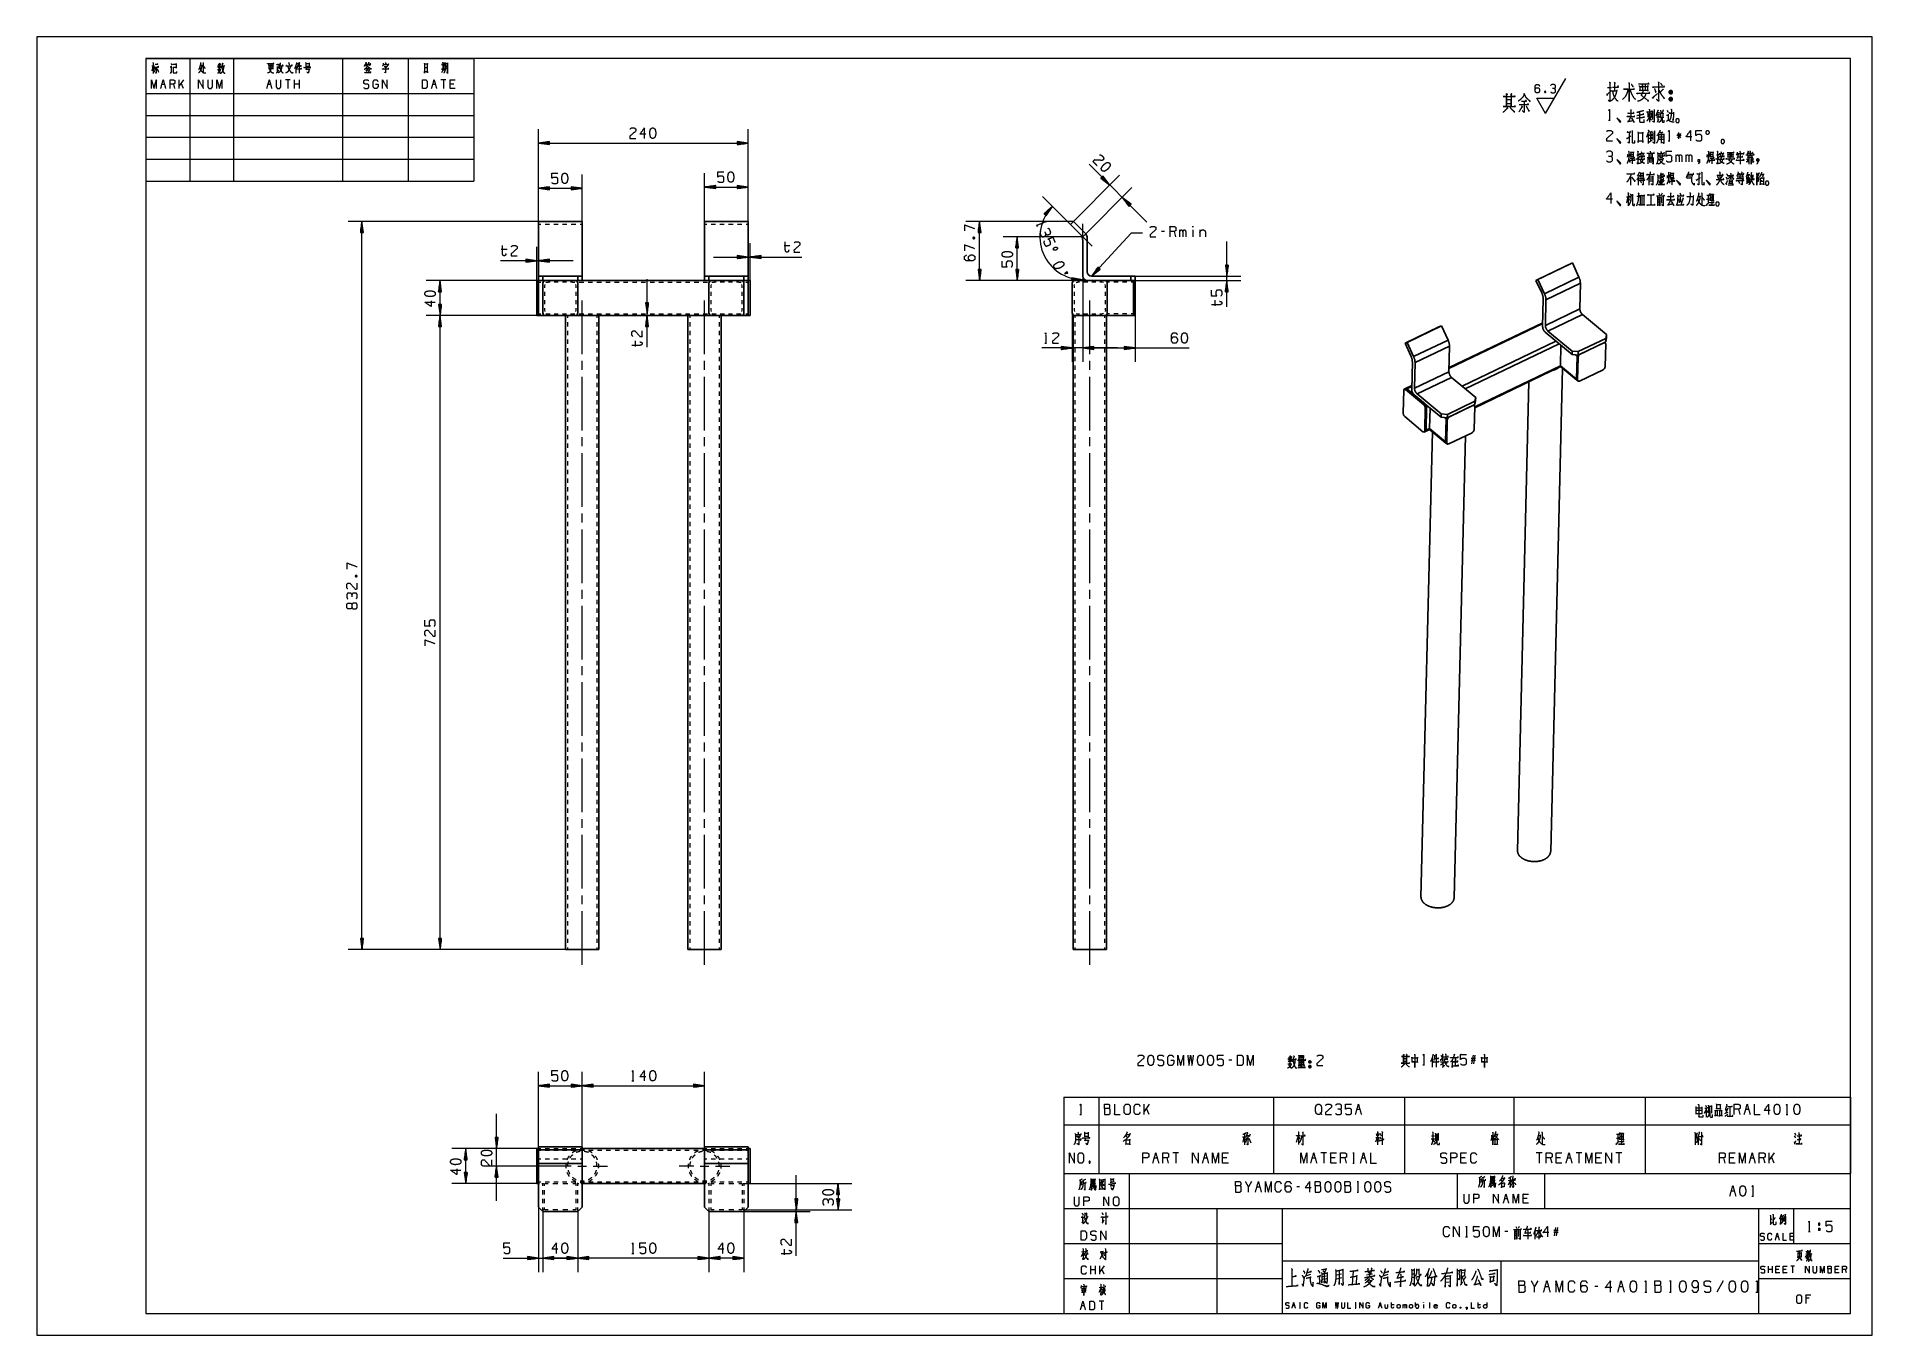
# Model space of a CAD drawing. Header units: millimetres. Extents: x 0 to 420, y 0 to 297.
import ezdxf

# ---------------------------------------------------------------- set-up
doc = ezdxf.new("R2010")
doc.units = ezdxf.units.MM
doc.layers.add('101', color=7, linetype='Continuous', true_color=0xffffff)

msp = doc.modelspace()

# ---------------------------------------------------------------- linework, layer by layer
at = {"layer": '101', "color": 133, "linetype": 'Continuous', "lineweight": 18}
for p, q in [((0, 297), (0, 0)), ((420, 297), (0, 297)), ((420, 0), (420, 297)), ((25, 292), (100, 292)), ((25, 292), (25, 5)), ((25, 292), (100, 292)), ((25, 292), (100, 292)), ((415, 292), (25, 292)), ((25, 292), (25, 264)), ((35, 292), (35, 264)), ((45, 292), (45, 264)), ((70, 292), (70, 264)), ((85, 292), (85, 264)), ((100, 292), (100, 264)), ((415, 5), (415, 292)), ((25, 284), (100, 284)), ((25, 279), (100, 279)), ((25, 274), (100, 274)), ((25, 269), (100, 269)), ((25, 264), (100, 264)), ((235, 37), (235, 5)), ((235, 37), (415, 37)), ((250, 37), (250, 5)), ((325, 37), (325, 29)), ((345, 37), (345, 29)), ((235, 29), (415, 29)), ((270, 29), (270, 5)), ((285, 29), (285, 5)), ((394, 29), (394, 5)), ((402, 29), (402, 21)), ((235, 21), (285, 21)), ((394, 21), (415, 21)), ((285, 17), (394, 17)), ((335, 17), (335, 5)), ((235, 13), (285, 13)), ((394, 13), (415, 13)), ((25, 5), (415, 5)), ((235, 5), (415, 5)), ((0, 0), (420, 0))]:
    msp.add_line(p, q, dxfattribs=at)
at = {"layer": '101', "color": 72, "linetype": 'Continuous', "lineweight": 18}
for p, q in [((26.57, 290.3), (26.35, 289.18)), ((26.36, 290.36), (26.98, 290.36)), ((26.69, 290.14), (26.91, 289.66)), ((30.74, 290.88), (30.87, 290.49)), ((31.13, 290.07), (31.22, 289.97)), ((37.42, 290.41), (37.77, 290.41)), ((41.69, 290.2), (41.43, 289.78)), ((41.53, 290.78), (41.66, 290.49)), ((41.88, 290.18), (42.11, 289.91)), ((42.14, 290.82), (41.95, 290.49)), ((53.11, 290.49), (53.99, 290.49)), ((53.11, 290.14), (53.98, 290.14)), ((54.01, 290.63), (54.01, 289.56)), ((55, 290.16), (55, 288.89)), ((55.02, 290.01), (55.35, 290.01)), ((55.4, 290.82), (55.37, 289.89)), ((59.27, 290.28), (59.27, 288.65)), ((61.56, 290.86), (62.32, 290.86)), ((61.56, 290.28), (62.32, 290.28)), ((61.73, 289.91), (61.56, 289.33)), ((62.33, 291.05), (62.33, 290.09)), ((76.04, 290.67), (76.21, 290.34)), ((92.86, 289.95), (93.25, 289.95)), ((93.22, 291.13), (93.33, 290.98)), ((27.11, 289.78), (26.88, 288.91)), ((27.56, 289.76), (27.87, 288.87)), ((28.66, 286.17), (29.22, 286.17)), ((30.65, 288.62), (30.93, 289.08)), ((31.62, 285.18), (31.34, 286.17)), ((33.59, 287.14), (32.63, 285.78)), ((32.63, 285.18), (32.63, 287.14)), ((33.59, 285.18), (33.04, 286.36)), ((41.4, 289.47), (42.16, 289.47)), ((52.94, 286.17), (53.49, 286.17)), ((53.1, 289.76), (53.98, 289.76)), ((58.02, 287.14), (56.9, 287.14)), ((57.46, 287.14), (57.46, 285.18)), ((59.02, 285.18), (59.02, 287.14)), ((60.14, 286.17), (59.02, 286.17)), ((60.14, 285.18), (60.14, 287.14)), ((61.6, 289.56), (62.33, 289.56)), ((75.31, 289.52), (75.48, 289.02)), ((75.35, 289.72), (76.07, 289.72)), ((75.6, 289.62), (75.76, 289.2)), ((76.13, 289.56), (75.92, 288.89)), ((90.65, 286.17), (91.2, 286.17)), ((93.6, 287.14), (92.49, 287.14)), ((92.92, 289.33), (92.65, 288.71)), ((93.05, 287.14), (93.05, 285.18)), ((93.18, 289.37), (93.28, 289.04)), ((93.75, 288.94), (94, 288.69)), ((95.45, 286.17), (94.61, 286.17)), ((359.42, 285.38), (360.32, 285.38)), ((360.32, 284.59), (361.46, 284.59)), ((359.63, 277.94), (360.06, 277.94)), ((368.7, 279.34), (369.37, 279.37)), ((369.06, 278.72), (369.37, 277.94)), ((369.66, 280.04), (369.8, 279.89)), ((369.71, 279.94), (369.71, 278.07)), ((369.99, 280.39), (370.13, 280.24)), ((372.88, 279.09), (373.2, 279.09)), ((373.03, 280.17), (373.24, 279.77)), ((368.7, 274.78), (368.7, 272.61)), ((368.9, 272.88), (369.55, 273.31)), ((369.27, 274.41), (369.27, 273.13)), ((369.39, 274.83), (369.57, 274.33)), ((370.03, 275.51), (370.28, 275.43)), ((371.1, 273.56), (372.22, 273.56)), ((371.14, 274.11), (372.23, 274.11)), ((371.24, 275.08), (371.93, 275.08)), ((372.02, 275.28), (371.69, 274.81)), ((373.29, 273.18), (373.71, 273.18)), ((376.27, 274.38), (375.27, 274.38)), ((376.1, 274.86), (375.44, 273.91)), ((375.44, 274.86), (376.12, 273.91)), ((375.76, 273.66), (375.76, 275.08)), ((366.96, 270.12), (367.1, 269.69)), ((367.13, 270.74), (367.29, 270.39)), ((367.59, 270.14), (367.45, 269.64)), ((368.65, 269.22), (369.89, 269.22)), ((368.9, 269.54), (369.69, 269.54)), ((368.95, 269.97), (369.66, 269.97)), ((369.02, 268.87), (369.57, 268.87)), ((369.14, 270.82), (369.29, 270.47)), ((369.6, 269.07), (369.6, 268.29)), ((369.66, 270.14), (369.66, 269.37)), ((371.08, 268.99), (372.09, 268.99)), ((371.51, 270.74), (371.74, 270.39)), ((375.11, 268.42), (375.11, 269.99)), ((377.38, 268.42), (377.38, 269.99)), ((385.17, 270.12), (385.31, 269.69)), ((385.34, 270.74), (385.5, 270.39)), ((385.8, 270.14), (385.66, 269.64)), ((389.65, 270.84), (389.81, 270.47)), ((390.6, 270.52), (390.45, 270.02)), ((364.66, 265.08), (364.66, 263.03)), ((364.93, 264.91), (365.6, 264.03)), ((366.46, 264.78), (366.46, 263.03)), ((366.99, 265.78), (367.57, 265.78)), ((366.99, 265.36), (367.57, 265.36)), ((366.99, 264.93), (367.57, 264.93)), ((367.57, 265.98), (367.57, 264.78)), ((369.02, 268.39), (369.57, 268.39)), ((389.35, 265.51), (389.46, 265.21)), ((389.72, 265.21), (389.72, 264.58)), ((390.22, 265.51), (390.37, 265.18)), ((365.65, 264.21), (365.58, 263.83)), ((367.54, 263.08), (367.35, 263.31)), ((367.54, 264.58), (367.54, 263.13)), ((368.97, 264.53), (369.64, 264.53)), ((368.99, 264.01), (369.66, 264.01)), ((369.36, 260.87), (369.36, 258.52)), ((369.36, 260.84), (369.36, 258.52)), ((371.14, 261.22), (371.39, 260.77)), ((371.9, 261.22), (371.69, 260.77)), ((380.16, 260.44), (380.58, 260.44)), ((382.43, 260.72), (382.43, 258.89)), ((394.84, 263.98), (395.18, 263.98)), ((364.06, 260.37), (363.73, 259.02)), ((364.13, 260.17), (364.47, 259.59)), ((371.23, 258.59), (371.4, 258.32)), ((382.87, 260.24), (383.65, 260.24)), ((228.74, 254.02), (228.91, 253.63)), ((258.04, 252.45), (257.37, 252.45)), ((260.65, 251.25), (260.32, 252.45)), ((261.58, 251.25), (261.58, 252.82)), ((264.53, 252.82), (264.53, 251.25)), ((266.14, 252.82), (266.14, 251.25)), ((106.31, 248.44), (107.63, 248.44)), ((171.02, 249.28), (172.34, 249.28)), ((214.2, 250.88), (214.63, 251.04)), ((269.64, 235.42), (269.64, 236.74)), ((136.99, 226.14), (136.99, 227.47)), ((230.65, 226.91), (231.08, 226.91)), ((72.88, 173.55), (73.3, 173.71)), ((286.46, 63.7), (286.62, 63.35)), ((287.2, 63.75), (286.97, 63.35)), ((319.27, 63.28), (319.27, 61.3)), ((329.24, 63.3), (328.23, 63.3)), ((328.39, 62.1), (328.73, 64.03)), ((329.08, 64.03), (328.74, 62.1)), ((273.47, 62.9), (272.8, 62.9)), ((286.3, 62.12), (287.22, 62.12)), ((286.65, 63), (286.33, 62.5)), ((286.88, 62.97), (287.16, 62.65)), ((317.15, 61.88), (317.57, 61.88)), ((322.75, 62.33), (322.37, 62.1)), ((329.24, 62.83), (328.23, 62.83)), ((136.2, 58.16), (136.63, 58.16)), ((235, 54.46), (243, 54.46)), ((235, 54.46), (235, 48.11)), ((238.67, 50.48), (239.09, 50.48)), ((243, 54.46), (283, 54.46)), ((243, 54.46), (243, 48.11)), ((254.57, 52.85), (253.41, 51.2)), ((253.41, 50.48), (253.41, 52.85)), ((254.57, 50.48), (253.9, 51.9)), ((283, 54.46), (313, 54.46)), ((283, 54.46), (283, 48.11)), ((302.09, 51.68), (302.76, 51.68)), ((313, 54.46), (338, 54.46)), ((313, 54.46), (313, 48.11)), ((338, 54.46), (368, 54.46)), ((338, 54.46), (338, 48.11)), ((368, 54.46), (415, 54.46)), ((368, 54.46), (368, 48.11)), ((379.68, 52.03), (380.95, 52.03)), ((379.68, 51.5), (380.95, 51.5)), ((379.7, 50.7), (380.95, 50.7)), ((380.99, 52.22), (380.99, 50.6)), ((381.87, 52.65), (382.02, 52.22)), ((382.04, 51.4), (382.34, 50.93)), ((386.26, 50.08), (386.98, 50.55)), ((386.28, 50.7), (387, 51.03)), ((386.93, 51.95), (386.49, 50.85)), ((387.44, 52.22), (387.44, 50.17)), ((389.77, 50.48), (389.44, 51.68)), ((391.04, 51.68), (391.71, 51.68)), ((400.27, 50.48), (400.7, 50.48)), ((415, 54.46), (415, 48.11)), ((235, 48.11), (235, 37)), ((235, 48.11), (243, 48.11)), ((239.76, 46.22), (240.58, 46.22)), ((240.59, 46.45), (240.59, 45.3)), ((243, 48.11), (283, 48.11)), ((243, 48.11), (243, 37)), ((283, 48.11), (283, 37)), ((283, 48.11), (313, 48.11)), ((307.33, 46.2), (307.61, 45.62)), ((313, 48.11), (313, 37)), ((313, 48.11), (338, 48.11)), ((320.7, 46.25), (320.7, 44.55)), ((338, 48.11), (368, 48.11)), ((338, 48.11), (338, 37)), ((368, 48.11), (415, 48.11)), ((368, 48.11), (368, 37)), ((380.84, 46.45), (381.02, 46.3)), ((402.21, 46.3), (402.51, 45.75)), ((415, 48.11), (415, 37)), ((239.76, 45.53), (240.58, 45.53)), ((239.95, 45.08), (239.76, 44.38)), ((239.81, 44.65), (240.59, 44.65)), ((249.23, 45.65), (249.55, 45.17)), ((275.88, 45.4), (276.64, 45.4)), ((276.21, 45.35), (275.95, 44.13)), ((276.35, 46.08), (276.35, 43.55)), ((276.39, 45.17), (276.6, 44.7)), ((276.87, 45.12), (276.55, 44)), ((276.78, 45.68), (277.56, 45.68)), ((276.8, 45.17), (276.94, 44.95)), ((277.38, 45.08), (277.79, 43.98)), ((277.63, 45.98), (277.45, 45.35)), ((288.6, 45.62), (288.21, 44.08)), ((288.74, 45.35), (289.04, 44.9)), ((306.72, 45.25), (306.32, 44.17)), ((306.37, 45.25), (307.18, 45.25)), ((306.49, 46.18), (306.62, 45.6)), ((306.87, 45.25), (307.18, 44.77)), ((307.15, 46.18), (306.94, 45.53)), ((307.31, 45.37), (307.52, 44.92)), ((319.06, 44.95), (319.87, 44.95)), ((319.15, 45.65), (319.82, 45.65)), ((320.1, 46.03), (320.7, 46.03)), ((333.02, 45.6), (332.74, 44.45)), ((343.6, 45.68), (344.03, 45.68)), ((361.81, 45.95), (361.81, 44.13)), ((362.25, 45.48), (363.03, 45.48)), ((379.52, 46.1), (379.87, 46.1)), ((380.17, 45.6), (380.17, 43.53)), ((402.12, 45.6), (402.42, 45.12)), ((240.85, 39.81), (240.99, 39.39)), ((255.72, 40.56), (256.39, 40.56)), ((259, 39.36), (258.67, 40.56)), ((261.28, 41.74), (259.94, 41.74)), ((260.61, 41.74), (260.61, 39.36)), ((267.1, 40.56), (267.77, 40.56)), ((272.33, 40.56), (271.32, 40.56)), ((291.86, 40.56), (292.53, 40.56)), ((295.14, 41.74), (293.8, 41.74)), ((294.47, 41.74), (294.47, 39.36)), ((297.08, 40.56), (296.08, 40.56)), ((299.7, 39.36), (299.36, 40.56)), ((301.12, 41.74), (301.46, 41.74)), ((301.12, 39.36), (301.46, 39.36)), ((301.3, 41.74), (301.3, 39.36)), ((303.24, 40.56), (303.91, 40.56)), ((326.85, 40.56), (325.84, 40.56)), ((344.45, 41.74), (343.11, 41.74)), ((343.78, 41.74), (343.78, 39.36)), ((346.73, 39.36), (346.39, 40.56)), ((348.67, 40.56), (347.66, 40.56)), ((350.27, 40.56), (350.94, 40.56)), ((353.56, 41.74), (352.21, 41.74)), ((352.88, 41.74), (352.88, 39.36)), ((357.77, 40.56), (356.76, 40.56)), ((362.66, 41.74), (361.32, 41.74)), ((361.99, 41.74), (361.99, 39.36)), ((386.37, 39.36), (386.04, 40.56)), ((388.31, 40.56), (387.31, 40.56)), ((392.19, 40.56), (392.87, 40.56)), ((395.48, 39.36), (395.14, 40.56)), ((396.41, 39.36), (396.41, 41.74)), ((397.58, 41.74), (396.41, 40.09)), ((397.58, 39.36), (396.91, 40.79)), ((235, 37), (243, 37)), ((241.5, 33.66), (242.04, 33.81)), ((241.79, 35.05), (241.78, 33.74)), ((243, 37), (283, 37)), ((277.93, 35.14), (277.26, 33.96)), ((279.2, 33.96), (279.87, 33.96)), ((283, 37), (313, 37)), ((288.97, 33.96), (288.3, 33.96)), ((302.12, 35.14), (302.46, 35.14)), ((302.3, 35.14), (302.3, 32.76)), ((313, 37), (338, 37)), ((332.92, 34.28), (333.47, 34.43)), ((333.22, 35.67), (333.2, 34.36)), ((336.72, 35.38), (337.43, 35.58)), ((338, 37), (368, 37)), ((368, 37), (415, 37)), ((302.12, 32.76), (302.46, 32.76)), ((335.89, 31.26), (336.48, 31.26)), ((341.01, 31.26), (340.12, 31.26)), ((387.75, 33.03), (388.42, 33.03)), ((392.43, 31.83), (392.85, 31.83)), ((396.78, 26.5), (397.1, 26.62)), ((326.93, 22.53), (327.35, 22.53)), ((336.58, 23.73), (335.91, 23.73)), ((338.43, 24.86), (338.68, 24.41)), ((338.52, 22.23), (338.7, 21.96)), ((339.19, 24.86), (338.98, 24.41)), ((342.04, 22.78), (341.95, 22.96)), ((342.78, 23.81), (342.78, 21.96)), ((344.03, 22.73), (343.94, 22.53)), ((348.12, 23.96), (347.12, 23.96)), ((348.12, 23.48), (347.12, 23.48)), ((347.28, 22.76), (347.61, 24.68)), ((347.96, 24.68), (347.63, 22.76)), ((398.04, 22.56), (398.48, 22.56)), ((401.88, 22.56), (401.21, 22.56)), ((405.37, 23.74), (405.8, 23.74)), ((407.69, 24.46), (407.69, 23.99)), ((407.69, 24.46), (408.02, 24.46)), ((136.2, 18.74), (136.63, 18.74)), ((171.13, 18.36), (171.13, 19.69)), ((239.62, 19.15), (239.06, 19.01)), ((239.43, 18.9), (239.63, 18.63)), ((404.78, 18.63), (405.57, 18.79)), ((405.68, 18.57), (406.23, 18.69)), ((241.17, 13.94), (241.17, 15.91)), ((242.28, 14.94), (241.17, 14.94)), ((242.28, 13.94), (242.28, 15.91)), ((244.25, 15.91), (243.29, 14.54)), ((243.29, 13.94), (243.29, 15.91)), ((244.25, 13.94), (243.7, 15.12)), ((290.64, 13.69), (291.54, 13.94)), ((294.25, 13.42), (295.03, 13.59)), ((294.25, 12.8), (295.08, 13)), ((297.47, 12.9), (298.59, 13.18)), ((298.54, 14.01), (297.49, 13.73)), ((301.25, 14.63), (300.98, 11.62)), ((304.3, 13.8), (305.66, 14.04)), ((308.32, 13.69), (309.22, 13.94)), ((315.02, 14.01), (314.63, 13.94)), ((315, 13.25), (314.63, 13.14)), ((323.17, 12.9), (322.32, 12.8)), ((323.85, 14.45), (323.66, 14.35)), ((326.44, 14.25), (325.93, 14.18)), ((396.24, 14.25), (396.24, 15.82)), ((397.13, 15.04), (396.24, 15.04)), ((397.13, 14.25), (397.13, 15.82)), ((398.6, 15.04), (397.94, 15.04)), ((400.3, 15.04), (399.63, 15.04)), ((402.22, 15.82), (401.33, 15.82)), ((401.78, 15.82), (401.78, 14.25)), ((412.18, 15.04), (411.51, 15.04)), ((414.1, 14.25), (413.88, 15.04)), ((239.32, 10.28), (239.85, 10.36)), ((243.7, 10.96), (243.12, 10.84)), ((243.49, 10.67), (243.68, 10.43)), ((322.32, 12.14), (323.17, 12.25)), ((343.45, 12.47), (342.71, 11.17)), ((345.17, 11.17), (345.91, 11.17)), ((357.23, 11.17), (356.49, 11.17)), ((362.14, 11.17), (362.88, 11.17)), ((367.94, 9.85), (368.4, 9.85)), ((373.63, 12.47), (374, 12.47)), ((373.63, 9.85), (374, 9.85)), ((373.83, 12.47), (373.83, 9.85)), ((385.88, 12.47), (384.4, 9.85)), ((393.39, 9.85), (393.86, 9.85)), ((405.52, 8.46), (404.84, 8.46)), ((239.1, 6.79), (239.66, 6.79)), ((244.18, 7.77), (243.07, 7.77)), ((243.62, 7.77), (243.62, 5.8)), ((287.41, 6.84), (287.78, 6.84)), ((288.91, 7.48), (289.1, 7.48)), ((288.91, 6.17), (289.1, 6.17)), ((289.01, 7.48), (289.01, 6.17)), ((301.64, 7.48), (301.83, 7.48)), ((301.64, 6.17), (301.83, 6.17)), ((301.74, 7.48), (301.74, 6.17)), ((307.21, 6.84), (307.58, 6.84)), ((309.85, 7.04), (310.59, 7.04)), ((312.68, 6.17), (312.68, 7.04)), ((315.51, 6.52), (315.51, 7.48)), ((317.3, 7.04), (317.3, 6.17)), ((318.71, 7.5), (318.71, 6.17)), ((329.66, 7.04), (330.39, 7.04))]:
    msp.add_line(p, q, dxfattribs=at)
at = {"layer": '101', "color": 43, "linetype": 'Continuous', "lineweight": 18}
for p, q in [((345.26, 279.45), (349.88, 287.45)), ((343.25, 282.95), (347.28, 282.95)), ((345.26, 279.45), (343.25, 282.95)), ((345.08, 284.54), (345.21, 284.21))]:
    msp.add_line(p, q, dxfattribs=at)
at = {"layer": '101', "color": 22, "linetype": 'Continuous', "lineweight": 18}
for p, q in [((114.82, 254.76), (114.82, 275.84)), ((162.82, 254.76), (162.82, 275.84)), ((117.36, 273), (114.82, 272.66)), ((114.82, 272.66), (162.82, 272.66)), ((114.82, 272.66), (117.36, 272.33)), ((117.36, 272.69), (115.01, 272.69)), ((117.36, 272.64), (115.01, 272.64)), ((117.36, 272.74), (115.4, 272.74)), ((117.36, 272.58), (115.4, 272.58)), ((117.36, 272.79), (115.79, 272.79)), ((117.36, 272.53), (115.79, 272.53)), ((117.36, 272.84), (116.17, 272.84)), ((117.36, 272.48), (116.17, 272.48)), ((117.36, 272.89), (116.56, 272.89)), ((117.36, 272.43), (116.56, 272.43)), ((117.36, 272.94), (116.94, 272.94)), ((117.36, 272.38), (116.94, 272.38)), ((117.36, 272.99), (117.33, 272.99)), ((117.36, 272.99), (117.33, 272.99)), ((117.36, 272.33), (117.33, 272.33)), ((117.36, 272.33), (117.33, 272.33)), ((117.36, 272.33), (117.36, 273)), ((160.28, 273), (160.28, 272.33)), ((162.82, 272.66), (160.28, 273)), ((160.28, 272.99), (160.31, 272.99)), ((160.28, 272.99), (160.31, 272.99)), ((160.28, 272.94), (160.7, 272.94)), ((160.28, 272.89), (161.09, 272.89)), ((160.28, 272.84), (161.47, 272.84)), ((160.28, 272.79), (161.86, 272.79)), ((160.28, 272.74), (162.24, 272.74)), ((160.28, 272.69), (162.63, 272.69)), ((160.28, 272.33), (162.82, 272.66)), ((160.28, 272.64), (162.63, 272.64)), ((160.28, 272.58), (162.24, 272.58)), ((160.28, 272.53), (161.86, 272.53)), ((160.28, 272.48), (161.47, 272.48)), ((160.28, 272.43), (161.09, 272.43)), ((160.28, 272.38), (160.7, 272.38)), ((160.28, 272.33), (160.31, 272.33)), ((160.28, 272.33), (160.31, 272.33)), ((114.82, 254.76), (114.82, 265.5)), ((124.82, 254.76), (124.82, 265.5)), ((152.82, 254.76), (152.82, 265.79)), ((162.82, 254.76), (162.82, 265.79)), ((236.53, 254.06), (247.79, 265.31)), ((253.98, 254.62), (240.78, 267.82)), ((243.98, 265.1), (243.51, 264.62)), ((243.51, 264.63), (243.53, 264.6)), ((243.51, 264.63), (243.53, 264.6)), ((243.51, 264.62), (245.54, 263.06)), ((243.55, 264.66), (243.84, 264.37)), ((243.58, 264.7), (244.15, 264.13)), ((243.62, 264.73), (244.46, 263.89)), ((243.65, 264.77), (244.77, 263.66)), ((243.69, 264.81), (245.08, 263.42)), ((243.73, 264.84), (245.39, 263.18)), ((243.76, 264.88), (245.42, 263.22)), ((243.8, 264.91), (245.18, 263.53)), ((243.83, 264.95), (244.95, 263.84)), ((243.87, 264.99), (244.71, 264.15)), ((243.91, 265.02), (244.47, 264.45)), ((243.94, 265.06), (244.24, 264.76)), ((245.54, 263.06), (243.98, 265.1)), ((243.98, 265.09), (244, 265.07)), ((243.98, 265.09), (244, 265.07)), ((117.36, 262.66), (114.82, 262.33)), ((114.82, 262.33), (117.36, 261.99)), ((114.82, 262.33), (124.82, 262.33)), ((117.36, 262.35), (115.01, 262.35)), ((117.36, 262.3), (115.01, 262.3)), ((117.36, 262.4), (115.4, 262.4)), ((117.36, 262.25), (115.4, 262.25)), ((117.36, 262.45), (115.79, 262.45)), ((117.36, 262.2), (115.79, 262.2)), ((117.36, 262.5), (116.17, 262.5)), ((117.36, 262.15), (116.17, 262.15)), ((117.36, 262.56), (116.56, 262.56)), ((117.36, 262.1), (116.56, 262.1)), ((117.36, 262.61), (116.94, 262.61)), ((117.36, 262.05), (116.94, 262.05)), ((117.36, 262.66), (117.33, 262.66)), ((117.36, 262.66), (117.33, 262.66)), ((117.36, 262), (117.33, 262)), ((117.36, 262), (117.33, 262)), ((117.36, 261.99), (117.36, 262.66)), ((122.28, 262.66), (122.31, 262.66)), ((124.82, 262.33), (122.28, 262.66)), ((122.28, 262.66), (122.31, 262.66)), ((122.28, 262.66), (122.28, 261.99)), ((122.28, 262.61), (122.7, 262.61)), ((122.28, 262.56), (123.09, 262.56)), ((122.28, 262.5), (123.47, 262.5)), ((122.28, 262.45), (123.86, 262.45)), ((122.28, 262.4), (124.24, 262.4)), ((122.28, 262.35), (124.63, 262.35)), ((122.28, 261.99), (124.82, 262.33)), ((122.28, 262.3), (124.63, 262.3)), ((122.28, 262.25), (124.24, 262.25)), ((122.28, 262.2), (123.86, 262.2)), ((122.28, 262.15), (123.47, 262.15)), ((122.28, 262.1), (123.09, 262.1)), ((122.28, 262.05), (122.7, 262.05)), ((122.28, 262), (122.31, 262)), ((122.28, 262), (122.31, 262)), ((155.36, 262.95), (152.82, 262.61)), ((152.82, 262.61), (162.82, 262.61)), ((152.82, 262.61), (155.36, 262.28)), ((155.36, 262.64), (153.01, 262.64)), ((155.36, 262.59), (153.01, 262.59)), ((155.36, 262.69), (153.4, 262.69)), ((155.36, 262.54), (153.4, 262.54)), ((155.36, 262.74), (153.79, 262.74)), ((155.36, 262.49), (153.79, 262.49)), ((155.36, 262.79), (154.17, 262.79)), ((155.36, 262.44), (154.17, 262.44)), ((155.36, 262.84), (154.56, 262.84)), ((155.36, 262.39), (154.56, 262.39)), ((155.36, 262.89), (154.94, 262.89)), ((155.36, 262.33), (154.94, 262.33)), ((155.36, 262.94), (155.33, 262.94)), ((155.36, 262.94), (155.33, 262.94)), ((155.36, 262.28), (155.33, 262.28)), ((155.36, 262.28), (155.33, 262.28)), ((155.36, 262.28), (155.36, 262.95)), ((162.82, 262.61), (160.28, 262.95)), ((160.28, 262.95), (160.28, 262.28)), ((160.28, 262.94), (160.31, 262.94)), ((160.28, 262.94), (160.31, 262.94)), ((160.28, 262.89), (160.7, 262.89)), ((160.28, 262.84), (161.09, 262.84)), ((160.28, 262.79), (161.47, 262.79)), ((160.28, 262.74), (161.86, 262.74)), ((160.28, 262.69), (162.24, 262.69)), ((160.28, 262.64), (162.63, 262.64)), ((160.28, 262.28), (162.82, 262.61)), ((160.28, 262.59), (162.63, 262.59)), ((160.28, 262.54), (162.24, 262.54)), ((160.28, 262.49), (161.86, 262.49)), ((160.28, 262.44), (161.47, 262.44)), ((160.28, 262.39), (161.09, 262.39)), ((160.28, 262.33), (160.7, 262.33)), ((160.28, 262.28), (160.31, 262.28)), ((160.28, 262.28), (160.31, 262.28)), ((236.53, 254.06), (230.16, 260.43)), ((239.36, 251.23), (250.61, 262.48)), ((232.41, 258.18), (230.48, 256.5)), ((230.48, 256.49), (230.5, 256.52)), ((230.48, 256.49), (230.5, 256.52)), ((230.48, 256.5), (230.98, 256.05)), ((230.52, 256.46), (230.8, 256.77)), ((230.56, 256.43), (231.09, 257.03)), ((230.6, 256.39), (231.38, 257.29)), ((230.63, 256.36), (231.67, 257.54)), ((230.67, 256.32), (231.97, 257.8)), ((230.71, 256.29), (232.26, 258.05)), ((230.75, 256.26), (232.3, 258.02)), ((230.79, 256.22), (232.08, 257.7)), ((230.83, 256.19), (231.87, 257.37)), ((230.86, 256.16), (231.65, 257.05)), ((230.9, 256.12), (231.43, 256.73)), ((230.94, 256.09), (231.22, 256.4)), ((230.98, 256.05), (232.41, 258.18)), ((248.37, 260.24), (249.93, 258.2)), ((250.4, 258.68), (248.37, 260.24)), ((250.15, 258.42), (248.49, 260.08)), ((250.18, 258.46), (248.52, 260.12)), ((250.11, 258.39), (248.72, 259.77)), ((250.22, 258.49), (248.83, 259.88)), ((250.07, 258.35), (248.96, 259.46)), ((250.25, 258.53), (249.14, 259.64)), ((250.04, 258.31), (249.2, 259.16)), ((250, 258.28), (249.43, 258.85)), ((250.29, 258.57), (249.45, 259.41)), ((249.97, 258.24), (249.67, 258.54)), ((250.33, 258.6), (249.76, 259.17)), ((249.93, 258.21), (249.91, 258.23)), ((249.93, 258.21), (249.91, 258.23)), ((249.93, 258.2), (250.4, 258.68)), ((250.36, 258.64), (250.07, 258.93)), ((250.4, 258.67), (250.38, 258.7)), ((250.4, 258.67), (250.38, 258.7)), ((114.82, 254.76), (71.25, 254.76)), ((74.42, 254.76), (74.09, 252.22)), ((74.09, 252.22), (74.09, 252.26)), ((74.09, 252.22), (74.09, 252.26)), ((74.09, 252.22), (74.76, 252.22)), ((74.14, 252.22), (74.14, 252.64)), ((74.19, 252.22), (74.19, 253.03)), ((74.24, 252.22), (74.24, 253.41)), ((74.29, 252.22), (74.29, 253.8)), ((74.35, 252.22), (74.35, 254.19)), ((74.4, 252.22), (74.4, 254.57)), ((74.76, 252.22), (74.42, 254.76)), ((74.42, 88.23), (74.42, 254.76)), ((74.45, 252.22), (74.45, 254.57)), ((74.5, 252.22), (74.5, 254.19)), ((74.55, 252.22), (74.55, 253.8)), ((74.6, 252.22), (74.6, 253.41)), ((74.65, 252.22), (74.65, 253.03)), ((74.7, 252.22), (74.7, 252.64)), ((74.75, 252.22), (74.75, 252.26)), ((74.75, 252.22), (74.75, 252.26)), ((237.24, 254.76), (212.57, 254.76)), ((215.74, 254.76), (215.41, 252.22)), ((215.41, 252.22), (215.41, 252.26)), ((215.41, 252.22), (215.41, 252.26)), ((215.41, 252.22), (216.08, 252.22)), ((215.47, 252.22), (215.47, 252.64)), ((215.52, 252.22), (215.52, 253.03)), ((215.57, 252.22), (215.57, 253.41)), ((215.62, 252.22), (215.62, 253.8)), ((215.67, 252.22), (215.67, 254.19)), ((215.72, 252.22), (215.72, 254.57)), ((216.08, 252.22), (215.74, 254.76)), ((215.74, 241.23), (215.74, 254.76)), ((215.77, 252.22), (215.77, 254.57)), ((215.82, 252.22), (215.82, 254.19)), ((215.87, 252.22), (215.87, 253.8)), ((215.92, 252.22), (215.92, 253.41)), ((215.97, 252.22), (215.97, 253.03)), ((216.02, 252.22), (216.02, 252.64)), ((216.07, 252.22), (216.07, 252.26)), ((216.07, 252.22), (216.07, 252.26)), ((230.98, 256.06), (231, 256.08)), ((230.98, 256.06), (231, 256.08)), ((250.45, 252.06), (241.36, 242.23)), ((252.99, 252.06), (250.45, 252.06)), ((114.42, 241.23), (114.42, 248.95)), ((114.82, 242.23), (114.82, 248.95)), ((162.82, 241.23), (162.82, 249.79)), ((163.22, 241.23), (163.22, 249.79)), ((239.36, 251.23), (221.17, 251.23)), ((224.34, 251.23), (224.01, 248.69)), ((224.01, 248.69), (224.01, 248.72)), ((224.01, 248.69), (224.01, 248.72)), ((224.01, 248.69), (224.68, 248.69)), ((224.06, 248.69), (224.06, 249.11)), ((224.12, 248.69), (224.12, 249.49)), ((224.17, 248.69), (224.17, 249.88)), ((224.22, 248.69), (224.22, 250.26)), ((224.27, 248.69), (224.27, 250.65)), ((224.32, 248.69), (224.32, 251.04)), ((224.68, 248.69), (224.34, 251.23)), ((224.34, 241.23), (224.34, 251.23)), ((224.37, 248.69), (224.37, 251.04)), ((224.42, 248.69), (224.42, 250.65)), ((224.47, 248.69), (224.47, 250.26)), ((224.52, 248.69), (224.52, 249.88)), ((224.57, 248.69), (224.57, 249.49)), ((224.62, 248.69), (224.62, 249.11)), ((224.67, 248.69), (224.67, 248.72)), ((224.67, 248.69), (224.67, 248.72)), ((272.31, 235.24), (272.31, 250.17)), ((122.76, 245.78), (106.13, 245.78)), ((111.88, 246.11), (111.88, 245.44)), ((114.42, 245.78), (111.88, 246.11)), ((111.88, 246.11), (111.91, 246.11)), ((111.88, 246.11), (111.91, 246.11)), ((111.88, 246.05), (112.3, 246.05)), ((111.88, 246), (112.69, 246)), ((111.88, 245.95), (113.07, 245.95)), ((111.88, 245.9), (113.46, 245.9)), ((111.88, 245.85), (113.84, 245.85)), ((111.88, 245.8), (114.23, 245.8)), ((111.88, 245.44), (114.42, 245.78)), ((111.88, 245.75), (114.23, 245.75)), ((111.88, 245.7), (113.84, 245.7)), ((111.88, 245.65), (113.46, 245.65)), ((111.88, 245.6), (113.07, 245.6)), ((111.88, 245.55), (112.69, 245.55)), ((111.88, 245.5), (112.3, 245.5)), ((111.88, 245.44), (111.91, 245.44)), ((111.88, 245.44), (111.91, 245.44)), ((117.36, 246.11), (114.82, 245.78)), ((114.82, 245.78), (117.36, 245.44)), ((117.36, 245.8), (115.01, 245.8)), ((117.36, 245.75), (115.01, 245.75)), ((117.36, 245.85), (115.4, 245.85)), ((117.36, 245.7), (115.4, 245.7)), ((117.36, 245.9), (115.79, 245.9)), ((117.36, 245.65), (115.79, 245.65)), ((117.36, 245.95), (116.17, 245.95)), ((117.36, 245.6), (116.17, 245.6)), ((117.36, 246), (116.56, 246)), ((117.36, 245.55), (116.56, 245.55)), ((117.36, 246.05), (116.94, 246.05)), ((117.36, 245.5), (116.94, 245.5)), ((117.36, 246.11), (117.33, 246.11)), ((117.36, 246.11), (117.33, 246.11)), ((117.36, 245.44), (117.33, 245.44)), ((117.36, 245.44), (117.33, 245.44)), ((117.36, 245.44), (117.36, 246.11)), ((154.88, 246.61), (175.07, 246.61)), ((160.28, 246.95), (160.28, 246.28)), ((162.82, 246.61), (160.28, 246.95)), ((160.28, 246.94), (160.31, 246.94)), ((160.28, 246.94), (160.31, 246.94)), ((160.28, 246.89), (160.7, 246.89)), ((160.28, 246.84), (161.09, 246.84)), ((160.28, 246.79), (161.47, 246.79)), ((160.28, 246.74), (161.86, 246.74)), ((160.28, 246.69), (162.24, 246.69)), ((160.28, 246.64), (162.63, 246.64)), ((160.28, 246.28), (162.82, 246.61)), ((160.28, 246.59), (162.63, 246.59)), ((160.28, 246.54), (162.24, 246.54)), ((160.28, 246.49), (161.86, 246.49)), ((160.28, 246.43), (161.47, 246.43)), ((160.28, 246.38), (161.09, 246.38)), ((160.28, 246.33), (160.7, 246.33)), ((160.28, 246.28), (160.31, 246.28)), ((160.28, 246.28), (160.31, 246.28)), ((165.76, 246.95), (163.22, 246.61)), ((163.22, 246.61), (165.76, 246.28)), ((165.76, 246.64), (163.41, 246.64)), ((165.76, 246.59), (163.41, 246.59)), ((165.76, 246.69), (163.8, 246.69)), ((165.76, 246.54), (163.8, 246.54)), ((165.76, 246.74), (164.19, 246.74)), ((165.76, 246.49), (164.19, 246.49)), ((165.76, 246.79), (164.57, 246.79)), ((165.76, 246.43), (164.57, 246.43)), ((165.76, 246.84), (164.96, 246.84)), ((165.76, 246.38), (164.96, 246.38)), ((165.76, 246.89), (165.34, 246.89)), ((165.76, 246.33), (165.34, 246.33)), ((165.76, 246.94), (165.73, 246.94)), ((165.76, 246.94), (165.73, 246.94)), ((165.76, 246.28), (165.73, 246.28)), ((165.76, 246.28), (165.73, 246.28)), ((165.76, 246.28), (165.76, 246.95)), ((215.41, 243.77), (215.74, 241.23)), ((215.41, 243.77), (215.41, 243.74)), ((215.41, 243.77), (215.41, 243.74)), ((216.08, 243.77), (215.41, 243.77)), ((215.47, 243.77), (215.47, 243.35)), ((215.52, 243.77), (215.52, 242.96)), ((215.57, 243.77), (215.57, 242.58)), ((215.62, 243.77), (215.62, 242.19)), ((215.67, 243.77), (215.67, 241.81)), ((215.72, 243.77), (215.72, 241.42)), ((215.74, 241.23), (216.08, 243.77)), ((215.77, 243.77), (215.77, 241.42)), ((215.82, 243.77), (215.82, 241.81)), ((215.87, 243.77), (215.87, 242.19)), ((215.92, 243.77), (215.92, 242.58)), ((215.97, 243.77), (215.97, 242.96)), ((216.02, 243.77), (216.02, 243.35)), ((216.07, 243.77), (216.07, 243.74)), ((216.07, 243.77), (216.07, 243.74)), ((224.01, 243.77), (224.01, 243.74)), ((224.01, 243.77), (224.01, 243.74)), ((224.01, 243.77), (224.34, 241.23)), ((224.68, 243.77), (224.01, 243.77)), ((224.06, 243.77), (224.06, 243.35)), ((224.12, 243.77), (224.12, 242.96)), ((224.17, 243.77), (224.17, 242.58)), ((224.22, 243.77), (224.22, 242.19)), ((224.27, 243.77), (224.27, 241.81)), ((224.32, 243.77), (224.32, 241.42)), ((224.34, 241.23), (224.68, 243.77)), ((224.37, 243.77), (224.37, 241.42)), ((224.42, 243.77), (224.42, 241.81)), ((224.47, 243.77), (224.47, 242.19)), ((224.52, 243.77), (224.52, 242.58)), ((224.57, 243.77), (224.57, 242.96)), ((224.62, 243.77), (224.62, 243.35)), ((224.67, 243.77), (224.67, 243.74)), ((224.67, 243.77), (224.67, 243.74)), ((242.84, 244.32), (241.36, 242.23)), ((241.36, 242.23), (243.33, 243.87)), ((243.07, 244.11), (241.47, 242.39)), ((243.1, 244.08), (241.51, 242.35)), ((243.03, 244.14), (241.7, 242.71)), ((243.14, 244.04), (241.81, 242.6)), ((242.99, 244.18), (241.92, 243.02)), ((243.18, 244.01), (242.11, 242.85)), ((242.95, 244.21), (242.15, 243.34)), ((242.92, 244.25), (242.37, 243.66)), ((243.22, 243.97), (242.41, 243.1)), ((242.88, 244.28), (242.6, 243.98)), ((243.25, 243.94), (242.71, 243.35)), ((242.84, 244.32), (242.82, 244.29)), ((242.84, 244.32), (242.82, 244.29)), ((243.33, 243.87), (242.84, 244.32)), ((243.29, 243.9), (243.01, 243.6)), ((243.33, 243.87), (243.31, 243.85)), ((243.33, 243.87), (243.31, 243.85)), ((272.64, 244.77), (271.97, 244.77)), ((271.97, 244.77), (272.31, 242.23)), ((271.98, 244.77), (271.98, 244.74)), ((271.98, 244.77), (271.98, 244.74)), ((272.03, 244.77), (272.03, 244.35)), ((272.08, 244.77), (272.08, 243.96)), ((272.13, 244.77), (272.13, 243.58)), ((272.18, 244.77), (272.18, 243.19)), ((272.23, 244.77), (272.23, 242.81)), ((272.28, 244.77), (272.28, 242.42)), ((272.31, 242.23), (272.64, 244.77)), ((272.33, 244.77), (272.33, 242.42)), ((272.38, 244.77), (272.38, 242.81)), ((272.43, 244.77), (272.43, 243.19)), ((272.48, 244.77), (272.48, 243.58)), ((272.54, 244.77), (272.54, 243.96)), ((272.59, 244.77), (272.59, 244.35)), ((272.64, 244.77), (272.64, 244.74)), ((272.64, 244.77), (272.64, 244.74)), ((114.42, 241.23), (89.11, 241.23)), ((92.29, 241.23), (91.95, 238.69)), ((92.06, 238.69), (92.06, 239.49)), ((92.11, 238.69), (92.11, 239.88)), ((92.16, 238.69), (92.16, 240.26)), ((92.21, 238.69), (92.21, 240.65)), ((92.26, 238.69), (92.26, 241.04)), ((92.29, 233.23), (92.29, 241.23)), ((92.62, 238.69), (92.29, 241.23)), ((92.31, 238.69), (92.31, 241.04)), ((92.36, 238.69), (92.36, 240.65)), ((92.42, 238.69), (92.42, 240.26)), ((92.47, 238.69), (92.47, 239.88)), ((92.52, 238.69), (92.52, 239.49)), ((139.66, 225.96), (139.66, 241.57)), ((251.36, 241.23), (212.57, 241.23)), ((237.56, 241.23), (221.17, 241.23)), ((236.85, 241.89), (236.8, 241.22)), ((236.8, 241.22), (239.36, 241.39)), ((236.8, 241.23), (236.84, 241.23)), ((236.8, 241.23), (236.84, 241.23)), ((236.81, 241.38), (238, 241.3)), ((236.81, 241.33), (237.61, 241.28)), ((236.81, 241.28), (237.23, 241.25)), ((236.82, 241.53), (239.17, 241.38)), ((236.82, 241.48), (238.78, 241.36)), ((236.82, 241.43), (238.39, 241.33)), ((236.83, 241.68), (238.41, 241.58)), ((236.83, 241.63), (238.79, 241.51)), ((236.83, 241.58), (239.17, 241.43)), ((236.84, 241.84), (237.26, 241.81)), ((236.84, 241.79), (237.64, 241.73)), ((236.84, 241.73), (238.02, 241.66)), ((236.85, 241.89), (236.88, 241.88)), ((239.36, 241.39), (236.85, 241.89)), ((236.85, 241.89), (236.88, 241.88)), ((239.36, 242.23), (239.36, 238.22)), ((239.36, 242.23), (239.36, 222.65)), ((239.36, 242.23), (239.36, 222.65)), ((251.36, 242.23), (275.48, 242.23)), ((251.36, 242.23), (251.36, 222.65)), ((251.36, 241.23), (275.48, 241.23)), ((272.31, 241.23), (271.97, 238.69)), ((272.08, 238.69), (272.08, 239.49)), ((272.13, 238.69), (272.13, 239.88)), ((272.18, 238.69), (272.18, 240.26)), ((272.23, 238.69), (272.23, 240.65)), ((272.28, 238.69), (272.28, 241.04)), ((272.64, 238.69), (272.31, 241.23)), ((272.33, 238.69), (272.33, 241.04)), ((272.38, 238.69), (272.38, 240.65)), ((272.43, 238.69), (272.43, 240.26)), ((272.48, 238.69), (272.48, 239.88)), ((272.54, 238.69), (272.54, 239.49)), ((91.95, 238.69), (92.62, 238.69)), ((92.62, 235.77), (91.95, 235.77)), ((91.95, 235.77), (92.29, 233.23)), ((91.96, 238.69), (91.96, 238.72)), ((91.96, 238.69), (91.96, 238.72)), ((91.96, 235.77), (91.96, 235.74)), ((91.96, 235.77), (91.96, 235.74)), ((92.01, 238.69), (92.01, 239.11)), ((92.01, 235.77), (92.01, 235.35)), ((92.06, 235.77), (92.06, 234.96)), ((92.11, 235.77), (92.11, 234.58)), ((92.16, 235.77), (92.16, 234.19)), ((92.21, 235.77), (92.21, 233.81)), ((92.26, 235.77), (92.26, 233.42)), ((92.29, 233.23), (92.62, 235.77)), ((92.31, 235.77), (92.31, 233.42)), ((92.36, 235.77), (92.36, 233.81)), ((92.42, 235.77), (92.42, 234.19)), ((92.47, 235.77), (92.47, 234.58)), ((92.52, 235.77), (92.52, 234.96)), ((92.57, 238.69), (92.57, 239.11)), ((92.57, 235.77), (92.57, 235.35)), ((92.62, 238.69), (92.62, 238.72)), ((92.62, 238.69), (92.62, 238.72)), ((92.62, 235.77), (92.62, 235.74)), ((92.62, 235.77), (92.62, 235.74)), ((139.33, 236.17), (139.66, 233.63)), ((139.99, 236.17), (139.33, 236.17)), ((139.33, 236.17), (139.33, 236.14)), ((139.33, 236.17), (139.33, 236.14)), ((139.38, 236.17), (139.38, 235.75)), ((139.43, 236.17), (139.43, 235.36)), ((139.48, 236.17), (139.48, 234.98)), ((139.53, 236.17), (139.53, 234.59)), ((139.58, 236.17), (139.58, 234.21)), ((139.63, 236.17), (139.63, 233.82)), ((139.66, 233.63), (139.99, 236.17)), ((139.69, 236.17), (139.69, 233.82)), ((139.74, 236.17), (139.74, 234.21)), ((139.79, 236.17), (139.79, 234.59)), ((139.84, 236.17), (139.84, 234.98)), ((139.89, 236.17), (139.89, 235.36)), ((139.94, 236.17), (139.94, 235.75)), ((139.99, 236.17), (139.99, 236.14)), ((139.99, 236.17), (139.99, 236.14)), ((271.97, 238.69), (272.64, 238.69)), ((271.98, 238.69), (271.98, 238.72)), ((271.98, 238.69), (271.98, 238.72)), ((272.03, 238.69), (272.03, 239.11)), ((272.59, 238.69), (272.59, 239.11)), ((272.64, 238.69), (272.64, 238.72)), ((272.64, 238.69), (272.64, 238.72)), ((114.42, 233.23), (89.11, 233.23)), ((116.42, 233.23), (89.11, 233.23)), ((92.29, 233.23), (91.95, 230.69)), ((92.01, 230.69), (92.01, 231.11)), ((92.06, 230.69), (92.06, 231.49)), ((92.11, 230.69), (92.11, 231.88)), ((92.16, 230.69), (92.16, 232.26)), ((92.21, 230.69), (92.21, 232.65)), ((92.26, 230.69), (92.26, 233.04)), ((92.62, 230.69), (92.29, 233.23)), ((92.29, 88.23), (92.29, 233.23)), ((92.31, 230.69), (92.31, 233.04)), ((92.36, 230.69), (92.36, 232.65)), ((92.42, 230.69), (92.42, 232.26)), ((92.47, 230.69), (92.47, 231.88)), ((92.52, 230.69), (92.52, 231.49)), ((92.57, 230.69), (92.57, 231.11)), ((139.66, 233.23), (139.33, 230.69)), ((139.38, 230.69), (139.38, 231.11)), ((139.43, 230.69), (139.43, 231.49)), ((139.48, 230.69), (139.48, 231.88)), ((139.53, 230.69), (139.53, 232.26)), ((139.58, 230.69), (139.58, 232.65)), ((139.63, 230.69), (139.63, 233.04)), ((139.99, 230.69), (139.66, 233.23)), ((139.69, 230.69), (139.69, 233.04)), ((139.74, 230.69), (139.74, 232.65)), ((139.79, 230.69), (139.79, 232.26)), ((139.84, 230.69), (139.84, 231.88)), ((139.89, 230.69), (139.89, 231.49)), ((139.94, 230.69), (139.94, 231.11)), ((236.96, 233.83), (236.96, 222.65)), ((91.95, 230.69), (92.62, 230.69)), ((91.96, 230.69), (91.96, 230.72)), ((91.96, 230.69), (91.96, 230.72)), ((92.62, 230.69), (92.62, 230.72)), ((92.62, 230.69), (92.62, 230.72)), ((139.33, 230.69), (139.33, 230.72)), ((139.33, 230.69), (139.33, 230.72)), ((139.33, 230.69), (139.99, 230.69)), ((139.99, 230.69), (139.99, 230.72)), ((139.99, 230.69), (139.99, 230.72)), ((247.3, 225.82), (230.02, 225.82)), ((236.96, 225.82), (234.42, 226.16)), ((234.42, 226.16), (234.42, 225.49)), ((234.42, 226.15), (234.45, 226.15)), ((234.42, 226.15), (234.45, 226.15)), ((234.42, 226.1), (234.84, 226.1)), ((234.42, 226.05), (235.22, 226.05)), ((234.42, 226), (235.61, 226)), ((234.42, 225.95), (236, 225.95)), ((234.42, 225.9), (236.38, 225.9)), ((234.42, 225.85), (236.77, 225.85)), ((234.42, 225.49), (236.96, 225.82)), ((234.42, 225.8), (236.77, 225.8)), ((234.42, 225.74), (236.38, 225.74)), ((234.42, 225.69), (236, 225.69)), ((234.42, 225.64), (235.61, 225.64)), ((234.42, 225.59), (235.22, 225.59)), ((234.42, 225.54), (234.84, 225.54)), ((234.42, 225.49), (234.45, 225.49)), ((234.42, 225.49), (234.45, 225.49)), ((241.9, 226.16), (239.36, 225.82)), ((241.9, 226.16), (239.36, 225.82)), ((239.36, 225.82), (263.73, 225.82)), ((239.36, 225.82), (241.9, 225.49)), ((239.36, 225.82), (241.9, 225.49)), ((241.9, 225.85), (239.55, 225.85)), ((241.9, 225.85), (239.55, 225.85)), ((241.9, 225.8), (239.55, 225.8)), ((241.9, 225.8), (239.55, 225.8)), ((241.9, 225.9), (239.94, 225.9)), ((241.9, 225.9), (239.94, 225.9)), ((241.9, 225.74), (239.94, 225.74)), ((241.9, 225.74), (239.94, 225.74)), ((241.9, 225.95), (240.33, 225.95)), ((241.9, 225.95), (240.33, 225.95)), ((241.9, 225.69), (240.33, 225.69)), ((241.9, 225.69), (240.33, 225.69)), ((241.9, 226), (240.71, 226)), ((241.9, 226), (240.71, 226)), ((241.9, 225.64), (240.71, 225.64)), ((241.9, 225.64), (240.71, 225.64)), ((241.9, 226.05), (241.1, 226.05)), ((241.9, 226.05), (241.1, 226.05)), ((241.9, 225.59), (241.1, 225.59)), ((241.9, 225.59), (241.1, 225.59)), ((241.9, 226.1), (241.48, 226.1)), ((241.9, 226.1), (241.48, 226.1)), ((241.9, 225.54), (241.48, 225.54)), ((241.9, 225.54), (241.48, 225.54)), ((241.9, 226.15), (241.87, 226.15)), ((241.9, 226.15), (241.87, 226.15)), ((241.9, 226.15), (241.87, 226.15)), ((241.9, 226.15), (241.87, 226.15)), ((241.9, 225.49), (241.87, 225.49)), ((241.9, 225.49), (241.87, 225.49)), ((241.9, 225.49), (241.87, 225.49)), ((241.9, 225.49), (241.87, 225.49)), ((241.9, 225.49), (241.9, 226.16)), ((241.9, 225.49), (241.9, 226.16)), ((251.36, 225.82), (248.82, 226.16)), ((248.82, 226.16), (248.82, 225.49)), ((248.82, 226.15), (248.85, 226.15)), ((248.82, 226.15), (248.85, 226.15)), ((248.82, 226.1), (249.24, 226.1)), ((248.82, 226.05), (249.62, 226.05)), ((248.82, 226), (250.01, 226)), ((248.82, 225.95), (250.4, 225.95)), ((248.82, 225.9), (250.78, 225.9)), ((248.82, 225.85), (251.17, 225.85)), ((248.82, 225.49), (251.36, 225.82)), ((248.82, 225.8), (251.17, 225.8)), ((248.82, 225.74), (250.78, 225.74)), ((248.82, 225.69), (250.4, 225.69)), ((248.82, 225.64), (250.01, 225.64)), ((248.82, 225.59), (249.62, 225.59)), ((248.82, 225.54), (249.24, 225.54)), ((248.82, 225.49), (248.85, 225.49)), ((248.82, 225.49), (248.85, 225.49)), ((121.02, 88.23), (71.25, 88.23)), ((74.09, 90.77), (74.09, 90.74)), ((74.09, 90.77), (74.09, 90.74)), ((74.09, 90.77), (74.42, 88.23)), ((74.76, 90.77), (74.09, 90.77)), ((74.14, 90.77), (74.14, 90.35)), ((74.19, 90.77), (74.19, 89.96)), ((74.24, 90.77), (74.24, 89.58)), ((74.29, 90.77), (74.29, 89.19)), ((74.35, 90.77), (74.35, 88.81)), ((74.4, 90.77), (74.4, 88.42)), ((74.42, 88.23), (74.76, 90.77)), ((74.45, 90.77), (74.45, 88.42)), ((74.5, 90.77), (74.5, 88.81)), ((74.55, 90.77), (74.55, 89.19)), ((74.6, 90.77), (74.6, 89.58)), ((74.65, 90.77), (74.65, 89.96)), ((74.7, 90.77), (74.7, 90.35)), ((74.75, 90.77), (74.75, 90.74)), ((74.75, 90.77), (74.75, 90.74)), ((121.02, 88.23), (89.11, 88.23)), ((91.95, 90.77), (92.29, 88.23)), ((92.62, 90.77), (91.95, 90.77)), ((91.96, 90.77), (91.96, 90.74)), ((91.96, 90.77), (91.96, 90.74)), ((92.01, 90.77), (92.01, 90.35)), ((92.06, 90.77), (92.06, 89.96)), ((92.11, 90.77), (92.11, 89.58)), ((92.16, 90.77), (92.16, 89.19)), ((92.21, 90.77), (92.21, 88.81)), ((92.26, 90.77), (92.26, 88.42)), ((92.29, 88.23), (92.62, 90.77)), ((92.31, 90.77), (92.31, 88.42)), ((92.36, 90.77), (92.36, 88.81)), ((92.42, 90.77), (92.42, 89.19)), ((92.47, 90.77), (92.47, 89.58)), ((92.52, 90.77), (92.52, 89.96)), ((92.57, 90.77), (92.57, 90.35)), ((92.62, 90.77), (92.62, 90.74)), ((92.62, 90.77), (92.62, 90.74)), ((114.82, 43.12), (114.82, 60.25)), ((124.82, 44.5), (124.82, 60.25)), ((124.82, 44.5), (124.82, 60.25)), ((152.82, 44.5), (152.82, 60.25)), ((117.36, 57.41), (114.82, 57.07)), ((114.82, 57.07), (117.36, 56.74)), ((114.82, 57.07), (124.82, 57.07)), ((117.36, 57.1), (115.01, 57.1)), ((117.36, 57.05), (115.01, 57.05)), ((117.36, 57.15), (115.4, 57.15)), ((117.36, 57), (115.4, 57)), ((117.36, 57.2), (115.79, 57.2)), ((117.36, 56.94), (115.79, 56.94)), ((117.36, 57.25), (116.17, 57.25)), ((117.36, 56.89), (116.17, 56.89)), ((117.36, 57.3), (116.56, 57.3)), ((117.36, 56.84), (116.56, 56.84)), ((117.36, 57.35), (116.94, 57.35)), ((117.36, 56.79), (116.94, 56.79)), ((117.36, 57.4), (117.33, 57.4)), ((117.36, 57.4), (117.33, 57.4)), ((117.36, 56.74), (117.33, 56.74)), ((117.36, 56.74), (117.33, 56.74)), ((117.36, 56.74), (117.36, 57.41)), ((124.82, 57.07), (122.28, 57.41)), ((122.28, 57.41), (122.28, 56.74)), ((122.28, 57.4), (122.31, 57.4)), ((122.28, 57.4), (122.31, 57.4)), ((122.28, 57.35), (122.7, 57.35)), ((122.28, 57.3), (123.09, 57.3)), ((122.28, 57.25), (123.47, 57.25)), ((122.28, 57.2), (123.86, 57.2)), ((122.28, 57.15), (124.24, 57.15)), ((122.28, 57.1), (124.63, 57.1)), ((122.28, 56.74), (124.82, 57.07)), ((122.28, 57.05), (124.63, 57.05)), ((122.28, 57), (124.24, 57)), ((122.28, 56.94), (123.86, 56.94)), ((122.28, 56.89), (123.47, 56.89)), ((122.28, 56.84), (123.09, 56.84)), ((122.28, 56.79), (122.7, 56.79)), ((122.28, 56.74), (122.31, 56.74)), ((122.28, 56.74), (122.31, 56.74)), ((127.36, 57.41), (124.82, 57.07)), ((124.82, 57.07), (152.82, 57.07)), ((124.82, 57.07), (127.36, 56.74)), ((127.36, 57.1), (125.01, 57.1)), ((127.36, 57.05), (125.01, 57.05)), ((127.36, 57.15), (125.4, 57.15)), ((127.36, 57), (125.4, 57)), ((127.36, 57.2), (125.79, 57.2)), ((127.36, 56.94), (125.79, 56.94)), ((127.36, 57.25), (126.17, 57.25)), ((127.36, 56.89), (126.17, 56.89)), ((127.36, 57.3), (126.56, 57.3)), ((127.36, 56.84), (126.56, 56.84)), ((127.36, 57.35), (126.94, 57.35)), ((127.36, 56.79), (126.94, 56.79)), ((127.36, 57.4), (127.33, 57.4)), ((127.36, 57.4), (127.33, 57.4)), ((127.36, 56.74), (127.33, 56.74)), ((127.36, 56.74), (127.33, 56.74)), ((127.36, 56.74), (127.36, 57.41)), ((150.28, 57.41), (150.28, 56.74)), ((152.82, 57.07), (150.28, 57.41)), ((150.28, 57.4), (150.31, 57.4)), ((150.28, 57.4), (150.31, 57.4)), ((150.28, 57.35), (150.7, 57.35)), ((150.28, 57.3), (151.09, 57.3)), ((150.28, 57.25), (151.47, 57.25)), ((150.28, 57.2), (151.86, 57.2)), ((150.28, 57.15), (152.24, 57.15)), ((150.28, 57.1), (152.63, 57.1)), ((150.28, 56.74), (152.82, 57.07)), ((150.28, 57.05), (152.63, 57.05)), ((150.28, 57), (152.24, 57)), ((150.28, 56.94), (151.86, 56.94)), ((150.28, 56.89), (151.47, 56.89)), ((150.28, 56.84), (151.09, 56.84)), ((150.28, 56.79), (150.7, 56.79)), ((150.28, 56.74), (150.31, 56.74)), ((150.28, 56.74), (150.31, 56.74)), ((105.21, 30.76), (105.21, 50.63)), ((114.42, 42.7), (95, 42.7)), ((98.18, 42.7), (97.84, 40.16)), ((98.1, 40.16), (98.1, 42.12)), ((98.15, 40.16), (98.15, 42.5)), ((98.51, 40.16), (98.18, 42.7)), ((98.18, 34.7), (98.18, 42.7)), ((98.2, 40.16), (98.2, 42.5)), ((98.25, 40.16), (98.25, 42.12)), ((114.82, 42.7), (102.04, 42.7)), ((104.88, 45.24), (105.21, 42.7)), ((105.55, 45.24), (104.88, 45.24)), ((104.88, 45.24), (104.88, 45.2)), ((104.88, 45.24), (104.88, 45.2)), ((104.93, 45.24), (104.93, 44.82)), ((104.98, 45.24), (104.98, 44.43)), ((105.04, 45.24), (105.04, 44.05)), ((105.09, 45.24), (105.09, 43.66)), ((105.14, 45.24), (105.14, 43.27)), ((105.19, 45.24), (105.19, 42.89)), ((105.21, 42.7), (105.55, 45.24)), ((105.24, 45.24), (105.24, 42.89)), ((105.29, 45.24), (105.29, 43.27)), ((105.34, 45.24), (105.34, 43.66)), ((105.39, 45.24), (105.39, 44.05)), ((105.44, 45.24), (105.44, 44.43)), ((105.49, 45.24), (105.49, 44.82)), ((105.54, 45.24), (105.54, 45.2)), ((105.54, 45.24), (105.54, 45.2)), ((97.84, 40.16), (98.51, 40.16)), ((97.85, 40.16), (97.85, 40.19)), ((97.85, 40.16), (97.85, 40.19)), ((97.9, 40.16), (97.9, 40.57)), ((97.95, 40.16), (97.95, 40.96)), ((98, 40.16), (98, 41.34)), ((98.05, 40.16), (98.05, 41.73)), ((98.3, 40.16), (98.3, 41.73)), ((98.35, 40.16), (98.35, 41.34)), ((98.41, 40.16), (98.41, 40.96)), ((98.46, 40.16), (98.46, 40.57)), ((98.51, 40.16), (98.51, 40.19)), ((98.51, 40.16), (98.51, 40.19)), ((119.02, 38.7), (102.04, 38.7)), ((105.21, 38.7), (104.88, 36.16)), ((105.14, 36.16), (105.14, 38.12)), ((105.19, 36.16), (105.19, 38.5)), ((105.55, 36.16), (105.21, 38.7)), ((105.24, 36.16), (105.24, 38.5)), ((105.29, 36.16), (105.29, 38.12)), ((114.42, 34.7), (95, 34.7)), ((98.51, 37.24), (97.84, 37.24)), ((97.84, 37.24), (98.18, 34.7)), ((97.85, 37.24), (97.85, 37.2)), ((97.85, 37.24), (97.85, 37.2)), ((97.9, 37.24), (97.9, 36.82)), ((97.95, 37.24), (97.95, 36.43)), ((98, 37.24), (98, 36.05)), ((98.05, 37.24), (98.05, 35.66)), ((98.1, 37.24), (98.1, 35.27)), ((98.15, 37.24), (98.15, 34.89)), ((98.18, 34.7), (98.51, 37.24)), ((98.2, 37.24), (98.2, 34.89)), ((98.25, 37.24), (98.25, 35.27)), ((98.3, 37.24), (98.3, 35.66)), ((98.35, 37.24), (98.35, 36.05)), ((98.41, 37.24), (98.41, 36.43)), ((98.46, 37.24), (98.46, 36.82)), ((98.51, 37.24), (98.51, 37.2)), ((98.51, 37.24), (98.51, 37.2)), ((104.88, 36.16), (104.88, 36.19)), ((104.88, 36.16), (104.88, 36.19)), ((104.88, 36.16), (105.55, 36.16)), ((104.93, 36.16), (104.93, 36.57)), ((104.98, 36.16), (104.98, 36.96)), ((105.04, 36.16), (105.04, 37.34)), ((105.09, 36.16), (105.09, 37.73)), ((105.34, 36.16), (105.34, 37.73)), ((105.39, 36.16), (105.39, 37.34)), ((105.44, 36.16), (105.44, 36.96)), ((105.49, 36.16), (105.49, 36.57)), ((105.54, 36.16), (105.54, 36.19)), ((105.54, 36.16), (105.54, 36.19)), ((161.82, 34.7), (186.54, 34.7)), ((173.8, 18.19), (173.8, 36.63)), ((183.37, 34.7), (183.03, 32.16)), ((183.24, 32.16), (183.24, 33.73)), ((183.29, 32.16), (183.29, 34.12)), ((183.34, 32.16), (183.34, 34.5)), ((183.37, 34.7), (183.37, 28.7)), ((183.7, 32.16), (183.37, 34.7)), ((183.39, 32.16), (183.39, 34.5)), ((183.45, 32.16), (183.45, 34.12)), ((183.5, 32.16), (183.5, 33.73)), ((174.14, 31.24), (173.47, 31.24)), ((173.47, 31.24), (173.8, 28.7)), ((173.47, 31.24), (173.47, 31.2)), ((173.47, 31.24), (173.47, 31.2)), ((173.52, 31.24), (173.52, 30.82)), ((173.57, 31.24), (173.57, 30.43)), ((173.62, 31.24), (173.62, 30.05)), ((173.67, 31.24), (173.67, 29.66)), ((173.72, 31.24), (173.72, 29.27)), ((173.78, 31.24), (173.78, 28.89)), ((173.8, 28.7), (174.14, 31.24)), ((173.83, 31.24), (173.83, 28.89)), ((173.88, 31.24), (173.88, 29.27)), ((173.93, 31.24), (173.93, 29.66)), ((173.98, 31.24), (173.98, 30.05)), ((174.03, 31.24), (174.03, 30.43)), ((174.08, 31.24), (174.08, 30.82)), ((174.13, 31.24), (174.13, 31.2)), ((174.13, 31.24), (174.13, 31.2)), ((183.03, 32.16), (183.7, 32.16)), ((183.7, 31.24), (183.03, 31.24)), ((183.03, 31.24), (183.37, 28.7)), ((183.04, 32.16), (183.04, 32.19)), ((183.04, 32.16), (183.04, 32.19)), ((183.04, 31.24), (183.04, 31.2)), ((183.04, 31.24), (183.04, 31.2)), ((183.09, 32.16), (183.09, 32.57)), ((183.09, 31.24), (183.09, 30.82)), ((183.14, 32.16), (183.14, 32.96)), ((183.14, 31.24), (183.14, 30.43)), ((183.19, 32.16), (183.19, 33.34)), ((183.19, 31.24), (183.19, 30.05)), ((183.24, 31.24), (183.24, 29.66)), ((183.29, 31.24), (183.29, 29.27)), ((183.34, 31.24), (183.34, 28.89)), ((183.37, 28.7), (183.7, 31.24)), ((183.39, 31.24), (183.39, 28.89)), ((183.45, 31.24), (183.45, 29.27)), ((183.5, 31.24), (183.5, 29.66)), ((183.55, 32.16), (183.55, 33.34)), ((183.55, 31.24), (183.55, 30.05)), ((183.6, 32.16), (183.6, 32.96)), ((183.6, 31.24), (183.6, 30.43)), ((183.65, 32.16), (183.65, 32.57)), ((183.65, 31.24), (183.65, 30.82)), ((183.7, 32.16), (183.7, 32.19)), ((183.7, 32.16), (183.7, 32.19)), ((183.7, 31.24), (183.7, 31.2)), ((183.7, 31.24), (183.7, 31.2)), ((114.82, 29.3), (114.82, 14.47)), ((115.82, 28.7), (115.82, 14.47)), ((115.82, 28.7), (115.82, 14.47)), ((123.82, 28.7), (123.82, 14.47)), ((123.82, 28.7), (123.82, 14.47)), ((153.82, 28.7), (153.82, 14.47)), ((153.82, 28.7), (153.82, 14.47)), ((161.82, 28.7), (186.54, 28.7)), ((161.82, 28.7), (161.82, 14.47)), ((161.82, 28.7), (176.98, 28.7)), ((161.82, 28.3), (176.98, 28.3)), ((173.8, 28.3), (173.47, 25.76)), ((173.47, 25.76), (173.47, 25.79)), ((173.47, 25.76), (173.47, 25.79)), ((173.47, 25.76), (174.14, 25.76)), ((173.52, 25.76), (173.52, 26.17)), ((173.57, 25.76), (173.57, 26.56)), ((173.62, 25.76), (173.62, 26.94)), ((173.67, 25.76), (173.67, 27.33)), ((173.72, 25.76), (173.72, 27.72)), ((173.78, 25.76), (173.78, 28.1)), ((174.14, 25.76), (173.8, 28.3)), ((173.83, 25.76), (173.83, 28.1)), ((173.88, 25.76), (173.88, 27.72)), ((173.93, 25.76), (173.93, 27.33)), ((173.98, 25.76), (173.98, 26.94)), ((174.03, 25.76), (174.03, 26.56)), ((174.08, 25.76), (174.08, 26.17)), ((174.13, 25.76), (174.13, 25.79)), ((174.13, 25.76), (174.13, 25.79)), ((106.74, 17.65), (123.76, 17.65)), ((112.28, 17.98), (112.31, 17.98)), ((112.28, 17.98), (112.31, 17.98)), ((114.82, 17.65), (112.28, 17.98)), ((112.28, 17.98), (112.28, 17.31)), ((112.28, 17.92), (112.7, 17.92)), ((112.28, 17.87), (113.09, 17.87)), ((112.28, 17.82), (113.47, 17.82)), ((112.28, 17.77), (113.86, 17.77)), ((112.28, 17.72), (114.24, 17.72)), ((112.28, 17.67), (114.63, 17.67)), ((112.28, 17.31), (114.82, 17.65)), ((112.28, 17.62), (114.63, 17.62)), ((112.28, 17.57), (114.24, 17.57)), ((112.28, 17.52), (113.86, 17.52)), ((112.28, 17.47), (113.47, 17.47)), ((112.28, 17.42), (113.09, 17.42)), ((112.28, 17.37), (112.7, 17.37)), ((112.28, 17.32), (112.31, 17.32)), ((112.28, 17.32), (112.31, 17.32)), ((118.36, 17.98), (115.82, 17.65)), ((118.36, 17.98), (115.82, 17.65)), ((115.82, 17.65), (118.36, 17.31)), ((123.82, 17.65), (115.82, 17.65)), ((115.82, 17.65), (118.36, 17.31)), ((118.36, 17.67), (116.01, 17.67)), ((118.36, 17.67), (116.01, 17.67)), ((118.36, 17.62), (116.01, 17.62)), ((118.36, 17.62), (116.01, 17.62)), ((118.36, 17.72), (116.4, 17.72)), ((118.36, 17.72), (116.4, 17.72)), ((118.36, 17.57), (116.4, 17.57)), ((118.36, 17.57), (116.4, 17.57)), ((118.36, 17.77), (116.79, 17.77)), ((118.36, 17.77), (116.79, 17.77)), ((118.36, 17.52), (116.79, 17.52)), ((118.36, 17.52), (116.79, 17.52)), ((118.36, 17.82), (117.17, 17.82)), ((118.36, 17.82), (117.17, 17.82)), ((118.36, 17.47), (117.17, 17.47)), ((118.36, 17.47), (117.17, 17.47)), ((118.36, 17.87), (117.56, 17.87)), ((118.36, 17.87), (117.56, 17.87)), ((118.36, 17.42), (117.56, 17.42)), ((118.36, 17.42), (117.56, 17.42)), ((118.36, 17.92), (117.94, 17.92)), ((118.36, 17.92), (117.94, 17.92)), ((118.36, 17.37), (117.94, 17.37)), ((118.36, 17.37), (117.94, 17.37)), ((118.36, 17.98), (118.33, 17.98)), ((118.36, 17.98), (118.33, 17.98)), ((118.36, 17.98), (118.33, 17.98)), ((118.36, 17.98), (118.33, 17.98)), ((118.36, 17.32), (118.33, 17.32)), ((118.36, 17.32), (118.33, 17.32)), ((118.36, 17.32), (118.33, 17.32)), ((118.36, 17.32), (118.33, 17.32)), ((118.36, 17.31), (118.36, 17.98)), ((118.36, 17.31), (118.36, 17.98)), ((121.28, 17.98), (121.31, 17.98)), ((121.28, 17.98), (121.31, 17.98)), ((123.82, 17.65), (121.28, 17.98)), ((121.28, 17.98), (121.28, 17.31)), ((121.28, 17.92), (121.7, 17.92)), ((121.28, 17.87), (122.09, 17.87)), ((121.28, 17.82), (122.47, 17.82)), ((121.28, 17.77), (122.86, 17.77)), ((121.28, 17.72), (123.24, 17.72)), ((121.28, 17.67), (123.63, 17.67)), ((121.28, 17.31), (123.82, 17.65)), ((121.28, 17.62), (123.63, 17.62)), ((121.28, 17.57), (123.24, 17.57)), ((121.28, 17.52), (122.86, 17.52)), ((121.28, 17.47), (122.47, 17.47)), ((121.28, 17.42), (122.09, 17.42)), ((121.28, 17.37), (121.7, 17.37)), ((121.28, 17.32), (121.31, 17.32)), ((121.28, 17.32), (121.31, 17.32)), ((126.36, 17.98), (123.82, 17.65)), ((123.82, 17.65), (126.36, 17.31)), ((153.82, 17.65), (123.82, 17.65)), ((126.36, 17.67), (124.01, 17.67)), ((126.36, 17.62), (124.01, 17.62)), ((126.36, 17.72), (124.4, 17.72)), ((126.36, 17.57), (124.4, 17.57)), ((126.36, 17.77), (124.79, 17.77)), ((126.36, 17.52), (124.79, 17.52)), ((126.36, 17.82), (125.17, 17.82)), ((126.36, 17.47), (125.17, 17.47)), ((126.36, 17.87), (125.56, 17.87)), ((126.36, 17.42), (125.56, 17.42)), ((126.36, 17.92), (125.94, 17.92)), ((126.36, 17.37), (125.94, 17.37)), ((126.36, 17.98), (126.33, 17.98)), ((126.36, 17.98), (126.33, 17.98)), ((126.36, 17.32), (126.33, 17.32)), ((126.36, 17.32), (126.33, 17.32)), ((126.36, 17.31), (126.36, 17.98)), ((151.28, 17.98), (151.28, 17.31)), ((151.28, 17.98), (151.31, 17.98)), ((151.28, 17.98), (151.31, 17.98)), ((153.82, 17.65), (151.28, 17.98)), ((151.28, 17.92), (151.7, 17.92)), ((151.28, 17.87), (152.09, 17.87)), ((151.28, 17.82), (152.47, 17.82)), ((151.28, 17.77), (152.86, 17.77)), ((151.28, 17.72), (153.24, 17.72)), ((151.28, 17.67), (153.63, 17.67)), ((151.28, 17.31), (153.82, 17.65)), ((151.28, 17.62), (153.63, 17.62)), ((151.28, 17.57), (153.24, 17.57)), ((151.28, 17.52), (152.86, 17.52)), ((151.28, 17.47), (152.47, 17.47)), ((151.28, 17.42), (152.09, 17.42)), ((151.28, 17.37), (151.7, 17.37)), ((151.28, 17.32), (151.31, 17.32)), ((151.28, 17.32), (151.31, 17.32)), ((156.36, 17.98), (153.82, 17.65)), ((161.82, 17.65), (153.82, 17.65)), ((153.82, 17.65), (156.36, 17.31)), ((156.36, 17.67), (154.01, 17.67)), ((156.36, 17.62), (154.01, 17.62)), ((156.36, 17.72), (154.4, 17.72)), ((156.36, 17.57), (154.4, 17.57)), ((156.36, 17.77), (154.79, 17.77)), ((156.36, 17.52), (154.79, 17.52)), ((156.36, 17.82), (155.17, 17.82)), ((156.36, 17.47), (155.17, 17.47)), ((156.36, 17.87), (155.56, 17.87)), ((156.36, 17.42), (155.56, 17.42)), ((156.36, 17.92), (155.94, 17.92)), ((156.36, 17.37), (155.94, 17.37)), ((156.36, 17.98), (156.33, 17.98)), ((156.36, 17.98), (156.33, 17.98)), ((156.36, 17.32), (156.33, 17.32)), ((156.36, 17.32), (156.33, 17.32)), ((156.36, 17.31), (156.36, 17.98)), ((159.28, 17.98), (159.31, 17.98)), ((159.28, 17.98), (159.31, 17.98)), ((159.28, 17.98), (159.28, 17.31)), ((161.82, 17.65), (159.28, 17.98)), ((159.28, 17.92), (159.7, 17.92)), ((159.28, 17.87), (160.09, 17.87)), ((159.28, 17.82), (160.47, 17.82)), ((159.28, 17.77), (160.86, 17.77)), ((159.28, 17.72), (161.24, 17.72)), ((159.28, 17.67), (161.63, 17.67)), ((159.28, 17.31), (161.82, 17.65)), ((159.28, 17.62), (161.63, 17.62)), ((159.28, 17.57), (161.24, 17.57)), ((159.28, 17.52), (160.86, 17.52)), ((159.28, 17.47), (160.47, 17.47)), ((159.28, 17.42), (160.09, 17.42)), ((159.28, 17.37), (159.7, 17.37)), ((159.28, 17.32), (159.31, 17.32)), ((159.28, 17.32), (159.31, 17.32))]:
    msp.add_line(p, q, dxfattribs=at)
at = {"layer": '101', "color": 92, "linetype": 'Continuous', "lineweight": 25}
for p, q in [((114.82, 252.23), (114.82, 254.76)), ((124.82, 254.76), (114.82, 254.76)), ((124.82, 252.23), (124.82, 254.76)), ((152.82, 254.76), (152.82, 252.23)), ((162.82, 254.76), (152.82, 254.76)), ((162.82, 254.76), (162.82, 252.23)), ((237.24, 254.76), (236.53, 254.06)), ((236.53, 254.06), (238.78, 251.81)), ((239.78, 252.23), (237.24, 254.76)), ((114.82, 243.23), (114.82, 250.81)), ((124.82, 243.23), (124.82, 250.81)), ((152.82, 250.81), (152.82, 243.23)), ((162.82, 250.81), (162.82, 243.23)), ((239.36, 250.4), (239.36, 242.23)), ((240.36, 243.23), (240.36, 250.81)), ((350.93, 245.06), (343.05, 241.28)), ((351.38, 245.25), (343.49, 241.47)), ((350.93, 245.06), (351.38, 245.25)), ((351.38, 245.25), (352.89, 242)), ((114.82, 242.23), (115.82, 242.23)), ((114.82, 241.23), (114.82, 242.23)), ((115.82, 241.23), (114.82, 241.23)), ((114.82, 233.83), (114.82, 240.63)), ((123.82, 242.23), (115.82, 242.23)), ((115.82, 241.23), (115.82, 242.23)), ((115.82, 241.23), (123.82, 241.23)), ((123.82, 242.23), (124.82, 242.23)), ((123.82, 242.23), (123.82, 241.23)), ((124.82, 241.23), (123.82, 241.23)), ((124.82, 242.23), (124.82, 241.23)), ((124.82, 241.23), (152.82, 241.23)), ((152.82, 241.23), (152.82, 242.23)), ((152.82, 242.23), (153.82, 242.23)), ((153.82, 241.23), (152.82, 241.23)), ((153.82, 242.23), (153.82, 241.23)), ((153.82, 242.23), (161.82, 242.23)), ((161.82, 241.23), (153.82, 241.23)), ((161.82, 241.23), (161.82, 242.23)), ((161.82, 242.23), (162.82, 242.23)), ((162.82, 241.23), (161.82, 241.23)), ((162.82, 242.23), (162.82, 241.23)), ((162.82, 233.83), (162.82, 240.63)), ((250.36, 242.23), (241.36, 242.23)), ((244.36, 241.23), (250.36, 241.23)), ((250.36, 241.23), (250.36, 242.23)), ((250.36, 242.23), (251.36, 242.23)), ((251.36, 241.23), (250.36, 241.23)), ((250.96, 240.63), (250.96, 233.83)), ((251.36, 241.23), (251.36, 242.23)), ((343.05, 241.28), (343.49, 241.47)), ((344.38, 238.41), (343.05, 241.28)), ((343.49, 241.47), (345.01, 238.22)), ((352.89, 242), (345.01, 238.22)), ((353.22, 240.61), (345.34, 236.83)), ((353.22, 240.61), (353.08, 234.74)), ((344.56, 230.69), (344.72, 237.01)), ((345.34, 236.83), (345.19, 230.96)), ((114.82, 233.23), (116.42, 233.23)), ((121.02, 233.23), (121.02, 88.23)), ((126.52, 233.23), (151.12, 233.23)), ((128.62, 88.23), (128.62, 233.23)), ((149.02, 233.23), (149.02, 88.23)), ((156.62, 88.23), (156.62, 233.23)), ((161.22, 233.23), (162.82, 233.23)), ((237.16, 233.23), (237.16, 88.23)), ((244.76, 88.23), (244.76, 233.23)), ((250.96, 233.23), (244.96, 233.23)), ((323.14, 221.1), (344.58, 231.38)), ((344.58, 231.59), (323.15, 221.31)), ((353.08, 234.74), (345.19, 230.96)), ((353.67, 233.46), (345.79, 229.67)), ((353.67, 233.46), (359.21, 228.88)), ((320.97, 230.7), (313.09, 226.91)), ((313.54, 227.1), (313.09, 226.91)), ((313.09, 226.91), (314.43, 224.04)), ((321.42, 230.88), (313.54, 227.1)), ((315.05, 223.85), (313.54, 227.1)), ((322.93, 227.63), (315.05, 223.85)), ((321.42, 230.88), (320.97, 230.7)), ((322.93, 227.63), (321.42, 230.88)), ((326.15, 217.08), (347.62, 227.38)), ((351.31, 224.32), (345.16, 229.41)), ((345.79, 229.67), (351.33, 225.1)), ((359.02, 227.22), (352.71, 224.19)), ((352.73, 224.97), (359.03, 227.99)), ((359.19, 228.11), (359.02, 227.22)), ((359.02, 227.22), (359.03, 227.99)), ((359.03, 227.99), (359.21, 228.88)), ((359.21, 228.88), (359.19, 228.11)), ((314.76, 222.65), (314.61, 216.33)), ((323.27, 226.24), (315.39, 222.46)), ((323.12, 220.37), (323.27, 226.24)), ((326.87, 216.48), (348.34, 226.78)), ((348.63, 221.72), (348.75, 226.44)), ((351.31, 224.32), (351.33, 225.1)), ((352.71, 224.19), (351.31, 224.32)), ((351.33, 225.1), (352.73, 224.97)), ((352.06, 224.25), (352.45, 223.93)), ((352.45, 223.93), (352.32, 218.67)), ((352.73, 224.97), (352.71, 224.19)), ((315.24, 216.59), (315.39, 222.46)), ((323.12, 220.37), (315.24, 216.59)), ((323.72, 219.09), (315.84, 215.31)), ((329.25, 214.51), (323.72, 219.09)), ((329.05, 212.33), (348.63, 221.72)), ((329.05, 212.15), (348.67, 221.56)), ((346.41, 110.64), (349.13, 221.15)), ((348.63, 221.72), (352.32, 218.67)), ((348.72, 221.49), (352.41, 218.44)), ((314.63, 217.22), (313.21, 216.54)), ((313.48, 216.47), (314.62, 217.02)), ((317.66, 213.01), (313.48, 216.47)), ((315.2, 215.04), (321.35, 209.96)), ((321.37, 210.73), (315.84, 215.31)), ((329.08, 213.63), (329.25, 214.51)), ((329.25, 214.51), (329.24, 213.74)), ((341.45, 218.1), (338.81, 110.83)), ((317.89, 206.98), (318.02, 212.24)), ((318.02, 212.24), (318.38, 212.41)), ((318.8, 212.07), (318.68, 207.36)), ((321.35, 209.96), (321.37, 210.73)), ((321.37, 210.73), (322.78, 210.6)), ((322.76, 209.83), (329.06, 212.85)), ((322.76, 209.83), (322.78, 210.6)), ((329.08, 213.63), (322.78, 210.6)), ((329.24, 213.74), (329.06, 212.85)), ((329.08, 213.63), (329.06, 212.85)), ((319.36, 206.63), (316.74, 100.24)), ((317.78, 206.74), (318.71, 207.19)), ((317.89, 206.98), (318.68, 207.36)), ((322.37, 204.31), (318.68, 207.36)), ((318.77, 207.12), (322.46, 204.07)), ((322.76, 209.83), (321.35, 209.96)), ((322.5, 209.57), (322.11, 209.89)), ((322.5, 209.57), (322.37, 204.31)), ((324.34, 100.06), (326.94, 205.72)), ((124.82, 43.12), (114.82, 43.12)), ((114.82, 42.42), (114.82, 43.12)), ((114.82, 39.88), (114.82, 42.42)), ((124.82, 42.42), (114.82, 42.42)), ((124.82, 42.42), (124.82, 43.12)), ((124.82, 42.7), (152.82, 42.7)), ((124.82, 39.88), (124.82, 42.42)), ((152.82, 43.12), (152.82, 42.42)), ((162.82, 43.12), (152.82, 43.12)), ((152.82, 42.42), (152.82, 39.88)), ((162.82, 42.42), (152.82, 42.42)), ((162.82, 43.12), (162.82, 42.42)), ((162.82, 42.42), (162.82, 39.88)), ((124.82, 39.3), (114.82, 39.3)), ((114.82, 29.3), (114.82, 38.3)), ((124.82, 29.3), (124.82, 38.3)), ((162.82, 39.3), (152.82, 39.3)), ((152.82, 38.3), (152.82, 29.3)), ((162.82, 38.3), (162.82, 29.3)), ((124.82, 34.7), (152.82, 34.7)), ((114.82, 29.3), (115.82, 28.3)), ((123.82, 28.3), (115.82, 28.3)), ((123.82, 28.3), (124.82, 29.3)), ((152.82, 29.3), (153.82, 28.3)), ((153.82, 28.3), (161.82, 28.3)), ((161.82, 28.3), (162.82, 29.3))]:
    msp.add_line(p, q, dxfattribs=at)
at = {"layer": '101', "color": 53, "linetype": 'Continuous', "lineweight": 18}
for p, q in [((115.32, 254.06), (114.82, 254.06)), ((117.32, 254.06), (116.32, 254.06)), ((119.32, 254.06), (118.32, 254.06)), ((121.32, 254.06), (120.32, 254.06)), ((123.32, 254.06), (122.32, 254.06)), ((124.82, 254.06), (124.32, 254.06)), ((153.32, 254.06), (152.82, 254.06)), ((155.32, 254.06), (154.32, 254.06)), ((157.32, 254.06), (156.32, 254.06)), ((159.32, 254.06), (158.32, 254.06)), ((161.32, 254.06), (160.32, 254.06)), ((162.82, 254.06), (162.32, 254.06)), ((114.82, 240.83), (115.37, 240.83)), ((116.3, 240.33), (116.22, 240.03)), ((116.22, 240.03), (116.22, 239.56)), ((116.47, 240.83), (117.02, 240.83)), ((117.02, 240.83), (116.72, 240.75)), ((117.49, 240.83), (117.02, 240.83)), ((119.35, 240.83), (118.42, 240.83)), ((121.22, 240.83), (120.29, 240.83)), ((122.62, 240.83), (122.15, 240.83)), ((122.62, 240.83), (123.13, 240.83)), ((122.92, 240.75), (122.62, 240.83)), ((123.42, 240.03), (123.34, 240.33)), ((123.42, 239.56), (123.42, 240.03)), ((124.14, 240.83), (125.15, 240.83)), ((126.17, 240.83), (127.18, 240.83)), ((128.19, 240.83), (129.2, 240.83)), ((130.22, 240.83), (131.23, 240.83)), ((132.24, 240.83), (133.25, 240.83)), ((134.27, 240.83), (135.28, 240.83)), ((136.29, 240.83), (137.3, 240.83)), ((138.32, 240.83), (139.33, 240.83)), ((140.34, 240.83), (141.35, 240.83)), ((142.37, 240.83), (143.38, 240.83)), ((144.39, 240.83), (145.4, 240.83)), ((146.41, 240.83), (147.43, 240.83)), ((148.44, 240.83), (149.45, 240.83)), ((150.46, 240.83), (151.48, 240.83)), ((152.49, 240.83), (153.5, 240.83)), ((154.3, 240.33), (154.22, 240.03)), ((154.22, 240.03), (154.22, 239.56)), ((154.51, 240.83), (155.02, 240.83)), ((155.02, 240.83), (154.72, 240.75)), ((155.49, 240.83), (155.02, 240.83)), ((157.35, 240.83), (156.42, 240.83)), ((159.22, 240.83), (158.29, 240.83)), ((160.62, 240.83), (160.15, 240.83)), ((160.92, 240.75), (160.62, 240.83)), ((160.62, 240.83), (161.17, 240.83)), ((161.42, 240.03), (161.34, 240.33)), ((161.42, 239.56), (161.42, 240.03)), ((162.27, 240.83), (162.82, 240.83)), ((237.36, 240.03), (237.44, 240.33)), ((237.36, 240.03), (237.36, 239.56)), ((237.86, 240.75), (238.16, 240.83)), ((238.63, 240.83), (238.16, 240.83)), ((240.49, 240.83), (239.56, 240.83)), ((242.36, 240.83), (241.43, 240.83)), ((243.76, 240.83), (243.29, 240.83)), ((244.06, 240.75), (243.76, 240.83)), ((244.56, 240.03), (244.48, 240.33)), ((244.56, 239.56), (244.56, 240.03)), ((245.46, 240.83), (244.96, 240.83)), ((247.46, 240.83), (246.46, 240.83)), ((249.46, 240.83), (248.46, 240.83)), ((250.96, 240.83), (250.46, 240.83)), ((116.22, 238.63), (116.22, 237.7)), ((116.22, 236.76), (116.22, 235.83)), ((123.42, 237.7), (123.42, 238.63)), ((123.42, 235.83), (123.42, 236.76)), ((154.22, 238.63), (154.22, 237.7)), ((154.22, 236.76), (154.22, 235.83)), ((161.42, 237.7), (161.42, 238.63)), ((161.42, 235.83), (161.42, 236.76)), ((237.36, 238.63), (237.36, 237.7)), ((237.36, 236.76), (237.36, 235.83)), ((244.56, 237.7), (244.56, 238.63)), ((244.56, 235.83), (244.56, 236.76)), ((114.82, 233.63), (115.37, 233.63)), ((116.22, 234.9), (116.22, 234.43)), ((116.22, 234.43), (116.3, 234.13)), ((116.47, 233.63), (117.02, 233.63)), ((116.72, 233.71), (117.02, 233.63)), ((117.02, 233.63), (117.49, 233.63)), ((118.42, 233.63), (119.35, 233.63)), ((120.29, 233.63), (121.22, 233.63)), ((121.42, 233.23), (121.42, 232.73)), ((121.42, 231.74), (121.42, 230.75)), ((122.15, 233.63), (122.62, 233.63)), ((122.62, 233.63), (122.92, 233.71)), ((122.62, 233.63), (123.13, 233.63)), ((123.34, 234.13), (123.42, 234.43)), ((123.42, 234.43), (123.42, 234.9)), ((124.14, 233.63), (125.15, 233.63)), ((126.17, 233.63), (127.18, 233.63)), ((128.19, 233.63), (129.2, 233.63)), ((128.22, 232.73), (128.22, 233.23)), ((128.22, 230.75), (128.22, 231.74)), ((130.22, 233.63), (131.23, 233.63)), ((132.24, 233.63), (133.25, 233.63)), ((134.27, 233.63), (135.28, 233.63)), ((136.29, 233.63), (137.3, 233.63)), ((138.32, 233.63), (139.33, 233.63)), ((140.34, 233.63), (141.35, 233.63)), ((142.37, 233.63), (143.38, 233.63)), ((144.39, 233.63), (145.4, 233.63)), ((146.41, 233.63), (147.43, 233.63)), ((148.44, 233.63), (149.45, 233.63)), ((149.42, 233.23), (149.42, 232.73)), ((149.42, 231.74), (149.42, 230.75)), ((150.46, 233.63), (151.48, 233.63)), ((152.49, 233.63), (153.5, 233.63)), ((154.22, 234.9), (154.22, 234.43)), ((154.22, 234.43), (154.3, 234.13)), ((154.51, 233.63), (155.02, 233.63)), ((154.72, 233.71), (155.02, 233.63)), ((155.02, 233.63), (155.49, 233.63)), ((156.22, 232.73), (156.22, 233.23)), ((156.22, 230.75), (156.22, 231.74)), ((156.42, 233.63), (157.35, 233.63)), ((158.29, 233.63), (159.22, 233.63)), ((160.15, 233.63), (160.62, 233.63)), ((160.62, 233.63), (160.92, 233.71)), ((160.62, 233.63), (161.17, 233.63)), ((161.34, 234.13), (161.42, 234.43)), ((161.42, 234.43), (161.42, 234.9)), ((162.27, 233.63), (162.82, 233.63)), ((237.36, 234.9), (237.36, 234.43)), ((237.36, 234.43), (237.44, 234.13)), ((237.56, 233.23), (237.56, 232.73)), ((237.56, 231.74), (237.56, 230.75)), ((237.86, 233.71), (238.16, 233.63)), ((238.16, 233.63), (238.63, 233.63)), ((239.56, 233.63), (240.49, 233.63)), ((241.43, 233.63), (242.36, 233.63)), ((243.29, 233.63), (243.76, 233.63)), ((244.06, 233.71), (243.76, 233.63)), ((244.36, 232.73), (244.36, 233.23)), ((244.36, 230.75), (244.36, 231.74)), ((244.56, 234.43), (244.48, 234.13)), ((244.56, 234.43), (244.56, 234.9)), ((245.46, 233.63), (244.96, 233.63)), ((247.46, 233.63), (246.46, 233.63)), ((249.46, 233.63), (248.46, 233.63)), ((250.96, 233.63), (250.46, 233.63)), ((121.42, 229.75), (121.42, 228.76)), ((121.42, 227.77), (121.42, 226.77)), ((128.22, 228.76), (128.22, 229.75)), ((128.22, 226.77), (128.22, 227.77)), ((149.42, 229.75), (149.42, 228.76)), ((149.42, 227.77), (149.42, 226.77)), ((156.22, 228.76), (156.22, 229.75)), ((156.22, 226.77), (156.22, 227.77)), ((237.56, 229.75), (237.56, 228.76)), ((237.56, 227.77), (237.56, 226.77)), ((244.36, 228.76), (244.36, 229.75)), ((244.36, 226.77), (244.36, 227.77)), ((121.42, 225.78), (121.42, 224.79)), ((121.42, 223.79), (121.42, 222.8)), ((128.22, 224.79), (128.22, 225.78)), ((128.22, 222.8), (128.22, 223.79)), ((149.42, 225.78), (149.42, 224.79)), ((149.42, 223.79), (149.42, 222.8)), ((156.22, 224.79), (156.22, 225.78)), ((156.22, 222.8), (156.22, 223.79)), ((237.56, 225.78), (237.56, 224.79)), ((237.56, 223.79), (237.56, 222.8)), ((244.36, 224.79), (244.36, 225.78)), ((244.36, 222.8), (244.36, 223.79)), ((121.42, 221.81), (121.42, 220.81)), ((121.42, 219.82), (121.42, 218.83)), ((128.22, 220.81), (128.22, 221.81)), ((128.22, 218.83), (128.22, 219.82)), ((149.42, 221.81), (149.42, 220.81)), ((149.42, 219.82), (149.42, 218.83)), ((156.22, 220.81), (156.22, 221.81)), ((156.22, 218.83), (156.22, 219.82)), ((237.56, 221.81), (237.56, 220.81)), ((237.56, 219.82), (237.56, 218.83)), ((244.36, 220.81), (244.36, 221.81)), ((244.36, 218.83), (244.36, 219.82)), ((121.42, 217.83), (121.42, 216.84)), ((121.42, 215.85), (121.42, 214.86)), ((128.22, 216.84), (128.22, 217.83)), ((128.22, 214.86), (128.22, 215.85)), ((149.42, 217.83), (149.42, 216.84)), ((149.42, 215.85), (149.42, 214.86)), ((156.22, 216.84), (156.22, 217.83)), ((156.22, 214.86), (156.22, 215.85)), ((237.56, 217.83), (237.56, 216.84)), ((237.56, 215.85), (237.56, 214.86)), ((244.36, 216.84), (244.36, 217.83)), ((244.36, 214.86), (244.36, 215.85)), ((121.42, 213.86), (121.42, 212.87)), ((121.42, 211.88), (121.42, 210.88)), ((128.22, 212.87), (128.22, 213.86)), ((128.22, 210.88), (128.22, 211.88)), ((149.42, 213.86), (149.42, 212.87)), ((149.42, 211.88), (149.42, 210.88)), ((156.22, 212.87), (156.22, 213.86)), ((156.22, 210.88), (156.22, 211.88)), ((237.56, 213.86), (237.56, 212.87)), ((237.56, 211.88), (237.56, 210.88)), ((244.36, 212.87), (244.36, 213.86)), ((244.36, 210.88), (244.36, 211.88)), ((121.42, 209.89), (121.42, 208.9)), ((121.42, 207.9), (121.42, 206.91)), ((121.42, 205.92), (121.42, 204.92)), ((128.22, 208.9), (128.22, 209.89)), ((128.22, 206.91), (128.22, 207.9)), ((128.22, 204.92), (128.22, 205.92)), ((149.42, 209.89), (149.42, 208.9)), ((149.42, 207.9), (149.42, 206.91)), ((149.42, 205.92), (149.42, 204.92)), ((156.22, 208.9), (156.22, 209.89)), ((156.22, 206.91), (156.22, 207.9)), ((156.22, 204.92), (156.22, 205.92)), ((237.56, 209.89), (237.56, 208.9)), ((237.56, 207.9), (237.56, 206.91)), ((237.56, 205.92), (237.56, 204.92)), ((244.36, 208.9), (244.36, 209.89)), ((244.36, 206.91), (244.36, 207.9)), ((244.36, 204.92), (244.36, 205.92)), ((121.42, 203.93), (121.42, 202.94)), ((121.42, 201.94), (121.42, 200.95)), ((128.22, 202.94), (128.22, 203.93)), ((128.22, 200.95), (128.22, 201.94)), ((149.42, 203.93), (149.42, 202.94)), ((149.42, 201.94), (149.42, 200.95)), ((156.22, 202.94), (156.22, 203.93)), ((156.22, 200.95), (156.22, 201.94)), ((237.56, 203.93), (237.56, 202.94)), ((237.56, 201.94), (237.56, 200.95)), ((244.36, 202.94), (244.36, 203.93)), ((244.36, 200.95), (244.36, 201.94)), ((121.42, 199.96), (121.42, 198.96)), ((121.42, 197.97), (121.42, 196.98)), ((128.22, 198.96), (128.22, 199.96)), ((128.22, 196.98), (128.22, 197.97)), ((149.42, 199.96), (149.42, 198.96)), ((149.42, 197.97), (149.42, 196.98)), ((156.22, 198.96), (156.22, 199.96)), ((156.22, 196.98), (156.22, 197.97)), ((237.56, 199.96), (237.56, 198.96)), ((237.56, 197.97), (237.56, 196.98)), ((244.36, 198.96), (244.36, 199.96)), ((244.36, 196.98), (244.36, 197.97)), ((121.42, 195.99), (121.42, 194.99)), ((121.42, 194), (121.42, 193.01)), ((128.22, 194.99), (128.22, 195.99)), ((128.22, 193.01), (128.22, 194)), ((149.42, 195.99), (149.42, 194.99)), ((149.42, 194), (149.42, 193.01)), ((156.22, 194.99), (156.22, 195.99)), ((156.22, 193.01), (156.22, 194)), ((237.56, 195.99), (237.56, 194.99)), ((237.56, 194), (237.56, 193.01)), ((244.36, 194.99), (244.36, 195.99)), ((244.36, 193.01), (244.36, 194)), ((121.42, 192.01), (121.42, 191.02)), ((121.42, 190.03), (121.42, 189.03)), ((128.22, 191.02), (128.22, 192.01)), ((128.22, 189.03), (128.22, 190.03)), ((149.42, 192.01), (149.42, 191.02)), ((149.42, 190.03), (149.42, 189.03)), ((156.22, 191.02), (156.22, 192.01)), ((156.22, 189.03), (156.22, 190.03)), ((237.56, 192.01), (237.56, 191.02)), ((237.56, 190.03), (237.56, 189.03)), ((244.36, 191.02), (244.36, 192.01)), ((244.36, 189.03), (244.36, 190.03)), ((121.42, 188.04), (121.42, 187.05)), ((121.42, 186.05), (121.42, 185.06)), ((128.22, 187.05), (128.22, 188.04)), ((128.22, 185.06), (128.22, 186.05)), ((149.42, 188.04), (149.42, 187.05)), ((149.42, 186.05), (149.42, 185.06)), ((156.22, 187.05), (156.22, 188.04)), ((156.22, 185.06), (156.22, 186.05)), ((237.56, 188.04), (237.56, 187.05)), ((237.56, 186.05), (237.56, 185.06)), ((244.36, 187.05), (244.36, 188.04)), ((244.36, 185.06), (244.36, 186.05)), ((121.42, 184.07), (121.42, 183.07)), ((121.42, 182.08), (121.42, 181.09)), ((128.22, 183.07), (128.22, 184.07)), ((128.22, 181.09), (128.22, 182.08)), ((149.42, 184.07), (149.42, 183.07)), ((149.42, 182.08), (149.42, 181.09)), ((156.22, 183.07), (156.22, 184.07)), ((156.22, 181.09), (156.22, 182.08)), ((237.56, 184.07), (237.56, 183.07)), ((237.56, 182.08), (237.56, 181.09)), ((244.36, 183.07), (244.36, 184.07)), ((244.36, 181.09), (244.36, 182.08)), ((121.42, 180.09), (121.42, 179.1)), ((121.42, 178.11), (121.42, 177.12)), ((128.22, 179.1), (128.22, 180.09)), ((128.22, 177.12), (128.22, 178.11)), ((149.42, 180.09), (149.42, 179.1)), ((149.42, 178.11), (149.42, 177.12)), ((156.22, 179.1), (156.22, 180.09)), ((156.22, 177.12), (156.22, 178.11)), ((237.56, 180.09), (237.56, 179.1)), ((237.56, 178.11), (237.56, 177.12)), ((244.36, 179.1), (244.36, 180.09)), ((244.36, 177.12), (244.36, 178.11)), ((121.42, 176.12), (121.42, 175.13)), ((121.42, 174.14), (121.42, 173.14)), ((128.22, 175.13), (128.22, 176.12)), ((128.22, 173.14), (128.22, 174.14)), ((149.42, 176.12), (149.42, 175.13)), ((149.42, 174.14), (149.42, 173.14)), ((156.22, 175.13), (156.22, 176.12)), ((156.22, 173.14), (156.22, 174.14)), ((237.56, 176.12), (237.56, 175.13)), ((237.56, 174.14), (237.56, 173.14)), ((244.36, 175.13), (244.36, 176.12)), ((244.36, 173.14), (244.36, 174.14)), ((121.42, 172.15), (121.42, 171.16)), ((121.42, 170.16), (121.42, 169.17)), ((121.42, 168.18), (121.42, 167.18)), ((128.22, 171.16), (128.22, 172.15)), ((128.22, 169.17), (128.22, 170.16)), ((128.22, 167.18), (128.22, 168.18)), ((149.42, 172.15), (149.42, 171.16)), ((149.42, 170.16), (149.42, 169.17)), ((149.42, 168.18), (149.42, 167.18)), ((156.22, 171.16), (156.22, 172.15)), ((156.22, 169.17), (156.22, 170.16)), ((156.22, 167.18), (156.22, 168.18)), ((237.56, 172.15), (237.56, 171.16)), ((237.56, 170.16), (237.56, 169.17)), ((237.56, 168.18), (237.56, 167.18)), ((244.36, 171.16), (244.36, 172.15)), ((244.36, 169.17), (244.36, 170.16)), ((244.36, 167.18), (244.36, 168.18)), ((121.42, 166.19), (121.42, 165.2)), ((121.42, 164.2), (121.42, 163.21)), ((128.22, 165.2), (128.22, 166.19)), ((128.22, 163.21), (128.22, 164.2)), ((149.42, 166.19), (149.42, 165.2)), ((149.42, 164.2), (149.42, 163.21)), ((156.22, 165.2), (156.22, 166.19)), ((156.22, 163.21), (156.22, 164.2)), ((237.56, 166.19), (237.56, 165.2)), ((237.56, 164.2), (237.56, 163.21)), ((244.36, 165.2), (244.36, 166.19)), ((244.36, 163.21), (244.36, 164.2)), ((121.42, 162.22), (121.42, 161.22)), ((121.42, 160.23), (121.42, 159.24)), ((128.22, 161.22), (128.22, 162.22)), ((128.22, 159.24), (128.22, 160.23)), ((149.42, 162.22), (149.42, 161.22)), ((149.42, 160.23), (149.42, 159.24)), ((156.22, 161.22), (156.22, 162.22)), ((156.22, 159.24), (156.22, 160.23)), ((237.56, 162.22), (237.56, 161.22)), ((237.56, 160.23), (237.56, 159.24)), ((244.36, 161.22), (244.36, 162.22)), ((244.36, 159.24), (244.36, 160.23)), ((121.42, 158.25), (121.42, 157.25)), ((121.42, 156.26), (121.42, 155.27)), ((128.22, 157.25), (128.22, 158.25)), ((128.22, 155.27), (128.22, 156.26)), ((149.42, 158.25), (149.42, 157.25)), ((149.42, 156.26), (149.42, 155.27)), ((156.22, 157.25), (156.22, 158.25)), ((156.22, 155.27), (156.22, 156.26)), ((237.56, 158.25), (237.56, 157.25)), ((237.56, 156.26), (237.56, 155.27)), ((244.36, 157.25), (244.36, 158.25)), ((244.36, 155.27), (244.36, 156.26)), ((121.42, 154.27), (121.42, 153.28)), ((121.42, 152.29), (121.42, 151.29)), ((128.22, 153.28), (128.22, 154.27)), ((128.22, 151.29), (128.22, 152.29)), ((149.42, 154.27), (149.42, 153.28)), ((149.42, 152.29), (149.42, 151.29)), ((156.22, 153.28), (156.22, 154.27)), ((156.22, 151.29), (156.22, 152.29)), ((237.56, 154.27), (237.56, 153.28)), ((237.56, 152.29), (237.56, 151.29)), ((244.36, 153.28), (244.36, 154.27)), ((244.36, 151.29), (244.36, 152.29)), ((121.42, 150.3), (121.42, 149.31)), ((121.42, 148.31), (121.42, 147.32)), ((128.22, 149.31), (128.22, 150.3)), ((128.22, 147.32), (128.22, 148.31)), ((149.42, 150.3), (149.42, 149.31)), ((149.42, 148.31), (149.42, 147.32)), ((156.22, 149.31), (156.22, 150.3)), ((156.22, 147.32), (156.22, 148.31)), ((237.56, 150.3), (237.56, 149.31)), ((237.56, 148.31), (237.56, 147.32)), ((244.36, 149.31), (244.36, 150.3)), ((244.36, 147.32), (244.36, 148.31)), ((121.42, 146.33), (121.42, 145.33)), ((121.42, 144.34), (121.42, 143.35)), ((128.22, 145.33), (128.22, 146.33)), ((128.22, 143.35), (128.22, 144.34)), ((149.42, 146.33), (149.42, 145.33)), ((149.42, 144.34), (149.42, 143.35)), ((156.22, 145.33), (156.22, 146.33)), ((156.22, 143.35), (156.22, 144.34)), ((237.56, 146.33), (237.56, 145.33)), ((237.56, 144.34), (237.56, 143.35)), ((244.36, 145.33), (244.36, 146.33)), ((244.36, 143.35), (244.36, 144.34)), ((121.42, 142.36), (121.42, 141.36)), ((121.42, 140.37), (121.42, 139.38)), ((128.22, 141.36), (128.22, 142.36)), ((128.22, 139.38), (128.22, 140.37)), ((149.42, 142.36), (149.42, 141.36)), ((149.42, 140.37), (149.42, 139.38)), ((156.22, 141.36), (156.22, 142.36)), ((156.22, 139.38), (156.22, 140.37)), ((237.56, 142.36), (237.56, 141.36)), ((237.56, 140.37), (237.56, 139.38)), ((244.36, 141.36), (244.36, 142.36)), ((244.36, 139.38), (244.36, 140.37)), ((121.42, 138.38), (121.42, 137.39)), ((121.42, 136.4), (121.42, 135.4)), ((121.42, 134.41), (121.42, 133.42)), ((128.22, 137.39), (128.22, 138.38)), ((128.22, 135.4), (128.22, 136.4)), ((128.22, 133.42), (128.22, 134.41)), ((149.42, 138.38), (149.42, 137.39)), ((149.42, 136.4), (149.42, 135.4)), ((149.42, 134.41), (149.42, 133.42)), ((156.22, 137.39), (156.22, 138.38)), ((156.22, 135.4), (156.22, 136.4)), ((156.22, 133.42), (156.22, 134.41)), ((237.56, 138.38), (237.56, 137.39)), ((237.56, 136.4), (237.56, 135.4)), ((237.56, 134.41), (237.56, 133.42)), ((244.36, 137.39), (244.36, 138.38)), ((244.36, 135.4), (244.36, 136.4)), ((244.36, 133.42), (244.36, 134.41)), ((121.42, 132.42), (121.42, 131.43)), ((121.42, 130.44), (121.42, 129.44)), ((128.22, 131.43), (128.22, 132.42)), ((128.22, 129.44), (128.22, 130.44)), ((149.42, 132.42), (149.42, 131.43)), ((149.42, 130.44), (149.42, 129.44)), ((156.22, 131.43), (156.22, 132.42)), ((156.22, 129.44), (156.22, 130.44)), ((237.56, 132.42), (237.56, 131.43)), ((237.56, 130.44), (237.56, 129.44)), ((244.36, 131.43), (244.36, 132.42)), ((244.36, 129.44), (244.36, 130.44)), ((121.42, 128.45), (121.42, 127.46)), ((121.42, 126.46), (121.42, 125.47)), ((128.22, 127.46), (128.22, 128.45)), ((128.22, 125.47), (128.22, 126.46)), ((149.42, 128.45), (149.42, 127.46)), ((149.42, 126.46), (149.42, 125.47)), ((156.22, 127.46), (156.22, 128.45)), ((156.22, 125.47), (156.22, 126.46)), ((237.56, 128.45), (237.56, 127.46)), ((237.56, 126.46), (237.56, 125.47)), ((244.36, 127.46), (244.36, 128.45)), ((244.36, 125.47), (244.36, 126.46)), ((121.42, 124.48), (121.42, 123.49)), ((121.42, 122.49), (121.42, 121.5)), ((128.22, 123.49), (128.22, 124.48)), ((128.22, 121.5), (128.22, 122.49)), ((149.42, 124.48), (149.42, 123.49)), ((149.42, 122.49), (149.42, 121.5)), ((156.22, 123.49), (156.22, 124.48)), ((156.22, 121.5), (156.22, 122.49)), ((237.56, 124.48), (237.56, 123.49)), ((237.56, 122.49), (237.56, 121.5)), ((244.36, 123.49), (244.36, 124.48)), ((244.36, 121.5), (244.36, 122.49)), ((121.42, 120.51), (121.42, 119.51)), ((121.42, 118.52), (121.42, 117.53)), ((128.22, 119.51), (128.22, 120.51)), ((128.22, 117.53), (128.22, 118.52)), ((149.42, 120.51), (149.42, 119.51)), ((149.42, 118.52), (149.42, 117.53)), ((156.22, 119.51), (156.22, 120.51)), ((156.22, 117.53), (156.22, 118.52)), ((237.56, 120.51), (237.56, 119.51)), ((237.56, 118.52), (237.56, 117.53)), ((244.36, 119.51), (244.36, 120.51)), ((244.36, 117.53), (244.36, 118.52)), ((121.42, 116.53), (121.42, 115.54)), ((121.42, 114.55), (121.42, 113.55)), ((128.22, 115.54), (128.22, 116.53)), ((128.22, 113.55), (128.22, 114.55)), ((149.42, 116.53), (149.42, 115.54)), ((149.42, 114.55), (149.42, 113.55)), ((156.22, 115.54), (156.22, 116.53)), ((156.22, 113.55), (156.22, 114.55)), ((237.56, 116.53), (237.56, 115.54)), ((237.56, 114.55), (237.56, 113.55)), ((244.36, 115.54), (244.36, 116.53)), ((244.36, 113.55), (244.36, 114.55)), ((121.42, 112.56), (121.42, 111.57)), ((121.42, 110.57), (121.42, 109.58)), ((128.22, 111.57), (128.22, 112.56)), ((128.22, 109.58), (128.22, 110.57)), ((149.42, 112.56), (149.42, 111.57)), ((149.42, 110.57), (149.42, 109.58)), ((156.22, 111.57), (156.22, 112.56)), ((156.22, 109.58), (156.22, 110.57)), ((237.56, 112.56), (237.56, 111.57)), ((237.56, 110.57), (237.56, 109.58)), ((244.36, 111.57), (244.36, 112.56)), ((244.36, 109.58), (244.36, 110.57)), ((121.42, 108.59), (121.42, 107.59)), ((121.42, 106.6), (121.42, 105.61)), ((128.22, 107.59), (128.22, 108.59)), ((128.22, 105.61), (128.22, 106.6)), ((149.42, 108.59), (149.42, 107.59)), ((149.42, 106.6), (149.42, 105.61)), ((156.22, 107.59), (156.22, 108.59)), ((156.22, 105.61), (156.22, 106.6)), ((237.56, 108.59), (237.56, 107.59)), ((237.56, 106.6), (237.56, 105.61)), ((244.36, 107.59), (244.36, 108.59)), ((244.36, 105.61), (244.36, 106.6)), ((121.42, 104.62), (121.42, 103.62)), ((121.42, 102.63), (121.42, 101.64)), ((128.22, 103.62), (128.22, 104.62)), ((128.22, 101.64), (128.22, 102.63)), ((149.42, 104.62), (149.42, 103.62)), ((149.42, 102.63), (149.42, 101.64)), ((156.22, 103.62), (156.22, 104.62)), ((156.22, 101.64), (156.22, 102.63)), ((237.56, 104.62), (237.56, 103.62)), ((237.56, 102.63), (237.56, 101.64)), ((244.36, 103.62), (244.36, 104.62)), ((244.36, 101.64), (244.36, 102.63)), ((121.42, 100.64), (121.42, 99.65)), ((121.42, 98.66), (121.42, 97.66)), ((121.42, 96.67), (121.42, 95.68)), ((128.22, 99.65), (128.22, 100.64)), ((128.22, 97.66), (128.22, 98.66)), ((128.22, 95.68), (128.22, 96.67)), ((149.42, 100.64), (149.42, 99.65)), ((149.42, 98.66), (149.42, 97.66)), ((149.42, 96.67), (149.42, 95.68)), ((156.22, 99.65), (156.22, 100.64)), ((156.22, 97.66), (156.22, 98.66)), ((156.22, 95.68), (156.22, 96.67)), ((237.56, 100.64), (237.56, 99.65)), ((237.56, 98.66), (237.56, 97.66)), ((237.56, 96.67), (237.56, 95.68)), ((244.36, 99.65), (244.36, 100.64)), ((244.36, 97.66), (244.36, 98.66)), ((244.36, 95.68), (244.36, 96.67)), ((121.42, 94.68), (121.42, 93.69)), ((121.42, 92.7), (121.42, 91.7)), ((128.22, 93.69), (128.22, 94.68)), ((128.22, 91.7), (128.22, 92.7)), ((149.42, 94.68), (149.42, 93.69)), ((149.42, 92.7), (149.42, 91.7)), ((156.22, 93.69), (156.22, 94.68)), ((156.22, 91.7), (156.22, 92.7)), ((237.56, 94.68), (237.56, 93.69)), ((237.56, 92.7), (237.56, 91.7)), ((244.36, 93.69), (244.36, 94.68)), ((244.36, 91.7), (244.36, 92.7)), ((121.42, 90.71), (121.42, 89.72)), ((121.42, 88.72), (121.42, 88.23)), ((128.22, 89.72), (128.22, 90.71)), ((128.22, 88.23), (128.22, 88.72)), ((149.42, 90.71), (149.42, 89.72)), ((149.42, 88.72), (149.42, 88.23)), ((156.22, 89.72), (156.22, 90.71)), ((156.22, 88.23), (156.22, 88.72)), ((237.56, 90.71), (237.56, 89.72)), ((237.56, 88.72), (237.56, 88.23)), ((244.36, 89.72), (244.36, 90.71)), ((244.36, 88.23), (244.36, 88.72)), ((114.82, 42.7), (115.32, 42.7)), ((114.82, 42.3), (115.32, 42.3)), ((116.32, 42.7), (117.32, 42.7)), ((116.32, 42.3), (117.32, 42.3)), ((118.32, 42.7), (119.32, 42.7)), ((118.32, 42.3), (119.32, 42.3)), ((120.32, 42.7), (121.32, 42.7)), ((120.32, 42.3), (121.32, 42.3)), ((122.32, 42.7), (123.32, 42.7)), ((122.32, 42.3), (123.32, 42.3)), ((124.32, 42.7), (124.82, 42.7)), ((124.32, 42.3), (125.32, 42.3)), ((126.32, 42.3), (127.32, 42.3)), ((128.32, 42.3), (129.32, 42.3)), ((130.32, 42.3), (131.32, 42.3)), ((132.32, 42.3), (133.32, 42.3)), ((134.32, 42.3), (135.32, 42.3)), ((136.32, 42.3), (137.32, 42.3)), ((138.32, 42.3), (139.32, 42.3)), ((140.32, 42.3), (141.32, 42.3)), ((142.32, 42.3), (143.32, 42.3)), ((144.32, 42.3), (145.32, 42.3)), ((146.32, 42.3), (147.32, 42.3)), ((148.32, 42.3), (149.32, 42.3)), ((150.32, 42.3), (151.32, 42.3)), ((152.32, 42.3), (153.32, 42.3)), ((152.82, 42.7), (153.32, 42.7)), ((154.32, 42.7), (155.32, 42.7)), ((154.32, 42.3), (155.32, 42.3)), ((156.32, 42.7), (157.32, 42.7)), ((156.32, 42.3), (157.32, 42.3)), ((158.32, 42.7), (159.32, 42.7)), ((158.32, 42.3), (159.32, 42.3)), ((160.32, 42.7), (161.32, 42.7)), ((160.32, 42.3), (161.32, 42.3)), ((162.32, 42.7), (162.82, 42.7)), ((162.32, 42.3), (162.82, 42.3)), ((115.32, 40.3), (114.82, 40.3)), ((117.32, 40.3), (116.32, 40.3)), ((119.32, 40.3), (118.32, 40.3)), ((121.32, 40.3), (120.32, 40.3)), ((123.32, 40.3), (122.32, 40.3)), ((124.82, 40.3), (124.32, 40.3)), ((153.32, 40.3), (152.82, 40.3)), ((155.32, 40.3), (154.32, 40.3)), ((157.32, 40.3), (156.32, 40.3)), ((159.32, 40.3), (158.32, 40.3)), ((161.32, 40.3), (160.32, 40.3)), ((162.82, 40.3), (162.32, 40.3)), ((114.82, 35.1), (115.32, 35.1)), ((114.82, 34.7), (115.07, 34.7)), ((115.57, 34.7), (115.82, 34.7)), ((115.82, 34.2), (115.82, 34.7)), ((115.82, 34.7), (115.97, 34.7)), ((116.22, 34.2), (116.22, 34.7)), ((116.27, 34.7), (116.42, 34.7)), ((116.32, 35.1), (117.32, 35.1)), ((116.42, 34.7), (116.99, 34.7)), ((118.12, 34.7), (119.25, 34.7)), ((118.32, 35.1), (119.32, 35.1)), ((120.32, 35.1), (121.32, 35.1)), ((120.39, 34.7), (121.52, 34.7)), ((122.32, 35.1), (123.32, 35.1)), ((122.65, 34.7), (123.22, 34.7)), ((123.37, 34.7), (123.22, 34.7)), ((123.42, 34.2), (123.42, 34.7)), ((123.82, 34.7), (123.67, 34.7)), ((123.82, 34.7), (124.07, 34.7)), ((123.82, 34.2), (123.82, 34.7)), ((124.32, 35.1), (125.32, 35.1)), ((124.33, 34.95), (124.82, 34.9)), ((124.34, 35.36), (124.82, 35.3)), ((124.57, 34.7), (124.82, 34.7)), ((124.82, 35.3), (125.3, 35.36)), ((124.82, 34.9), (125.31, 34.95)), ((126.32, 35.1), (127.32, 35.1)), ((128.32, 35.1), (129.32, 35.1)), ((130.32, 35.1), (131.32, 35.1)), ((132.32, 35.1), (133.32, 35.1)), ((134.32, 35.1), (135.32, 35.1)), ((136.32, 35.1), (137.32, 35.1)), ((138.32, 35.1), (139.32, 35.1)), ((140.32, 35.1), (141.32, 35.1)), ((142.32, 35.1), (143.32, 35.1)), ((144.32, 35.1), (145.32, 35.1)), ((146.32, 35.1), (147.32, 35.1)), ((148.32, 35.1), (149.32, 35.1)), ((150.32, 35.1), (151.32, 35.1)), ((152.32, 35.1), (153.32, 35.1)), ((152.33, 34.95), (152.82, 34.9)), ((152.34, 35.36), (152.82, 35.3)), ((152.82, 35.3), (153.3, 35.36)), ((152.82, 34.9), (153.31, 34.95)), ((152.82, 34.7), (153.07, 34.7)), ((153.57, 34.7), (153.82, 34.7)), ((153.97, 34.7), (153.82, 34.7)), ((153.82, 34.7), (153.82, 34.2)), ((154.22, 34.7), (154.22, 34.2)), ((154.42, 34.7), (154.27, 34.7)), ((154.32, 35.1), (155.32, 35.1)), ((154.42, 34.7), (154.99, 34.7)), ((156.12, 34.7), (157.25, 34.7)), ((156.32, 35.1), (157.32, 35.1)), ((158.32, 35.1), (159.32, 35.1)), ((158.39, 34.7), (159.52, 34.7)), ((160.32, 35.1), (161.32, 35.1)), ((160.65, 34.7), (161.22, 34.7)), ((161.22, 34.7), (161.37, 34.7)), ((161.42, 34.7), (161.42, 34.2)), ((161.67, 34.7), (161.82, 34.7)), ((161.82, 34.7), (162.07, 34.7)), ((161.82, 34.7), (161.82, 34.2)), ((162.32, 35.1), (162.82, 35.1)), ((162.57, 34.7), (162.82, 34.7)), ((115.82, 32.2), (115.82, 33.2)), ((115.82, 30.2), (115.82, 31.2)), ((116.22, 32.2), (116.22, 33.2)), ((116.22, 30.2), (116.22, 31.2)), ((123.42, 32.2), (123.42, 33.2)), ((123.42, 30.2), (123.42, 31.2)), ((123.82, 32.2), (123.82, 33.2)), ((123.82, 30.2), (123.82, 31.2)), ((153.82, 33.2), (153.82, 32.2)), ((153.82, 31.2), (153.82, 30.2)), ((154.22, 33.2), (154.22, 32.2)), ((154.22, 31.2), (154.22, 30.2)), ((161.42, 33.2), (161.42, 32.2)), ((161.42, 31.2), (161.42, 30.2)), ((161.82, 33.2), (161.82, 32.2)), ((161.82, 31.2), (161.82, 30.2)), ((115.82, 28.7), (115.82, 29.2)), ((115.97, 28.7), (115.82, 28.7)), ((115.97, 28.7), (115.82, 28.7)), ((115.82, 28.7), (115.82, 28.6)), ((115.82, 28.4), (115.82, 28.3)), ((116.22, 28.7), (116.22, 29.2)), ((116.42, 28.7), (116.27, 28.7)), ((116.42, 28.7), (116.27, 28.7)), ((116.99, 28.7), (116.42, 28.7)), ((116.99, 28.7), (116.42, 28.7)), ((119.25, 28.7), (118.12, 28.7)), ((119.25, 28.7), (118.12, 28.7)), ((121.52, 28.7), (120.39, 28.7)), ((121.52, 28.7), (120.39, 28.7)), ((123.22, 28.7), (122.65, 28.7)), ((123.22, 28.7), (122.65, 28.7)), ((123.37, 28.7), (123.22, 28.7)), ((123.37, 28.7), (123.22, 28.7)), ((123.42, 28.7), (123.42, 29.2)), ((123.82, 28.7), (123.67, 28.7)), ((123.82, 28.7), (123.67, 28.7)), ((123.82, 28.7), (123.82, 29.2)), ((123.82, 28.7), (123.82, 28.6)), ((123.82, 28.4), (123.82, 28.3)), ((153.82, 29.2), (153.82, 28.7)), ((153.97, 28.7), (153.82, 28.7)), ((153.82, 28.6), (153.82, 28.7)), ((153.97, 28.7), (153.82, 28.7)), ((153.82, 28.3), (153.82, 28.4)), ((154.22, 29.2), (154.22, 28.7)), ((154.42, 28.7), (154.27, 28.7)), ((154.42, 28.7), (154.27, 28.7)), ((154.99, 28.7), (154.42, 28.7)), ((154.99, 28.7), (154.42, 28.7)), ((157.25, 28.7), (156.12, 28.7)), ((157.25, 28.7), (156.12, 28.7)), ((159.52, 28.7), (158.39, 28.7)), ((159.52, 28.7), (158.39, 28.7)), ((161.22, 28.7), (160.65, 28.7)), ((161.22, 28.7), (160.65, 28.7)), ((161.37, 28.7), (161.22, 28.7)), ((161.37, 28.7), (161.22, 28.7)), ((161.42, 29.2), (161.42, 28.7)), ((161.82, 28.7), (161.67, 28.7)), ((161.82, 28.7), (161.67, 28.7)), ((161.82, 29.2), (161.82, 28.7)), ((161.82, 28.6), (161.82, 28.7)), ((161.82, 28.3), (161.82, 28.4))]:
    msp.add_line(p, q, dxfattribs=at)
at = {"layer": '101', "color": 151, "linetype": 'Continuous', "lineweight": 18}
for p, q in [((239.36, 250.4), (239.36, 254.23)), ((238.78, 251.81), (241.48, 249.11)), ((124.82, 220.83), (124.82, 222.84)), ((152.82, 220.83), (152.82, 222.84)), ((240.96, 220.83), (240.96, 222.84)), ((124.82, 206.97), (124.82, 219.24)), ((152.82, 206.97), (152.82, 219.24)), ((240.96, 206.97), (240.96, 219.24)), ((124.82, 203.37), (124.82, 205.38)), ((124.82, 189.51), (124.82, 201.79)), ((152.82, 203.37), (152.82, 205.38)), ((152.82, 189.51), (152.82, 201.79)), ((240.96, 203.37), (240.96, 205.38)), ((240.96, 189.51), (240.96, 201.79)), ((124.82, 185.91), (124.82, 187.92)), ((152.82, 185.91), (152.82, 187.92)), ((240.96, 185.91), (240.96, 187.92)), ((124.82, 172.05), (124.82, 184.33)), ((152.82, 172.05), (152.82, 184.33)), ((240.96, 172.05), (240.96, 184.33)), ((124.82, 168.45), (124.82, 170.46)), ((152.82, 168.45), (152.82, 170.46)), ((240.96, 168.45), (240.96, 170.46)), ((124.82, 154.59), (124.82, 166.87)), ((152.82, 154.59), (152.82, 166.87)), ((240.96, 154.59), (240.96, 166.87)), ((124.82, 151), (124.82, 153)), ((152.82, 151), (152.82, 153)), ((240.96, 151), (240.96, 153)), ((124.82, 137.13), (124.82, 149.41)), ((152.82, 137.13), (152.82, 149.41)), ((240.96, 137.13), (240.96, 149.41)), ((124.82, 133.54), (124.82, 135.54)), ((152.82, 133.54), (152.82, 135.54)), ((240.96, 133.54), (240.96, 135.54)), ((124.82, 119.67), (124.82, 131.95)), ((152.82, 119.67), (152.82, 131.95)), ((240.96, 119.67), (240.96, 131.95)), ((124.82, 116.08), (124.82, 118.08)), ((152.82, 116.08), (152.82, 118.08)), ((240.96, 116.08), (240.96, 118.08)), ((124.82, 102.21), (124.82, 114.49)), ((152.82, 102.21), (152.82, 114.49)), ((240.96, 102.21), (240.96, 114.49)), ((124.82, 98.62), (124.82, 100.62)), ((152.82, 98.62), (152.82, 100.62)), ((240.96, 98.62), (240.96, 100.62)), ((124.82, 41.2), (124.82, 44.5)), ((152.82, 41.2), (152.82, 44.5)), ((122.32, 38.7), (119.02, 38.7)), ((123.82, 38.7), (125.82, 38.7)), ((124.82, 37.7), (124.82, 39.7)), ((127.32, 38.7), (130.62, 38.7)), ((150.32, 38.7), (147.02, 38.7)), ((151.82, 38.7), (153.82, 38.7)), ((152.82, 37.7), (152.82, 39.7)), ((155.32, 38.7), (158.62, 38.7)), ((124.82, 36.2), (124.82, 32.9)), ((152.82, 36.2), (152.82, 32.9))]:
    msp.add_line(p, q, dxfattribs=at)
at = {"layer": '101', "color": 72, "linetype": 'Continuous', "lineweight": 25}
for p, q in [((114.82, 241.23), (114.42, 241.23)), ((114.42, 233.83), (114.42, 240.63)), ((114.82, 233.83), (114.82, 240.63)), ((115.82, 240.63), (115.82, 233.83)), ((123.22, 241.23), (116.42, 241.23)), ((123.82, 233.83), (123.82, 240.63)), ((153.82, 240.63), (153.82, 233.83)), ((161.22, 241.23), (154.42, 241.23)), ((161.82, 233.83), (161.82, 240.63)), ((163.22, 241.23), (162.82, 241.23)), ((162.82, 240.63), (162.82, 233.83)), ((163.22, 240.63), (163.22, 233.83)), ((236.96, 240.63), (236.96, 233.83)), ((244.36, 241.23), (237.56, 241.23)), ((244.96, 233.83), (244.96, 240.63)), ((250.96, 240.63), (250.96, 233.83)), ((251.36, 240.63), (251.36, 233.83)), ((114.82, 233.23), (114.42, 233.23)), ((116.42, 233.23), (123.22, 233.23)), ((154.42, 233.23), (161.22, 233.23)), ((163.22, 233.23), (162.82, 233.23)), ((237.56, 233.23), (244.36, 233.23)), ((250.96, 233.23), (251.36, 233.23)), ((358.54, 226.99), (353.18, 224.42)), ((358.91, 226.99), (358.78, 227.1)), ((352.45, 223.93), (352.32, 218.67)), ((352.7, 223.73), (352.45, 223.93)), ((352.7, 223.73), (352.57, 218.47)), ((358.87, 221.49), (359, 226.75)), ((352.57, 218.47), (352.32, 218.67)), ((352.41, 218.44), (352.66, 218.23)), ((353.03, 218.23), (358.39, 220.8)), ((312.78, 216.16), (312.65, 210.9)), ((313.21, 216.54), (312.89, 216.39)), ((313.48, 216.47), (313.16, 216.32)), ((317.35, 212.86), (313.16, 216.32)), ((317.66, 213.01), (313.48, 216.47)), ((313.01, 210.13), (317.19, 206.67)), ((317.66, 213.01), (317.35, 212.86)), ((317.58, 206.83), (317.71, 212.09)), ((318.02, 212.24), (317.71, 212.09)), ((317.89, 206.98), (318.02, 212.24)), ((328.59, 212.63), (323.23, 210.06)), ((328.96, 212.62), (328.82, 212.74)), ((328.92, 207.13), (329.05, 212.39)), ((317.47, 206.59), (317.78, 206.74)), ((317.89, 206.98), (317.58, 206.83)), ((322.5, 209.57), (322.37, 204.31)), ((322.5, 209.57), (322.75, 209.36)), ((322.75, 209.36), (322.62, 204.1)), ((323.08, 203.87), (328.44, 206.44)), ((322.37, 204.31), (322.62, 204.1)), ((322.46, 204.07), (322.71, 203.87)), ((114.82, 42.7), (114.42, 42.7)), ((114.42, 35.3), (114.42, 42.1)), ((163.22, 42.7), (162.82, 42.7)), ((163.22, 42.1), (163.22, 35.3)), ((114.82, 34.7), (114.42, 34.7)), ((163.22, 34.7), (162.82, 34.7))]:
    msp.add_line(p, q, dxfattribs=at)
at = {"layer": '101', "color": 22, "linetype": 'Continuous', "lineweight": 18}
msp.add_arc((239.36, 251.23), 9.83, 135, 270, dxfattribs=at)
at = {"layer": '101', "color": 92, "linetype": 'Continuous', "lineweight": 25}
for centre, radius, start, end in [((238.36, 250.81), 2, 360, 45), ((237.36, 250.4), 2, 360, 45), ((240.36, 242.23), 1, 180, 270), ((241.36, 243.23), 1, 180, 270)]:
    msp.add_arc(centre, radius, start, end, dxfattribs=at)
at = {"layer": '101', "color": 72, "linetype": 'Continuous', "lineweight": 25}
for centre, start, end in [((116.42, 240.63), 90, 180), ((123.22, 240.63), 0, 90), ((154.42, 240.63), 90, 180), ((161.22, 240.63), 0, 90), ((237.56, 240.63), 90, 180), ((244.36, 240.63), 0, 90), ((116.42, 233.83), 180, 270), ((123.22, 233.83), 270, 0), ((154.42, 233.83), 180, 270), ((161.22, 233.83), 270, 0), ((237.56, 233.83), 180, 270), ((244.36, 233.83), 270, 0)]:
    msp.add_arc(centre, 0.6, start, end, dxfattribs=at)
at = {"layer": '101', "color": 72, "linetype": 'Continuous', "lineweight": 18}
for points, knots in [([(26.57, 291.07), (26.67, 290.94), (26.67, 288.6)], [0, 0, 0.064393, 1, 1]), ([(26.92, 290.07), (27.87, 290.07), (27.81, 290.24), (27.74, 290.09)], [0, 0, 0.737857, 0.874089, 1, 1]), ([(27.1, 290.69), (27.73, 290.69), (27.68, 290.82), (27.64, 290.74)], [0, 0, 0.736257, 0.890366, 1, 1]), ([(27.36, 290.07), (27.36, 288.65), (27.2, 288.73)], [0, 0, 0.887515, 1, 1]), ([(30.55, 290.14), (30.8, 290.14), (30.8, 290.26), (30.8, 288.81)], [0, 0, 0.136549, 0.204721, 1, 1]), ([(31.28, 290.69), (31.21, 290.63), (31.15, 290.69), (31.88, 290.69), (31.88, 290.88), (31.88, 289.78), (31.88, 289.97), (31.22, 289.97), (31.22, 288.83), (31.24, 288.75), (31.35, 288.71), (32.04, 288.71), (32.04, 289.02)], [0, 0, 0.017819, 0.033666, 0.169515, 0.204099, 0.407776, 0.442364, 0.564628, 0.775991, 0.791603, 0.814658, 0.942357, 1, 1]), ([(37.8, 290.55), (37.71, 289.95), (37.65, 289.76), (37.62, 289.62), (37.53, 289.47), (37.46, 289.31), (37.42, 289.18), (37.31, 289.02), (37.23, 288.89), (37.04, 288.71)], [0, 0, 0.296659, 0.392137, 0.46442, 0.547267, 0.635799, 0.700206, 0.795426, 0.869797, 1, 1]), ([(37.46, 291.13), (37.53, 290.94), (37.46, 290.67), (37.43, 290.53), (37.37, 290.34), (37.31, 290.14), (37.26, 289.95), (37.21, 289.78), (37.14, 289.66), (37.05, 289.52)], [0, 0, 0.116545, 0.278927, 0.365002, 0.478708, 0.603961, 0.717668, 0.817418, 0.901357, 1, 1]), ([(37.31, 290.01), (37.37, 289.87), (37.42, 289.7), (37.45, 289.56), (37.59, 289.27), (37.67, 289.18), (37.87, 288.98), (37.99, 288.87), (38.13, 288.79), (38.34, 288.73), (38.53, 288.73), (38.68, 288.71)], [0, 0, 0.075191, 0.157626, 0.228751, 0.384956, 0.438117, 0.578248, 0.65344, 0.734339, 0.837348, 0.928887, 1, 1]), ([(38.05, 291.11), (38.1, 290.96), (38.1, 288.87)], [0, 0, 0.06955, 1, 1]), ([(38.08, 290.38), (38.56, 289.72), (38.56, 289.91)], [0, 0, 0.814818, 1, 1]), ([(41.73, 290.94), (41.86, 290.88), (41.81, 290.92), (41.81, 289.76), (41.81, 290.3), (41.4, 290.3), (42.22, 290.3)], [0, 0, 0.046318, 0.069123, 0.437816, 0.608997, 0.739331, 1, 1]), ([(42.73, 290.2), (42.73, 289.95), (42.7, 289.68), (42.63, 289.39), (42.51, 289.1), (42.38, 288.89), (42.23, 288.71), (42.03, 288.58)], [0, 0, 0.134106, 0.280228, 0.441583, 0.610314, 0.742762, 0.870657, 1, 1]), ([(42.46, 290.96), (42.6, 290.82), (42.55, 290.86), (42.22, 289.8)], [0, 0, 0.143537, 0.187773, 1, 1]), ([(42.38, 290.01), (42.42, 289.8), (42.46, 289.56), (42.55, 289.27), (42.67, 288.98), (42.8, 288.75), (42.99, 288.6), (43.04, 288.75)], [0, 0, 0.122124, 0.267694, 0.442444, 0.622807, 0.774615, 0.912625, 1, 1]), ([(42.44, 290.28), (42.93, 290.28), (42.9, 290.45), (42.85, 290.34)], [0, 0, 0.634119, 0.848445, 1, 1]), ([(52.91, 290.86), (52.88, 290.76), (52.79, 290.88), (54.27, 290.88), (54.2, 290.98), (54.14, 290.88)], [0, 0, 0.054227, 0.130909, 0.87613, 0.940043, 1, 1]), ([(53.57, 290.88), (53.57, 289.72), (53.52, 289.58), (53.51, 289.41), (53.45, 289.2), (53.38, 289.04), (53.29, 288.91), (53.16, 288.81), (53.03, 288.75), (52.82, 288.73)], [0, 0, 0.455623, 0.515134, 0.580482, 0.665033, 0.736192, 0.79598, 0.861823, 0.919058, 1, 1]), ([(53.01, 290.63), (53.1, 290.49), (53.1, 289.58)], [0, 0, 0.156848, 1, 1]), ([(55.06, 290.65), (54.99, 290.57), (54.93, 290.65), (55.37, 290.65)], [0, 0, 0.169755, 0.325542, 1, 1]), ([(56.04, 290.36), (56.03, 290.16), (56, 289.95), (55.97, 289.72), (55.91, 289.52), (55.84, 289.33), (55.75, 289.18), (55.65, 289.02), (55.54, 288.91), (55.41, 288.81), (55.21, 288.71)], [0, 0, 0.105429, 0.211651, 0.328282, 0.437572, 0.539265, 0.625346, 0.724284, 0.79827, 0.883378, 1, 1]), ([(55.67, 291.05), (55.72, 290.96), (55.63, 290.41), (55.51, 289.99), (55.47, 289.85), (55.35, 289.62)], [0, 0, 0.062603, 0.440485, 0.727862, 0.828992, 1, 1]), ([(55.62, 290.18), (55.65, 289.99), (55.69, 289.8), (55.72, 289.6), (55.81, 289.43), (55.88, 289.29), (55.95, 289.12), (56.06, 288.98), (56.2, 288.83), (56.39, 288.73)], [0, 0, 0.109654, 0.220947, 0.342501, 0.451483, 0.545868, 0.651144, 0.754315, 0.874064, 1, 1]), ([(55.67, 290.38), (56.38, 290.38), (56.29, 290.49), (56.17, 290.36)], [0, 0, 0.696293, 0.830826, 1, 1]), ([(57.14, 290.45), (57.05, 290.34), (57.01, 290.38), (58.48, 290.38), (58.38, 290.55), (58.28, 290.41)], [0, 0, 0.066333, 0.095822, 0.818123, 0.913284, 1, 1]), ([(58.04, 290.41), (57.97, 290.01), (57.83, 289.6), (57.56, 289.16), (57.33, 288.87), (56.99, 288.69)], [0, 0, 0.190069, 0.398701, 0.640199, 0.817216, 1, 1]), ([(57.42, 290.3), (57.49, 290.07), (57.66, 289.58), (57.94, 289.18), (58.25, 288.83), (58.53, 288.71), (58.59, 288.79), (58.48, 288.62)], [0, 0, 0.103286, 0.330833, 0.538837, 0.740597, 0.872112, 0.915905, 1, 1]), ([(57.64, 291.07), (57.81, 290.65), (57.83, 290.76), (57.75, 290.55)], [0, 0, 0.581176, 0.716263, 1, 1]), ([(59.43, 291.13), (59.46, 290.98), (59.26, 290.34), (59.19, 290.09), (59.1, 289.95), (59, 289.76)], [0, 0, 0.101083, 0.561706, 0.738774, 0.854629, 1, 1]), ([(59.74, 290.92), (59.84, 290.69), (59.79, 290.78), (59.58, 289.91)], [0, 0, 0.200658, 0.282145, 1, 1]), ([(59.68, 290.3), (60.5, 290.3), (60.44, 290.45), (60.37, 290.3)], [0, 0, 0.720068, 0.857376, 1, 1]), ([(60.01, 291.13), (60.12, 290.98), (60.06, 291.05), (60.06, 288.65)], [0, 0, 0.069697, 0.101625, 1, 1]), ([(61.28, 289.91), (61.23, 289.85), (61.15, 289.95), (62.68, 289.95), (62.6, 290.01), (62.49, 289.91)], [0, 0, 0.038001, 0.105809, 0.873511, 0.927246, 1, 1]), ([(61.5, 291.07), (61.57, 290.98), (61.57, 290.14)], [0, 0, 0.115189, 1, 1]), ([(75.94, 291.15), (76.05, 291.03), (76.01, 291.05), (75.72, 290.38), (75.58, 290.14), (75.44, 289.95), (75.28, 289.72), (74.96, 289.52)], [0, 0, 0.080396, 0.103261, 0.444362, 0.576789, 0.688375, 0.819716, 1, 1]), ([(75.29, 291.17), (75.39, 291.03), (75.37, 291.07), (74.97, 290.16), (75.2, 290.69), (75.72, 290.69), (75.31, 290.69), (75.45, 290.34)], [0, 0, 0.057042, 0.07334, 0.392466, 0.581127, 0.745774, 0.87749, 1, 1]), ([(75.66, 290.26), (75.85, 290.09), (76.04, 289.97), (76.18, 289.87), (76.39, 289.7), (76.58, 289.68), (76.42, 289.6)], [0, 0, 0.194845, 0.370351, 0.508814, 0.712321, 0.860156, 1, 1]), ([(75.89, 290.69), (76.48, 290.69), (76.4, 290.84), (76.33, 290.74)], [0, 0, 0.669422, 0.855054, 1, 1]), ([(79.24, 290.92), (79.36, 290.69), (79.33, 290.78), (79.15, 290.28)], [0, 0, 0.294025, 0.394866, 1, 1]), ([(79.32, 290.67), (80.43, 290.67), (80.5, 290.84), (80.28, 290.36)], [0, 0, 0.611939, 0.711554, 1, 1]), ([(79.48, 290.2), (80.15, 290.2), (80.21, 290.26), (79.87, 289.89), (79.77, 289.97), (79.84, 289.89), (79.84, 288.73), (79.62, 288.87)], [0, 0, 0.230144, 0.259318, 0.430979, 0.476011, 0.513789, 0.910079, 1, 1]), ([(79.77, 291.11), (79.89, 290.82), (79.93, 290.86), (79.89, 290.76)], [0, 0, 0.644011, 0.768354, 1, 1]), ([(88.67, 290.94), (88.75, 290.78), (88.75, 288.69), (88.75, 289.02), (89.45, 289.02), (89.45, 288.71), (89.45, 290.88), (89.45, 290.76), (88.76, 290.76), (88.76, 289.95), (89.46, 289.95)], [0, 0, 0.022322, 0.280074, 0.320905, 0.407511, 0.44579, 0.713751, 0.729062, 0.813864, 0.913394, 1, 1]), ([(92.86, 291.13), (92.97, 290.98), (92.9, 291.07), (92.9, 289.56), (92.62, 289.56), (93.47, 289.56), (93.25, 289.56), (93.25, 291.07), (93.25, 290.67), (92.64, 290.67), (93.43, 290.67), (93.25, 290.67), (93.25, 290.26), (92.87, 290.26)], [0, 0, 0.025061, 0.039924, 0.243199, 0.280605, 0.39479, 0.42432, 0.627595, 0.680502, 0.763188, 0.869498, 0.893122, 0.948813, 1, 1]), ([(93.49, 291.03), (93.53, 290.88), (93.53, 289.7), (93.47, 289.43), (93.34, 289.12), (93.25, 288.87), (93.14, 288.69)], [0, 0, 0.062372, 0.548434, 0.661879, 0.800828, 0.909362, 1, 1]), ([(93.53, 290.86), (94, 290.86), (94, 290.98), (94, 288.62), (94, 290.28), (93.56, 290.28), (93.97, 290.28), (93.97, 289.7), (93.56, 289.7)], [0, 0, 0.072646, 0.091913, 0.457973, 0.714856, 0.782961, 0.846526, 0.936435, 1, 1]), ([(26.26, 285.18), (26.26, 287.14), (26.82, 285.18), (27.37, 287.14), (27.37, 285.18)], [0, 0, 0.245192, 0.5, 0.754808, 1, 1]), ([(30.51, 285.18), (30.51, 287.14), (31.34, 287.14), (31.62, 286.96), (31.62, 286.36), (31.34, 286.17), (30.51, 286.17)], [0, 0, 0.400952, 0.571035, 0.639278, 0.761676, 0.829917, 1, 1]), ([(37.01, 285.18), (37.01, 287.14), (38.12, 285.18), (38.12, 287.14)], [0, 0, 0.317574, 0.682426, 1, 1]), ([(39.13, 287.14), (39.13, 285.57), (39.39, 285.18), (39.95, 285.18), (40.24, 285.57), (40.24, 287.14)], [0, 0, 0.337152, 0.438599, 0.557781, 0.662848, 1, 1]), ([(41.25, 285.18), (41.25, 287.14), (41.81, 285.18), (42.36, 287.14), (42.36, 285.18)], [0, 0, 0.245192, 0.5, 0.754808, 1, 1]), ([(42.01, 289.41), (41.89, 289.16), (41.82, 288.98), (41.69, 288.79), (41.56, 288.69), (41.34, 288.65)], [0, 0, 0.251055, 0.434029, 0.64262, 0.795766, 1, 1]), ([(41.76, 289.68), (41.59, 289.1), (42.03, 288.62)], [0, 0, 0.483237, 1, 1]), ([(53.22, 289.6), (53.29, 289.43), (53.38, 289.29), (53.48, 289.16), (53.55, 289.04), (53.63, 288.94), (53.76, 288.87), (53.9, 288.79), (54.07, 288.75), (54.26, 288.71)], [0, 0, 0.124249, 0.240531, 0.35103, 0.449957, 0.536949, 0.636896, 0.752292, 0.866372, 1, 1]), ([(54.78, 287.14), (54.78, 285.57), (55.05, 285.18), (55.6, 285.18), (55.89, 285.57), (55.89, 287.14)], [0, 0, 0.337152, 0.438599, 0.557781, 0.662848, 1, 1]), ([(55.03, 288.89), (54.94, 288.71), (54.88, 288.73), (55.41, 289.37)], [0, 0, 0.187521, 0.244051, 1, 1]), ([(59.58, 289.66), (59.55, 289.52), (59.48, 289.66), (60.58, 289.66), (60.5, 289.78), (60.47, 289.68)], [0, 0, 0.08907, 0.186879, 0.848313, 0.935185, 1, 1]), ([(62.4, 289.62), (62.13, 288.65), (61.85, 288.94)], [0, 0, 0.71586, 1, 1]), ([(74.85, 285.36), (75.13, 285.18), (75.7, 285.18), (75.98, 285.39), (75.98, 285.97), (75.7, 286.17), (75.15, 286.17), (74.85, 286.36), (74.85, 286.96), (75.15, 287.14), (75.7, 287.14), (75.98, 286.96)], [0, 0, 0.068035, 0.184054, 0.254521, 0.372333, 0.442799, 0.555843, 0.626367, 0.748393, 0.81892, 0.931964, 1, 1]), ([(75.23, 288.81), (75.12, 288.71), (75.07, 288.81), (76.46, 288.81), (76.39, 288.94), (76.29, 288.79)], [0, 0, 0.078897, 0.135659, 0.837617, 0.910404, 1, 1]), ([(77.55, 286.17), (78.1, 286.17), (78.1, 285.57), (77.82, 285.18), (77.25, 285.18), (76.97, 285.57), (76.97, 286.75), (77.27, 287.14), (77.81, 287.14), (78.09, 286.75)], [0, 0, 0.103295, 0.214797, 0.304261, 0.410274, 0.499739, 0.718892, 0.809956, 0.910533, 1, 1]), ([(79.11, 285.18), (79.11, 287.14), (80.22, 285.18), (80.22, 287.14)], [0, 0, 0.317574, 0.682426, 1, 1]), ([(79.33, 289.68), (79.21, 289.52), (79.13, 289.66), (80.57, 289.66), (80.44, 289.76), (80.37, 289.68)], [0, 0, 0.096613, 0.17732, 0.867547, 0.947356, 1, 1]), ([(88.25, 285.18), (89.07, 285.18), (89.36, 285.57), (89.36, 286.75), (89.07, 287.14), (88.25, 287.14), (88.25, 285.18)], [0, 0, 0.142133, 0.227159, 0.431787, 0.516817, 0.65895, 1, 1]), ([(90.37, 285.18), (90.93, 287.14), (91.48, 285.18)], [0, 0, 0.5, 1, 1]), ([(95.73, 285.18), (94.61, 285.18), (94.61, 287.14), (95.73, 287.14)], [0, 0, 0.265389, 0.734611, 1, 1]), ([(359.82, 286.62), (360.03, 286.39), (359.92, 286.54), (359.92, 282.19), (359.55, 282.49)], [0, 0, 0.058118, 0.092645, 0.910293, 1, 1]), ([(360.53, 285.49), (361.94, 285.49), (361.81, 285.76), (361.67, 285.53)], [0, 0, 0.716771, 0.866787, 1, 1]), ([(360.93, 286.62), (361.17, 286.39), (361.04, 286.47), (361.04, 284.63)], [0, 0, 0.141501, 0.207218, 1, 1]), ([(364.24, 286.47), (364.48, 286.36), (364.37, 286.39), (364.37, 282.16), (364.37, 284.97), (363.1, 284.97), (365.59, 284.97), (365.46, 285.16), (365.41, 284.97)], [0, 0, 0.022712, 0.032399, 0.397212, 0.639344, 0.748901, 0.963455, 0.983225, 1, 1]), ([(364.85, 286.17), (365.22, 285.53), (365.3, 285.68), (365.11, 285.76)], [0, 0, 0.666004, 0.819281, 1, 1]), ([(366.49, 286.24), (368.9, 286.24), (368.77, 286.43), (368.61, 286.24)], [0, 0, 0.83535, 0.914861, 1, 1]), ([(366.62, 285.76), (366.83, 285.57), (366.83, 284.59), (366.83, 284.78), (368.61, 284.78), (368.61, 284.52), (368.61, 285.83), (368.61, 285.53), (366.75, 285.53), (367.42, 285.53), (367.42, 286.21), (367.42, 284.78), (368.08, 284.78), (368.08, 286.17)], [0, 0, 0.024062, 0.10693, 0.122866, 0.273837, 0.296147, 0.407698, 0.433195, 0.590926, 0.647256, 0.704625, 0.825739, 0.882073, 1, 1]), ([(370.01, 285.49), (369.88, 285.34), (369.8, 285.53), (372.45, 285.53), (372.37, 285.72), (372.26, 285.53)], [0, 0, 0.057613, 0.11624, 0.87938, 0.938001, 1, 1]), ([(370.99, 286.69), (371.2, 286.43), (371.12, 286.58), (371.12, 282.23), (370.62, 282.68)], [0, 0, 0.060994, 0.09168, 0.877914, 1, 1]), ([(371.52, 286.39), (372, 285.76), (372.02, 285.87), (371.81, 285.91)], [0, 0, 0.706404, 0.808919, 1, 1]), ([(336.3, 284.01), (336.49, 283.86), (336.33, 283.71), (336.33, 284.01), (336.33, 281.01), (336.33, 283.3), (335.56, 283.3), (338.29, 283.3), (337.37, 283.3), (337.37, 283.98), (337.37, 281.01), (337.37, 282.59), (336.3, 282.59), (336.3, 281.73), (337.37, 281.73), (337.37, 281.01), (335.51, 281.01), (338.37, 281.01), (338.24, 281.2), (338.11, 281.01)], [0, 0, 0.009717, 0.01862, 0.030836, 0.152989, 0.24613, 0.277436, 0.388627, 0.426411, 0.453896, 0.574522, 0.638652, 0.681834, 0.716953, 0.760134, 0.789145, 0.864711, 0.9813, 0.99065, 1, 1]), ([(337.39, 283.79), (337.52, 283.9), (337.37, 284.01)], [0, 0, 0.471535, 1, 1]), ([(338.05, 283.3), (338.19, 283.49), (338.27, 283.3)], [0, 0, 0.529971, 1, 1]), ([(340.28, 284.01), (340.44, 283.86), (340.36, 283.9), (340.2, 283.45), (339.93, 283.08), (339.61, 282.74), (339.32, 282.48), (338.95, 282.25)], [0, 0, 0.086309, 0.12102, 0.309421, 0.490705, 0.673783, 0.828666, 1, 1]), ([(339.24, 281.5), (341.34, 281.5), (341.2, 281.73), (341.07, 281.43)], [0, 0, 0.780475, 0.877786, 1, 1]), ([(339.72, 282.25), (340.91, 282.25), (340.73, 282.44), (340.59, 282.25)], [0, 0, 0.707431, 0.863851, 1, 1]), ([(340.33, 282.25), (340.33, 279.66), (339.96, 280.08)], [0, 0, 0.823415, 1, 1]), ([(340.33, 283.79), (340.54, 283.49), (340.73, 283.11), (341.1, 282.78), (341.55, 282.4), (341.68, 282.29), (341.71, 282.29), (341.6, 282.14)], [0, 0, 0.16272, 0.348027, 0.570218, 0.82989, 0.906889, 0.918635, 1, 1]), ([(359.26, 283.92), (359.34, 283.58), (359.29, 283.77), (360.32, 284.67)], [0, 0, 0.181306, 0.283187, 1, 1]), ([(361.54, 284.86), (361.43, 284.33), (361.33, 283.92), (361.2, 283.58), (361.04, 283.21), (360.77, 282.83), (360.51, 282.53), (360.08, 282.23)], [0, 0, 0.172181, 0.309106, 0.425668, 0.556623, 0.704264, 0.832969, 1, 1]), ([(360.59, 284.44), (360.64, 284.18), (360.69, 283.88), (360.8, 283.54), (360.96, 283.21), (361.46, 282.49), (361.89, 282.31)], [0, 0, 0.101609, 0.217193, 0.351417, 0.492973, 0.824035, 1, 1]), ([(364.05, 284.78), (363.92, 284.26), (363.68, 283.66), (363.42, 283.21), (362.83, 282.64)], [0, 0, 0.214887, 0.471142, 0.678416, 1, 1]), ([(364.61, 284.82), (364.72, 284.41), (364.93, 283.88), (365.19, 283.39), (365.49, 282.94), (365.8, 282.72)], [0, 0, 0.172227, 0.401193, 0.625588, 0.842424, 1, 1]), ([(366.41, 284.07), (366.28, 283.92), (366.14, 284.07), (369.11, 284.07), (368.95, 284.26), (368.82, 283.99)], [0, 0, 0.051206, 0.102404, 0.86189, 0.924783, 1, 1]), ([(368.16, 283.96), (368.08, 283.66), (367.84, 283.17), (367.34, 282.68), (366.86, 282.38), (366.28, 282.23)], [0, 0, 0.114099, 0.313639, 0.571349, 0.778586, 1, 1]), ([(367.47, 284.67), (367.65, 284.52), (367.57, 284.59), (367.12, 283.62), (368.71, 282.38), (368.77, 282.49), (368.66, 282.19)], [0, 0, 0.0615, 0.089675, 0.366506, 0.885938, 0.917991, 1, 1]), ([(369.96, 283.24), (369.82, 282.91), (369.69, 283.02), (370.83, 283.99)], [0, 0, 0.178053, 0.26342, 1, 1]), ([(370.17, 285.16), (370.43, 284.29), (370.57, 284.41), (370.38, 284.59)], [0, 0, 0.673372, 0.803126, 1, 1]), ([(372.16, 285.01), (371.44, 284.26), (371.18, 284.82), (371.44, 284.18), (371.68, 283.81), (371.94, 283.47), (372.39, 282.94), (372.45, 282.94), (372.26, 282.87)], [0, 0, 0.248755, 0.397955, 0.563613, 0.670256, 0.773233, 0.939247, 0.951973, 1, 1]), ([(374.01, 284.78), (373.77, 284.78), (373.56, 284.48), (373.56, 284.14), (373.77, 283.84), (374.01, 283.84), (374.22, 284.14), (374.22, 284.48), (374.01, 284.78)], [0, 0, 0.090998, 0.231133, 0.359864, 0.5, 0.590998, 0.731133, 0.859864, 1, 1]), ([(374.22, 282.87), (374.01, 283.21), (373.77, 283.21), (373.56, 282.87), (373.56, 282.57), (373.77, 282.23), (374.01, 282.23), (374.22, 282.57), (374.22, 282.87)], [0, 0, 0.149207, 0.238507, 0.387714, 0.5, 0.649207, 0.738507, 0.887714, 1, 1]), ([(373.77, 284.14), (374.01, 284.14), (373.77, 284.48), (373.77, 284.14)], [0, 0, 0.241134, 0.658878, 1, 1]), ([(373.77, 282.87), (373.77, 282.57), (374.01, 282.57)], [0, 0, 0.557014, 1, 1]), ([(374.01, 284.14), (374.01, 284.48), (373.77, 284.48)], [0, 0, 0.585863, 1, 1]), ([(374.01, 282.87), (373.77, 282.87), (374.01, 282.57), (374.01, 282.87)], [0, 0, 0.258801, 0.674582, 1, 1]), ([(336.44, 280.79), (336.54, 280.6), (336.52, 280.68), (335.51, 279.66)], [0, 0, 0.125001, 0.171159, 1, 1]), ([(337.13, 280.79), (338.11, 279.81), (338.11, 280), (338.05, 279.66)], [0, 0, 0.723289, 0.821343, 1, 1]), ([(339.72, 281.16), (339.96, 280.9), (339.9, 281.01), (339.16, 279.85)], [0, 0, 0.190889, 0.257814, 1, 1]), ([(340.83, 281.09), (341.44, 280), (341.47, 280.15), (341.42, 279.93)], [0, 0, 0.764772, 0.858208, 1, 1]), ([(359.7, 280.12), (359.84, 280.32), (359.84, 277.94)], [0, 0, 0.093489, 1, 1]), ([(361.71, 278.22), (362.31, 277.59), (362.17, 277.59), (361.57, 278.44), (362.31, 277.37), (362.47, 277.59), (361.57, 278.44)], [0, 0, 0.178028, 0.207066, 0.420802, 0.689039, 0.745613, 1, 1]), ([(364.72, 280.34), (364.84, 280.17), (364.75, 280.24), (364.75, 278.77), (363.88, 278.77), (365.63, 278.77), (365.55, 278.87), (365.44, 278.74)], [0, 0, 0.045422, 0.069988, 0.382589, 0.566135, 0.936978, 0.965261, 1, 1]), ([(364.01, 278.74), (363.94, 278.67), (363.88, 278.77)], [0, 0, 0.476601, 1, 1]), ([(364.72, 278.62), (364.17, 277.59), (364.01, 277.59), (365.26, 277.84), (364.98, 278.37), (365.42, 277.54), (365.44, 277.69), (365.4, 277.37)], [0, 0, 0.252058, 0.286558, 0.564066, 0.69339, 0.896354, 0.929106, 1, 1]), ([(364.24, 279.54), (364.15, 279.44), (364.1, 279.54), (365.48, 279.54), (365.39, 279.67), (365.32, 279.54)], [0, 0, 0.069428, 0.128326, 0.845633, 0.925284, 1, 1]), ([(366.02, 278.37), (367.86, 278.62), (367.79, 278.74), (367.68, 278.62)], [0, 0, 0.857805, 0.924206, 1, 1]), ([(367.5, 280.17), (367.59, 279.99), (367.54, 280.04), (366.11, 279.69), (366.76, 279.84), (366.76, 277.64), (366.8, 277.49), (366.89, 277.47), (367.84, 277.47), (367.84, 278.04)], [0, 0, 0.030685, 0.042094, 0.27277, 0.377787, 0.722125, 0.746243, 0.760614, 0.910001, 1, 1]), ([(366.13, 278.99), (367.7, 279.29), (367.59, 279.37), (367.47, 279.24)], [0, 0, 0.83968, 0.90778, 1, 1]), ([(368.99, 279.12), (368.91, 278.74), (368.88, 278.52), (368.81, 278.32), (368.63, 278.02), (368.54, 277.89), (368.4, 277.72)], [0, 0, 0.246559, 0.393714, 0.530761, 0.755732, 0.854643, 1, 1]), ([(368.58, 279.82), (368.53, 279.69), (368.44, 279.84), (369.52, 279.84), (369.44, 279.99), (369.39, 279.84)], [0, 0, 0.079277, 0.180905, 0.810312, 0.907118, 1, 1]), ([(368.58, 279.57), (368.68, 279.42), (368.68, 278.59)], [0, 0, 0.18212, 1, 1]), ([(368.95, 280.42), (369.02, 280.29), (369.02, 277.44)], [0, 0, 0.047976, 1, 1]), ([(369.37, 279.49), (369.37, 278.52), (369.22, 278.67)], [0, 0, 0.816843, 1, 1]), ([(370.06, 280.29), (370.06, 277.44), (369.75, 277.69)], [0, 0, 0.875685, 1, 1]), ([(370.86, 280.24), (371, 280.07), (370.93, 280.14), (370.55, 278.94), (370.8, 279.69), (371.33, 279.69)], [0, 0, 0.077468, 0.112955, 0.545474, 0.817418, 1, 1]), ([(370.59, 278.67), (371.33, 278.67), (371.23, 278.77), (371.14, 278.64)], [0, 0, 0.712959, 0.852951, 1, 1]), ([(370.68, 279.19), (371.31, 279.19), (371.23, 279.32), (371.16, 279.19)], [0, 0, 0.681984, 0.846075, 1, 1]), ([(370.91, 279.17), (370.91, 277.64), (370.82, 277.42), (371.17, 278.04)], [0, 0, 0.613742, 0.711024, 1, 1]), ([(371.72, 278.54), (371.72, 278.27), (371.65, 277.99), (371.54, 277.72), (371.42, 277.54), (371.19, 277.42)], [0, 0, 0.206832, 0.420389, 0.642066, 0.803261, 1, 1]), ([(371.47, 279.59), (371.56, 279.44), (371.56, 278.49), (371.56, 278.62), (372.15, 278.62), (372.15, 278.49), (372.15, 279.54), (372.15, 279.42), (371.54, 279.42)], [0, 0, 0.046627, 0.301093, 0.334574, 0.490812, 0.524293, 0.805547, 0.839034, 1, 1]), ([(371.51, 280.17), (371.74, 279.59), (371.79, 279.67), (371.65, 279.84)], [0, 0, 0.66153, 0.759653, 1, 1]), ([(371.92, 278.54), (371.92, 277.59), (371.99, 277.49), (372.13, 277.44), (372.39, 277.44), (372.39, 277.92)], [0, 0, 0.484055, 0.546457, 0.62289, 0.757978, 1, 1]), ([(372.09, 280.27), (372.18, 280.12), (372.15, 280.19), (371.93, 279.67)], [0, 0, 0.211497, 0.312205, 1, 1]), ([(373.27, 279.32), (373.27, 278.07), (373.26, 277.92), (373.11, 277.79), (372.92, 277.64)], [0, 0, 0.681078, 0.763377, 0.8662, 1, 1]), ([(373.33, 278.04), (373.45, 277.84), (373.63, 277.77), (373.82, 277.67), (374, 277.59), (374.19, 277.57), (374.44, 277.54), (374.69, 277.54)], [0, 0, 0.153716, 0.279195, 0.422094, 0.547599, 0.675721, 0.838258, 1, 1]), ([(373.47, 279.67), (373.57, 279.49), (374.49, 279.49)], [0, 0, 0.182091, 1, 1]), ([(373.93, 280.42), (374.07, 280.27), (374.03, 279.92), (374, 279.44), (373.93, 278.77), (373.79, 278.27), (373.63, 277.99)], [0, 0, 0.080825, 0.218771, 0.40554, 0.67167, 0.875423, 1, 1]), ([(374.51, 279.77), (374.46, 277.89), (374.19, 277.94)], [0, 0, 0.874254, 1, 1]), ([(375.07, 277.59), (375.07, 278.02), (375.23, 278.22), (375.67, 278.22), (375.83, 278.02), (375.83, 277.59), (375.67, 277.37), (375.23, 277.37), (375.07, 277.59)], [0, 0, 0.152001, 0.243395, 0.401444, 0.492847, 0.644848, 0.743404, 0.901453, 1, 1]), ([(135.74, 275.9), (136.06, 276.13), (136.75, 276.13), (137.09, 275.9), (137.09, 275.43), (135.72, 274.23), (135.74, 273.75), (137.09, 273.75)], [0, 0, 0.069693, 0.192978, 0.265274, 0.350226, 0.674741, 0.759752, 1, 1]), ([(139.36, 274.7), (138.02, 274.7), (139.03, 276.13), (139.03, 273.75)], [0, 0, 0.24587, 0.565295, 1, 1]), ([(141.13, 273.75), (141.46, 274), (141.64, 274.7), (141.64, 275.18), (141.46, 275.9), (141.13, 276.13), (140.79, 276.13), (140.45, 275.9), (140.28, 275.18), (140.3, 274.7), (140.45, 274), (140.79, 273.75), (141.13, 273.75)], [0, 0, 0.067525, 0.183972, 0.260582, 0.380942, 0.44614, 0.500305, 0.565504, 0.685863, 0.762527, 0.878309, 0.945835, 1, 1]), ([(359.17, 275.33), (359.49, 275.56), (360.18, 275.56), (360.52, 275.33), (360.52, 274.86), (359.15, 273.66), (359.17, 273.18), (360.52, 273.18)], [0, 0, 0.069695, 0.192978, 0.265279, 0.350229, 0.674741, 0.759749, 1, 1]), ([(361.71, 273.46), (362.31, 272.83), (362.17, 272.83), (361.57, 273.68), (362.31, 272.61), (362.47, 272.83), (361.57, 273.68)], [0, 0, 0.178028, 0.207066, 0.420802, 0.689039, 0.745613, 1, 1]), ([(363.78, 273.83), (363.92, 273.63), (363.85, 273.73), (364.72, 274.31)], [0, 0, 0.174096, 0.261152, 1, 1]), ([(364.03, 275.23), (363.99, 275.13), (363.9, 275.18), (364.64, 275.18)], [0, 0, 0.111652, 0.218549, 1, 1]), ([(364.68, 275.41), (364.34, 274.71), (364.34, 272.66), (364.1, 272.78)], [0, 0, 0.250154, 0.910669, 1, 1]), ([(364.96, 275.58), (365.14, 275.38), (365.05, 275.43), (365.05, 272.91), (365.07, 272.78), (365.23, 272.71), (365.63, 272.71), (365.63, 273.28)], [0, 0, 0.063903, 0.088215, 0.692697, 0.722919, 0.765024, 0.862342, 1, 1]), ([(366.36, 275.28), (366.43, 274.96), (366.43, 272.83), (366.43, 273.16), (367.52, 273.16), (367.52, 272.83), (367.52, 275.18), (367.52, 274.93), (366.44, 274.93)], [0, 0, 0.0422, 0.311814, 0.353047, 0.492088, 0.533321, 0.831483, 0.863204, 1, 1]), ([(368.37, 274.01), (368.91, 275.43), (368.83, 275.58), (368.81, 275.61)], [0, 0, 0.881766, 0.982315, 1, 1]), ([(368.95, 273.83), (369.62, 273.83), (369.52, 273.98), (369.44, 273.83)], [0, 0, 0.657748, 0.837626, 1, 1]), ([(369.29, 275.18), (369.02, 274.36), (369.48, 274.56)], [0, 0, 0.633567, 1, 1]), ([(369.04, 275.23), (369.64, 275.23), (369.57, 275.36), (369.48, 275.23)], [0, 0, 0.66949, 0.829474, 1, 1]), ([(369.71, 275.13), (369.82, 275.03), (369.82, 273.36)], [0, 0, 0.080053, 1, 1]), ([(370.15, 275.43), (370.15, 272.58), (369.82, 272.88)], [0, 0, 0.863559, 1, 1]), ([(370.96, 274.78), (371.08, 274.61), (371.08, 274.11), (371.07, 273.88), (371.05, 273.73), (371, 273.51), (370.93, 273.28), (370.84, 273.06), (370.75, 272.91), (370.61, 272.68)], [0, 0, 0.095702, 0.318952, 0.419724, 0.487155, 0.59037, 0.695674, 0.80361, 0.88135, 1, 1]), ([(371.39, 275.63), (371.44, 275.43), (370.73, 274.31)], [0, 0, 0.134742, 1, 1]), ([(371.1, 274.61), (372.27, 274.61), (372.27, 274.81), (372.27, 272.61), (371.99, 272.88)], [0, 0, 0.294511, 0.345005, 0.900415, 1, 1]), ([(371.63, 274.58), (371.72, 274.61), (371.72, 272.68)], [0, 0, 0.045543, 1, 1]), ([(373.36, 275.36), (373.5, 275.56), (373.5, 273.18)], [0, 0, 0.093497, 1, 1]), ([(378.73, 274.13), (377.38, 274.13), (378.39, 275.56), (378.39, 273.18)], [0, 0, 0.245868, 0.565295, 1, 1]), ([(379.64, 273.41), (379.98, 273.18), (380.67, 273.18), (381, 273.41), (381, 274.36), (380.67, 274.61), (379.98, 274.61), (379.64, 274.38), (379.64, 275.56), (381, 275.56)], [0, 0, 0.062231, 0.168346, 0.230572, 0.376814, 0.441261, 0.547375, 0.609607, 0.790489, 1, 1]), ([(382.2, 274.61), (382.43, 274.61), (382.64, 274.93), (382.64, 275.26), (382.43, 275.58), (382.2, 275.58), (381.97, 275.26), (381.97, 274.93), (382.2, 274.61)], [0, 0, 0.08568, 0.230391, 0.351581, 0.496291, 0.581972, 0.730391, 0.851581, 1, 1]), ([(385.39, 272.83), (385.39, 273.26), (385.55, 273.46), (386, 273.46), (386.15, 273.26), (386.15, 272.83), (386, 272.61), (385.55, 272.61), (385.39, 272.83)], [0, 0, 0.151999, 0.2434, 0.401446, 0.492848, 0.644846, 0.7434, 0.901446, 1, 1]), ([(243.2, 269.99), (243.59, 269.92), (244.07, 269.43), (244.15, 269.04), (243.82, 268.7), (242.01, 268.82), (241.68, 268.47), (242.63, 267.52)], [0, 0, 0.069692, 0.192979, 0.265273, 0.350226, 0.674742, 0.759752, 1, 1]), ([(360.18, 269.62), (360.52, 269.84), (360.52, 270.57), (360.18, 270.79), (359.49, 270.79), (359.15, 270.57)], [0, 0, 0.153881, 0.429852, 0.583737, 0.846128, 1, 1]), ([(359.17, 268.64), (359.49, 268.42), (360.18, 268.42), (360.52, 268.64), (360.52, 269.37), (360.18, 269.62), (359.67, 269.62)], [0, 0, 0.124122, 0.343688, 0.472453, 0.703382, 0.836742, 1, 1]), ([(361.71, 268.69), (362.31, 268.07), (362.17, 268.07), (361.57, 268.92), (362.31, 267.84), (362.47, 268.07), (361.57, 268.92)], [0, 0, 0.178028, 0.207066, 0.420802, 0.689039, 0.745613, 1, 1]), ([(364.24, 270.82), (364.36, 270.64), (364.31, 270.72), (364.26, 269.14), (364.18, 268.74), (364.03, 268.37), (363.9, 268.04)], [0, 0, 0.070423, 0.100605, 0.618414, 0.751883, 0.885732, 1, 1]), ([(363.94, 270.02), (364.08, 269.92), (364.01, 269.97), (363.92, 269.42)], [0, 0, 0.212016, 0.318024, 1, 1]), ([(364.31, 268.99), (364.52, 268.42), (364.52, 268.52), (364.49, 268.27)], [0, 0, 0.634855, 0.738446, 1, 1]), ([(364.49, 270.19), (364.61, 270.07), (364.57, 270.12), (364.34, 269.59)], [0, 0, 0.2171, 0.292679, 1, 1]), ([(364.52, 268.74), (365.74, 268.74), (365.65, 268.87), (365.56, 268.77), (365.07, 268.77), (365.07, 269.24), (365.07, 267.92)], [0, 0, 0.320853, 0.361123, 0.396236, 0.526437, 0.651407, 1, 1]), ([(364.61, 269.22), (365.6, 269.22), (365.51, 269.34), (365.42, 269.24)], [0, 0, 0.775514, 0.895461, 1, 1]), ([(364.68, 270.67), (364.73, 270.52), (364.73, 269.47), (364.73, 269.57), (365.4, 269.57), (365.4, 269.47), (365.4, 270.67), (365.4, 270.49), (364.75, 270.49), (364.75, 270.07), (365.39, 270.07)], [0, 0, 0.030763, 0.233819, 0.253158, 0.383049, 0.402389, 0.63445, 0.668292, 0.794762, 0.876952, 1, 1]), ([(366, 269.14), (366.05, 268.94), (366.04, 269.02), (366.69, 269.37)], [0, 0, 0.20173, 0.276869, 1, 1]), ([(366.11, 269.97), (366.76, 269.97), (366.67, 270.07), (366.6, 269.97)], [0, 0, 0.718752, 0.86542, 1, 1]), ([(366.3, 270.84), (366.46, 270.64), (366.37, 270.72), (366.37, 267.89), (366.2, 268.14)], [0, 0, 0.072957, 0.106042, 0.912582, 1, 1]), ([(367.5, 268.97), (367.47, 268.77), (367.42, 268.59), (367.35, 268.42), (367.17, 268.19), (366.96, 268.07), (366.8, 268.02), (366.6, 267.97)], [0, 0, 0.137748, 0.261762, 0.389763, 0.583804, 0.750783, 0.863849, 1, 1]), ([(366.62, 268.99), (367.91, 268.99), (367.82, 269.12), (367.77, 269.02)], [0, 0, 0.828938, 0.927288, 1, 1]), ([(366.64, 269.57), (367.93, 269.57), (367.84, 269.67), (367.75, 269.57)], [0, 0, 0.828612, 0.914315, 1, 1]), ([(366.76, 270.27), (367.82, 270.27), (367.77, 270.39), (367.7, 270.27)], [0, 0, 0.791484, 0.892824, 1, 1]), ([(367.13, 269.44), (367.24, 269.34), (366.92, 268.64), (367.72, 268.12), (367.75, 268.24), (367.72, 267.94)], [0, 0, 0.063381, 0.397728, 0.812149, 0.868641, 1, 1]), ([(368.4, 270.37), (370.13, 270.37), (370.05, 270.52), (369.98, 270.37)], [0, 0, 0.835944, 0.91997, 1, 1]), ([(368.56, 269.44), (368.61, 269.29), (368.61, 267.92)], [0, 0, 0.103694, 1, 1]), ([(368.83, 270.24), (368.9, 270.04), (368.9, 269.37)], [0, 0, 0.239124, 1, 1]), ([(368.88, 269.12), (369.02, 268.97), (369.02, 268.24)], [0, 0, 0.221393, 1, 1]), ([(369.89, 269.37), (369.89, 267.89), (369.73, 268.04)], [0, 0, 0.8709, 1, 1]), ([(370.91, 270.29), (370.91, 268.74), (370.89, 268.62), (370.8, 268.24), (370.73, 268.07), (370.61, 267.89)], [0, 0, 0.628908, 0.680135, 0.836454, 0.913033, 1, 1]), ([(370.82, 270.54), (370.89, 270.29), (372.41, 270.29), (372.38, 270.49), (372.3, 270.37)], [0, 0, 0.122169, 0.836969, 0.932471, 1, 1]), ([(372.15, 269.19), (372.06, 268.94), (371.99, 268.77), (371.88, 268.59), (371.76, 268.39), (371.6, 268.27), (371.44, 268.07), (371.3, 267.97), (371.14, 267.92), (370.96, 267.89)], [0, 0, 0.141805, 0.242733, 0.352155, 0.477924, 0.586112, 0.722766, 0.815375, 0.904548, 1, 1]), ([(371.01, 269.79), (372.48, 269.79), (372.39, 269.92), (372.3, 269.79)], [0, 0, 0.827339, 0.913663, 1, 1]), ([(371.26, 268.94), (371.33, 268.77), (371.69, 268.32), (371.92, 268.17), (372.07, 268.04), (372.25, 267.94), (372.46, 267.89)], [0, 0, 0.113786, 0.458783, 0.624216, 0.746187, 0.868611, 1, 1]), ([(371.4, 270.19), (371.4, 269.37), (371.99, 269.37), (371.99, 270.17)], [0, 0, 0.373596, 0.63773, 1, 1]), ([(372.81, 268.64), (373.15, 268.42), (373.84, 268.42), (374.17, 268.64), (374.17, 269.59), (373.84, 269.84), (373.15, 269.84), (372.81, 269.62), (372.81, 270.79), (374.17, 270.79)], [0, 0, 0.062227, 0.168343, 0.23057, 0.376815, 0.441263, 0.547379, 0.609606, 0.790492, 1, 1]), ([(375.11, 269.52), (375.16, 269.79), (375.34, 269.97), (375.53, 269.97), (375.71, 269.79), (375.78, 269.52), (375.78, 268.42)], [0, 0, 0.118877, 0.224461, 0.306989, 0.41256, 0.533084, 1, 1]), ([(375.78, 269.52), (375.83, 269.79), (376.01, 269.97), (376.22, 269.97), (376.38, 269.79), (376.45, 269.52), (376.45, 268.42)], [0, 0, 0.118606, 0.223933, 0.313763, 0.413917, 0.534162, 1, 1]), ([(377.38, 269.52), (377.44, 269.79), (377.61, 269.97), (377.81, 269.97), (377.99, 269.79), (378.06, 269.52), (378.06, 268.42)], [0, 0, 0.11888, 0.224451, 0.306978, 0.412562, 0.533085, 1, 1]), ([(378.06, 269.52), (378.11, 269.79), (378.29, 269.97), (378.5, 269.97), (378.66, 269.79), (378.73, 269.52), (378.73, 268.42)], [0, 0, 0.118603, 0.223944, 0.313758, 0.413912, 0.534159, 1, 1]), ([(380.49, 268.42), (380.16, 268.42), (380.16, 268.89), (380.49, 268.89), (380.49, 268.19), (380.16, 267.94)], [0, 0, 0.148245, 0.357928, 0.506173, 0.815183, 1, 1]), ([(382.45, 270.82), (382.57, 270.64), (382.52, 270.72), (382.47, 269.14), (382.4, 268.74), (382.24, 268.37), (382.11, 268.04)], [0, 0, 0.070423, 0.100605, 0.618414, 0.751883, 0.885732, 1, 1]), ([(382.15, 270.02), (382.29, 269.92), (382.22, 269.97), (382.13, 269.42)], [0, 0, 0.212014, 0.318021, 1, 1]), ([(382.52, 268.99), (382.73, 268.42), (382.73, 268.52), (382.7, 268.27)], [0, 0, 0.634855, 0.738446, 1, 1]), ([(382.7, 270.19), (382.82, 270.07), (382.79, 270.12), (382.56, 269.59)], [0, 0, 0.217072, 0.292654, 1, 1]), ([(382.73, 268.74), (383.95, 268.74), (383.86, 268.87), (383.78, 268.77), (383.28, 268.77), (383.28, 269.24), (383.28, 267.92)], [0, 0, 0.320853, 0.361129, 0.396235, 0.526437, 0.651406, 1, 1]), ([(382.82, 269.22), (383.81, 269.22), (383.72, 269.34), (383.63, 269.24)], [0, 0, 0.775505, 0.895445, 1, 1]), ([(382.89, 270.67), (382.94, 270.52), (382.94, 269.47), (382.94, 269.57), (383.62, 269.57), (383.62, 269.47), (383.62, 270.67), (383.62, 270.49), (382.96, 270.49), (382.96, 270.07), (383.6, 270.07)], [0, 0, 0.030763, 0.233819, 0.253158, 0.383049, 0.402389, 0.63445, 0.668292, 0.794762, 0.876952, 1, 1]), ([(384.21, 269.14), (384.27, 268.94), (384.25, 269.02), (384.9, 269.37)], [0, 0, 0.20173, 0.276869, 1, 1]), ([(384.32, 269.97), (384.97, 269.97), (384.89, 270.07), (384.81, 269.97)], [0, 0, 0.718754, 0.865393, 1, 1]), ([(384.51, 270.84), (384.67, 270.64), (384.58, 270.72), (384.58, 267.89), (384.41, 268.14)], [0, 0, 0.072957, 0.106051, 0.912589, 1, 1]), ([(385.72, 268.97), (385.68, 268.77), (385.63, 268.59), (385.56, 268.42), (385.38, 268.19), (385.17, 268.07), (385.01, 268.02), (384.81, 267.97)], [0, 0, 0.137744, 0.261755, 0.389753, 0.583788, 0.750763, 0.863852, 1, 1]), ([(384.83, 268.99), (386.12, 268.99), (386.03, 269.12), (385.98, 269.02)], [0, 0, 0.828946, 0.927285, 1, 1]), ([(384.85, 269.57), (386.14, 269.57), (386.05, 269.67), (385.96, 269.57)], [0, 0, 0.828612, 0.914315, 1, 1]), ([(384.97, 270.27), (386.03, 270.27), (385.98, 270.39), (385.91, 270.27)], [0, 0, 0.79149, 0.892828, 1, 1]), ([(385.34, 269.44), (385.45, 269.34), (385.13, 268.64), (385.93, 268.12), (385.96, 268.24), (385.93, 267.94)], [0, 0, 0.063381, 0.397731, 0.81214, 0.868638, 1, 1]), ([(386.7, 269.07), (386.61, 268.97), (386.53, 269.07), (388.51, 269.07), (388.4, 269.19), (388.31, 269.02)], [0, 0, 0.051206, 0.102402, 0.861894, 0.924782, 1, 1]), ([(387.87, 268.99), (387.82, 268.79), (387.66, 268.47), (387.32, 268.14), (387, 267.94), (386.61, 267.84)], [0, 0, 0.114097, 0.313639, 0.57135, 0.77859, 1, 1]), ([(386.76, 270.52), (388.36, 270.52), (388.28, 270.64), (388.17, 270.52)], [0, 0, 0.835359, 0.914868, 1, 1]), ([(386.84, 270.19), (386.98, 270.07), (386.98, 269.42), (386.98, 269.54), (388.17, 269.54), (388.17, 269.37), (388.17, 270.24), (388.17, 270.04), (386.93, 270.04), (387.37, 270.04), (387.37, 270.49), (387.37, 269.54), (387.82, 269.54), (387.82, 270.47)], [0, 0, 0.024064, 0.106929, 0.122864, 0.273835, 0.296145, 0.407696, 0.433195, 0.590928, 0.647263, 0.704632, 0.825744, 0.882074, 1, 1]), ([(387.41, 269.47), (387.53, 269.37), (387.48, 269.42), (387.18, 268.77), (388.24, 267.94), (388.28, 268.02), (388.2, 267.82)], [0, 0, 0.061504, 0.089684, 0.366516, 0.885934, 0.917992, 1, 1]), ([(388.98, 268.79), (388.93, 268.72), (388.85, 268.79), (390.68, 268.79), (390.55, 268.97), (390.48, 268.79)], [0, 0, 0.037986, 0.080605, 0.833347, 0.921963, 1, 1]), ([(389.05, 270.62), (389.14, 270.52), (388.96, 269.92), (389.1, 270.32), (390.52, 270.32)], [0, 0, 0.051382, 0.292219, 0.455573, 1, 1]), ([(389.28, 270.17), (389.39, 269.89), (389.31, 270.02), (389.12, 269.14), (389.21, 269.54), (390.34, 269.54), (390.27, 269.67), (390.22, 269.54)], [0, 0, 0.093422, 0.138945, 0.423058, 0.552903, 0.911449, 0.956966, 1, 1]), ([(389.76, 270.24), (389.88, 270.02), (389.79, 270.12), (389.79, 267.82)], [0, 0, 0.095443, 0.145039, 1, 1]), ([(391.1, 270.02), (392.95, 270.02), (392.88, 270.17), (392.76, 270.04)], [0, 0, 0.844515, 0.919966, 1, 1]), ([(391.24, 269.02), (391.8, 269.02), (391.75, 269.02), (391.79, 269.02), (391.79, 268.74), (391.33, 268.74), (391.75, 268.74), (391.75, 268.37), (391.15, 268.37)], [0, 0, 0.202817, 0.221837, 0.234527, 0.333141, 0.497932, 0.650033, 0.784508, 1, 1]), ([(391.56, 270.82), (391.66, 270.62), (391.63, 270.72), (391.34, 270.12)], [0, 0, 0.227343, 0.333861, 1, 1]), ([(391.47, 269.94), (391.56, 269.84), (391.56, 269.24), (391.56, 269.44), (392.49, 269.44), (392.49, 269.24), (392.49, 269.79), (391.54, 269.79)], [0, 0, 0.037337, 0.205183, 0.261129, 0.523185, 0.579131, 0.732995, 1, 1]), ([(391.54, 270.37), (392.67, 270.37), (392.62, 270.52), (392.55, 270.39)], [0, 0, 0.788885, 0.899843, 1, 1]), ([(391.71, 269.37), (391.82, 269.22), (391.79, 269.29), (391.79, 267.84)], [0, 0, 0.107026, 0.155332, 1, 1]), ([(392, 270.87), (392.14, 270.72), (392.07, 270.82), (392.07, 270.07)], [0, 0, 0.191112, 0.304654, 1, 1]), ([(392.24, 269.37), (392.37, 269.22), (392.28, 269.29), (392.28, 267.84), (392.28, 269.02), (392.79, 269.02), (392.72, 269.14), (392.63, 269.02)], [0, 0, 0.051923, 0.082873, 0.470102, 0.78389, 0.920768, 0.959117, 1, 1]), ([(392.24, 268.74), (392.72, 268.74), (392.63, 268.87), (392.62, 268.74)], [0, 0, 0.63078, 0.833138, 1, 1]), ([(393.89, 268.49), (393.74, 268.49), (393.58, 268.69), (393.58, 268.92), (393.74, 269.12), (393.89, 269.12), (394.04, 268.92), (394.04, 268.69), (393.58, 267.84)], [0, 0, 0.057358, 0.160992, 0.252243, 0.355871, 0.413229, 0.516867, 0.608118, 1, 1]), ([(393.89, 268.69), (393.89, 268.92), (393.74, 268.92)], [0, 0, 0.614035, 1, 1]), ([(393.74, 268.69), (393.89, 268.69), (393.74, 268.92), (393.74, 268.69)], [0, 0, 0.223714, 0.644092, 1, 1]), ([(117.86, 263.64), (118.2, 263.42), (118.89, 263.42), (119.22, 263.64), (119.22, 264.59), (118.89, 264.84), (118.2, 264.84), (117.86, 264.62), (117.86, 265.79), (119.22, 265.79)], [0, 0, 0.062228, 0.168343, 0.230571, 0.376815, 0.441266, 0.547381, 0.609609, 0.79049, 1, 1]), ([(120.99, 263.42), (121.32, 263.67), (121.5, 264.37), (121.5, 264.84), (121.32, 265.57), (120.99, 265.79), (120.65, 265.79), (120.32, 265.57), (120.14, 264.84), (120.16, 264.37), (120.32, 263.67), (120.65, 263.42), (120.99, 263.42)], [0, 0, 0.067527, 0.18397, 0.260584, 0.380943, 0.446141, 0.500306, 0.565504, 0.685863, 0.76253, 0.878309, 0.945835, 1, 1]), ([(155.86, 263.93), (156.2, 263.71), (156.89, 263.71), (157.22, 263.93), (157.22, 264.88), (156.89, 265.13), (156.2, 265.13), (155.86, 264.91), (155.86, 266.08), (157.22, 266.08)], [0, 0, 0.062229, 0.168344, 0.230572, 0.376816, 0.441264, 0.547379, 0.609608, 0.790489, 1, 1]), ([(158.99, 263.71), (159.32, 263.96), (159.5, 264.66), (159.5, 265.13), (159.32, 265.86), (158.99, 266.08), (158.65, 266.08), (158.32, 265.86), (158.14, 265.13), (158.16, 264.66), (158.32, 263.96), (158.65, 263.71), (158.99, 263.71)], [0, 0, 0.067525, 0.183972, 0.260582, 0.380942, 0.44614, 0.500305, 0.565504, 0.685863, 0.762527, 0.878309, 0.945835, 1, 1]), ([(243.88, 266.27), (244.29, 266.21), (244.91, 266.58), (245.25, 266.92), (245.64, 267.55), (245.56, 267.95), (245.32, 268.19), (244.92, 268.27), (244.29, 267.88), (243.96, 267.53), (243.58, 266.92), (243.64, 266.51), (243.88, 266.27)], [0, 0, 0.067525, 0.183971, 0.260583, 0.380942, 0.44614, 0.500305, 0.565503, 0.685863, 0.762528, 0.878307, 0.945835, 1, 1]), ([(363.83, 265.73), (363.88, 265.63), (365.58, 265.63), (365.55, 265.83), (365.44, 265.71)], [0, 0, 0.051998, 0.831408, 0.924705, 1, 1]), ([(364.84, 265.63), (364.84, 265.71), (364.72, 265.26), (364.52, 264.83), (364.4, 264.61), (364.26, 264.38), (364.13, 264.13), (363.97, 263.91), (363.83, 263.73)], [0, 0, 0.032458, 0.234398, 0.436628, 0.547735, 0.662718, 0.783421, 0.902653, 1, 1]), ([(366.62, 265.36), (366.67, 265.16), (366.13, 264.26)], [0, 0, 0.164133, 1, 1]), ([(366.6, 266.06), (366.67, 265.91), (366.2, 265.08)], [0, 0, 0.148204, 1, 1]), ([(366.87, 264.56), (366.83, 264.46), (366.76, 264.56), (367.82, 264.56), (367.75, 264.68), (367.68, 264.58)], [0, 0, 0.068207, 0.14696, 0.828904, 0.921247, 1, 1]), ([(366.89, 265.96), (366.96, 265.78), (366.96, 264.81)], [0, 0, 0.162183, 1, 1]), ([(368.54, 265.48), (368.44, 265.36), (368.4, 265.48), (370.15, 265.48), (370.03, 265.66), (369.94, 265.51)], [0, 0, 0.067404, 0.120822, 0.840296, 0.928419, 1, 1]), ([(369.14, 266.08), (369.27, 265.91), (369.2, 265.98), (369.07, 265.41), (368.9, 264.96), (368.74, 264.68), (368.38, 264.21)], [0, 0, 0.093231, 0.138069, 0.393928, 0.604234, 0.742434, 1, 1]), ([(368.91, 263.06), (368.91, 265.08), (368.91, 264.93), (369.75, 264.93), (369.75, 265.08), (369.75, 263.16), (369.73, 263.06), (369.37, 263.36)], [0, 0, 0.358666, 0.385231, 0.532374, 0.558939, 0.899892, 0.91788, 1, 1]), ([(370.8, 265.41), (370.93, 265.21), (370.91, 264.01), (370.82, 263.61), (370.75, 263.38), (370.57, 263.08)], [0, 0, 0.096819, 0.59091, 0.759555, 0.856656, 1, 1]), ([(370.93, 265.21), (372.39, 265.21), (372.41, 265.38), (372.3, 264.96)], [0, 0, 0.704981, 0.789502, 1, 1]), ([(371.14, 264.68), (372.13, 264.91), (372, 264.96), (371.97, 264.88)], [0, 0, 0.824303, 0.932676, 1, 1]), ([(371.54, 265.13), (371.63, 265.03), (371.58, 265.06), (371.58, 264.58), (371.6, 264.48), (371.76, 264.38), (372.22, 264.38), (372.22, 264.73)], [0, 0, 0.075551, 0.108731, 0.377705, 0.435196, 0.541597, 0.801816, 1, 1]), ([(371.65, 265.86), (371.65, 265.21), (371.65, 265.53), (372.23, 265.53), (372.09, 265.66), (372.02, 265.56)], [0, 0, 0.347682, 0.521528, 0.833529, 0.934491, 1, 1]), ([(373.34, 266.06), (373.47, 265.88), (373.41, 265.96), (373.36, 264.38), (373.29, 263.98), (373.13, 263.61), (373.01, 263.28)], [0, 0, 0.070423, 0.100604, 0.618414, 0.751883, 0.885732, 1, 1]), ([(373.04, 265.26), (373.18, 265.16), (373.11, 265.21), (373.03, 264.66)], [0, 0, 0.212014, 0.318021, 1, 1]), ([(373.59, 265.43), (373.71, 265.31), (373.68, 265.36), (373.45, 264.83)], [0, 0, 0.2171, 0.292679, 1, 1]), ([(373.79, 265.91), (373.84, 265.76), (373.84, 264.71), (373.84, 264.81), (374.51, 264.81), (374.51, 264.71), (374.51, 265.91), (374.51, 265.73), (373.86, 265.73), (373.86, 265.31), (374.49, 265.31)], [0, 0, 0.030765, 0.233821, 0.25316, 0.383043, 0.402382, 0.634443, 0.668285, 0.794754, 0.876944, 1, 1]), ([(377.91, 266.13), (377.99, 265.88), (377.97, 265.96), (377.47, 264.78), (377.79, 265.56), (379.15, 265.56), (379.05, 265.73), (378.96, 265.53)], [0, 0, 0.061364, 0.079563, 0.380703, 0.578579, 0.900027, 0.948356, 1, 1]), ([(377.79, 264.71), (377.72, 264.56), (377.6, 264.71), (378.64, 264.71), (378.64, 264.91), (378.64, 264.23), (378.66, 263.88), (378.8, 263.53), (379.05, 263.26), (379.29, 263.13), (379.29, 263.48)], [0, 0, 0.041424, 0.089998, 0.350495, 0.400452, 0.569065, 0.656604, 0.750896, 0.84331, 0.912567, 1, 1]), ([(377.83, 265.16), (378.92, 265.16), (378.82, 265.28), (378.73, 265.13)], [0, 0, 0.764254, 0.878572, 1, 1]), ([(379.71, 264.31), (379.86, 264.11), (379.78, 264.21), (380.65, 264.78)], [0, 0, 0.174103, 0.261146, 1, 1]), ([(379.96, 265.71), (379.93, 265.61), (379.84, 265.66), (380.58, 265.66)], [0, 0, 0.111652, 0.218549, 1, 1]), ([(380.62, 265.88), (380.28, 265.18), (380.28, 263.13), (380.03, 263.26)], [0, 0, 0.250154, 0.910669, 1, 1]), ([(380.9, 266.06), (381.07, 265.86), (380.99, 265.91), (380.99, 263.38), (381, 263.26), (381.16, 263.18), (381.57, 263.18), (381.57, 263.76)], [0, 0, 0.063897, 0.088209, 0.692695, 0.722917, 0.765023, 0.862341, 1, 1]), ([(385.01, 266.11), (385.17, 265.96), (385.08, 265.98), (385.08, 264.36), (385.01, 264.21), (384.97, 263.98), (384.83, 263.71), (384.67, 263.43), (384.55, 263.26), (384.34, 263.08)], [0, 0, 0.063464, 0.090115, 0.561781, 0.609913, 0.676021, 0.765772, 0.857985, 0.920193, 1, 1]), ([(384.46, 265.36), (385.89, 265.36), (385.79, 265.53), (385.72, 265.36)], [0, 0, 0.784447, 0.896574, 1, 1]), ([(384.58, 265.16), (384.81, 264.58), (384.83, 264.66), (384.73, 264.83)], [0, 0, 0.687328, 0.772877, 1, 1]), ([(385.54, 265.18), (385.65, 265.06), (385.57, 265.08), (385.34, 264.58)], [0, 0, 0.207707, 0.30272, 1, 1]), ([(386.53, 264.91), (386.74, 264.46), (386.74, 264.53), (386.7, 264.38)], [0, 0, 0.684656, 0.787896, 1, 1]), ([(386.68, 265.61), (386.93, 265.16), (386.95, 265.21), (386.93, 265.06)], [0, 0, 0.715607, 0.789518, 1, 1]), ([(387.44, 265.06), (387.37, 264.83), (387.23, 264.68), (387.09, 264.58), (386.93, 264.56)], [0, 0, 0.303836, 0.569437, 0.792543, 1, 1]), ([(387.53, 265.76), (387.67, 265.71), (387.66, 265.73), (387.66, 264.48), (387.66, 265.21), (387.07, 265.21), (388.24, 265.21), (388.12, 265.38), (388.06, 265.28)], [0, 0, 0.035429, 0.042663, 0.337964, 0.509241, 0.647037, 0.92263, 0.973262, 1, 1]), ([(387.82, 265.21), (387.85, 265.03), (387.94, 264.83), (388.08, 264.66), (388.31, 264.48)], [0, 0, 0.195973, 0.436003, 0.682958, 1, 1]), ([(388.94, 264.58), (390.55, 264.58), (390.48, 264.71), (390.39, 264.58)], [0, 0, 0.844251, 0.919636, 1, 1]), ([(389.23, 266.08), (389.37, 265.96), (389.01, 265.13)], [0, 0, 0.173753, 1, 1]), ([(389.1, 264.96), (390.45, 264.96), (390.39, 265.13), (390.34, 264.96)], [0, 0, 0.786007, 0.893003, 1, 1]), ([(389.23, 265.56), (389.77, 265.56), (389.7, 265.73), (389.6, 265.56)], [0, 0, 0.582111, 0.78262, 1, 1]), ([(390.09, 266.11), (390.18, 265.91), (389.86, 265.21)], [0, 0, 0.221411, 1, 1]), ([(390.02, 265.56), (390.64, 265.56), (390.55, 265.73), (390.46, 265.53)], [0, 0, 0.598675, 0.788403, 1, 1]), ([(391.45, 266.01), (391.56, 265.83), (391.48, 265.88), (391.2, 264.96), (391.33, 265.38), (391.98, 265.38), (391.59, 265.38), (391.59, 263.73), (391.59, 264.73), (391.13, 264.73), (392.03, 264.73)], [0, 0, 0.030295, 0.043118, 0.186311, 0.251841, 0.348655, 0.406221, 0.650487, 0.798526, 0.866557, 1, 1]), ([(392.28, 265.98), (392.39, 265.88), (392.32, 265.91), (392.24, 264.36), (392.17, 263.91), (392.05, 263.53), (391.91, 263.28), (391.73, 263.13)], [0, 0, 0.046393, 0.070259, 0.564122, 0.709111, 0.834791, 0.926217, 1, 1]), ([(392.05, 265.21), (392.65, 265.21), (392.67, 265.38), (392.58, 264.38)], [0, 0, 0.337467, 0.436241, 1, 1]), ([(392.24, 268.37), (392.9, 268.37), (392.81, 268.54), (392.72, 268.39)], [0, 0, 0.638562, 0.829994, 1, 1]), ([(393.5, 265.86), (393.62, 265.78), (393.62, 263.08), (393.62, 265.66), (394.03, 265.66), (394.11, 265.86), (393.73, 265.03), (393.87, 264.81), (393.94, 264.43), (393.87, 263.88), (393.6, 264.01)], [0, 0, 0.017119, 0.336575, 0.641241, 0.689338, 0.715208, 0.823118, 0.854559, 0.89971, 0.96532, 1, 1]), ([(394.57, 265.98), (394.75, 265.83), (394.68, 265.88), (394.17, 264.83)], [0, 0, 0.155909, 0.214146, 1, 1]), ([(394.7, 264.71), (394.33, 264.43), (394.33, 264.58), (394.33, 263.16), (394.33, 263.36), (395.19, 263.36), (395.19, 263.13), (395.19, 264.78), (395.19, 264.58), (394.89, 264.58)], [0, 0, 0.084324, 0.111701, 0.371806, 0.40831, 0.5664, 0.607469, 0.908647, 0.945155, 1, 1]), ([(394.57, 265.48), (395.09, 265.48), (395.18, 265.66), (394.86, 264.91)], [0, 0, 0.336471, 0.465173, 1, 1]), ([(360.52, 259.84), (359.17, 259.84), (360.18, 261.27), (360.18, 258.89)], [0, 0, 0.245874, 0.565298, 1, 1]), ([(363.78, 260.39), (364.57, 260.39), (364.49, 260.52), (364.41, 260.37)], [0, 0, 0.713801, 0.851183, 1, 1]), ([(364.06, 261.32), (364.26, 261.14), (364.15, 261.24), (364.15, 258.29)], [0, 0, 0.077914, 0.121329, 1, 1]), ([(364.59, 261.07), (364.72, 260.84), (364.72, 259.59), (364.64, 259.24), (364.57, 259.09), (364.52, 258.89), (364.43, 258.72), (364.33, 258.54), (364.18, 258.39)], [0, 0, 0.090307, 0.529927, 0.655504, 0.713825, 0.786591, 0.855541, 0.927503, 1, 1]), ([(364.73, 260.79), (365.17, 260.79), (365.17, 260.99), (365.17, 258.54), (365.3, 258.44), (365.39, 258.37), (365.6, 258.37), (365.6, 258.77)], [0, 0, 0.111056, 0.161322, 0.777049, 0.817032, 0.846159, 0.899469, 1, 1]), ([(366.44, 261.29), (366.59, 261.09), (366.51, 261.19), (366.5, 260.52), (366.46, 260.02), (366.43, 259.59), (366.34, 259.24), (366.21, 258.79), (366.02, 258.32)], [0, 0, 0.07397, 0.110956, 0.314874, 0.466251, 0.595046, 0.704059, 0.845002, 1, 1]), ([(366.11, 260.52), (366.87, 260.52), (366.87, 260.72), (366.87, 258.42), (366.59, 258.59)], [0, 0, 0.211549, 0.267221, 0.907427, 1, 1]), ([(366.8, 264.11), (366.74, 264.01), (366.69, 264.18), (367.93, 264.18), (367.86, 264.26), (367.79, 264.13)], [0, 0, 0.063595, 0.166324, 0.861408, 0.919316, 1, 1]), ([(366.94, 263.98), (367.13, 263.63), (367.17, 263.66)], [0, 0, 0.902408, 1, 1]), ([(367.12, 260.77), (367.24, 260.64), (367.24, 258.37), (367.24, 258.62), (367.77, 258.62), (367.77, 258.39), (367.77, 260.79), (367.77, 260.62), (367.2, 260.62)], [0, 0, 0.026664, 0.371532, 0.409431, 0.489811, 0.523918, 0.887735, 0.914262, 1, 1]), ([(368.77, 260.87), (368.68, 260.72), (368.56, 260.87), (370.1, 260.87), (369.99, 260.99), (369.9, 260.84)], [0, 0, 0.077572, 0.164197, 0.849374, 0.92243, 1, 1]), ([(370.64, 260.59), (372.43, 260.59), (372.38, 260.74), (372.25, 260.62)], [0, 0, 0.842, 0.917045, 1, 1]), ([(370.86, 260.42), (370.93, 260.24), (370.93, 258.29), (370.93, 260.19), (371.4, 260.19), (371.4, 260.32), (371.4, 258.32), (371.4, 259.69), (370.91, 259.69), (370.91, 259.22), (371.39, 259.22)], [0, 0, 0.019945, 0.22601, 0.426791, 0.477219, 0.490428, 0.701775, 0.847076, 0.899373, 0.949568, 1, 1]), ([(371.44, 264.31), (371.56, 264.18), (371.51, 264.23), (371.51, 263.21), (370.98, 263.21), (372.48, 263.21), (372.38, 263.31), (372.27, 263.21)], [0, 0, 0.048888, 0.069139, 0.354023, 0.501409, 0.918977, 0.959488, 1, 1]), ([(371.14, 264.13), (371.33, 263.66), (371.35, 263.73), (371.3, 263.51)], [0, 0, 0.624792, 0.718591, 1, 1]), ([(371.81, 264.36), (371.93, 264.23), (371.88, 264.26), (371.88, 263.18)], [0, 0, 0.134307, 0.179088, 1, 1]), ([(372.13, 260.39), (372.25, 260.29), (372.16, 260.37), (372.16, 258.29), (371.88, 258.54)], [0, 0, 0.05832, 0.100808, 0.861599, 1, 1]), ([(372.22, 264.21), (372.3, 264.01), (372.25, 264.08), (371.93, 263.63)], [0, 0, 0.25379, 0.360397, 1, 1]), ([(373.82, 261.29), (373.94, 261.12), (373.86, 261.19), (373.86, 259.72), (372.99, 259.72), (374.74, 259.72), (374.65, 259.82), (374.55, 259.69)], [0, 0, 0.045422, 0.069988, 0.382589, 0.566135, 0.936978, 0.965255, 1, 1]), ([(373.34, 260.49), (373.26, 260.39), (373.2, 260.49), (374.58, 260.49), (374.49, 260.62), (374.42, 260.49)], [0, 0, 0.06944, 0.128335, 0.845638, 0.925287, 1, 1]), ([(373.41, 264.23), (373.63, 263.66), (373.63, 263.76), (373.59, 263.51)], [0, 0, 0.63485, 0.738443, 1, 1]), ([(373.63, 263.98), (374.85, 263.98), (374.76, 264.11), (374.67, 264.01), (374.17, 264.01), (374.17, 264.48), (374.17, 263.16)], [0, 0, 0.320858, 0.361134, 0.396246, 0.526445, 0.651413, 1, 1]), ([(373.71, 264.46), (374.7, 264.46), (374.62, 264.58), (374.53, 264.48)], [0, 0, 0.775512, 0.89544, 1, 1]), ([(375.41, 260.84), (375.48, 260.62), (375.44, 259.19), (375.32, 258.87), (375.27, 258.64), (375.11, 258.37)], [0, 0, 0.092202, 0.649473, 0.785428, 0.875797, 1, 1]), ([(375.37, 263.93), (375.97, 263.31), (375.83, 263.31), (375.23, 264.16), (375.97, 263.08), (376.13, 263.31), (375.23, 264.16)], [0, 0, 0.178022, 0.207052, 0.420792, 0.689029, 0.745607, 1, 1]), ([(375.48, 260.62), (376.88, 260.62), (376.77, 260.79), (376.63, 260.62)], [0, 0, 0.764717, 0.87679, 1, 1]), ([(375.96, 261.24), (376.2, 260.79), (376.2, 260.87), (376.15, 260.72)], [0, 0, 0.68691, 0.787221, 1, 1]), ([(378.25, 261.34), (378.43, 261.12), (378.32, 261.22), (378.3, 260.44), (378.25, 260.12), (378.23, 259.84), (378.21, 259.62), (378.13, 259.34), (378.02, 259.02), (377.9, 258.77), (377.74, 258.59), (377.54, 258.42)], [0, 0, 0.083042, 0.125347, 0.350345, 0.445921, 0.525904, 0.591409, 0.675248, 0.774472, 0.855431, 0.924077, 1, 1]), ([(377.79, 260.42), (377.72, 260.27), (377.65, 260.44), (379.05, 260.44)], [0, 0, 0.0947, 0.202503, 1, 1]), ([(379.06, 260.67), (378.9, 258.42), (378.48, 258.74)], [0, 0, 0.808463, 1, 1]), ([(380.62, 260.62), (380.51, 259.89), (380.44, 259.67), (380.4, 259.49), (380.3, 259.32), (380.21, 259.12), (380.16, 258.97), (380.03, 258.77), (379.93, 258.62), (379.7, 258.39)], [0, 0, 0.296651, 0.392137, 0.464418, 0.547277, 0.635794, 0.700211, 0.795424, 0.869799, 1, 1]), ([(380.21, 261.32), (380.3, 261.09), (380.21, 260.77), (380.17, 260.59), (380.1, 260.37), (380.03, 260.12), (379.96, 259.89), (379.91, 259.69), (379.82, 259.54), (379.71, 259.37)], [0, 0, 0.116538, 0.278903, 0.364986, 0.478695, 0.603946, 0.717649, 0.81741, 0.901332, 1, 1]), ([(380.92, 261.29), (380.99, 261.12), (380.99, 258.59)], [0, 0, 0.069548, 1, 1]), ([(380.95, 260.42), (381.53, 259.62), (381.53, 259.84)], [0, 0, 0.814824, 1, 1]), ([(382.2, 263.93), (382.8, 263.31), (382.66, 263.31), (382.06, 264.16), (382.8, 263.08), (382.96, 263.31), (382.06, 264.16)], [0, 0, 0.178022, 0.207052, 0.420792, 0.689029, 0.745607, 1, 1]), ([(382.11, 260.74), (382.71, 260.74), (382.64, 260.84), (382.61, 260.72)], [0, 0, 0.704249, 0.847771, 1, 1]), ([(382.79, 261.14), (382.87, 260.99), (382.87, 259.49), (382.87, 259.62), (383.69, 259.62), (383.69, 259.49), (383.69, 260.99), (383.69, 260.89), (382.87, 260.89), (383.26, 260.89), (383.26, 258.49), (382.56, 258.49), (383.9, 258.49), (383.81, 258.54), (383.79, 258.59), (383.69, 258.44)], [0, 0, 0.016857, 0.162099, 0.174202, 0.252929, 0.265032, 0.410274, 0.419957, 0.498684, 0.536336, 0.768723, 0.837182, 0.967251, 0.97708, 0.982214, 1, 1]), ([(384.3, 264.36), (386.03, 264.36), (385.93, 264.53), (385.82, 264.36)], [0, 0, 0.808871, 0.90444, 1, 1]), ([(385.2, 264.31), (385.29, 264.13), (385.38, 263.91), (385.54, 263.66), (385.68, 263.48), (385.89, 263.31), (386.09, 263.18)], [0, 0, 0.133817, 0.298803, 0.501036, 0.654582, 0.84224, 1, 1]), ([(386.45, 263.48), (386.67, 263.21), (386.6, 263.31), (386.86, 264.08)], [0, 0, 0.269455, 0.364478, 1, 1]), ([(387, 263.13), (388.2, 263.13), (388.12, 263.21), (388.03, 263.06)], [0, 0, 0.805609, 0.883313, 1, 1]), ([(387.29, 264.38), (387.29, 263.36), (387.29, 263.51), (387.99, 263.51), (387.99, 263.31), (387.99, 264.38), (387.99, 264.23), (387.29, 264.23), (387.29, 263.88), (387.94, 263.88)], [0, 0, 0.204267, 0.23416, 0.375056, 0.41491, 0.629137, 0.659031, 0.799927, 0.869674, 1, 1]), ([(389.05, 264.08), (388.96, 263.98), (388.89, 264.11), (390.62, 264.11), (390.52, 264.23), (390.45, 264.08)], [0, 0, 0.057056, 0.118451, 0.85902, 0.929101, 1, 1]), ([(389.35, 263.98), (389.63, 263.51), (389.69, 263.61)], [0, 0, 0.830062, 1, 1]), ([(390.2, 264.53), (390.2, 263.13), (389.9, 263.31)], [0, 0, 0.801044, 1, 1]), ([(391.24, 264.56), (391.34, 264.43), (391.31, 264.48), (391.31, 263.41), (391.31, 263.53), (391.89, 263.88), (391.89, 263.53), (391.89, 264.38), (391.98, 264.43), (391.84, 264.48)], [0, 0, 0.046083, 0.063298, 0.365527, 0.400674, 0.591913, 0.69031, 0.929277, 0.957827, 1, 1]), ([(391.98, 264.36), (392.99, 264.36), (392.9, 264.53), (392.83, 264.36)], [0, 0, 0.723599, 0.864414, 1, 1]), ([(392.33, 264.26), (392.4, 263.98), (392.55, 263.66), (392.9, 263.16), (392.95, 263.18), (392.81, 263.13)], [0, 0, 0.194575, 0.437461, 0.857079, 0.897233, 1, 1]), ([(394.36, 263.98), (394.75, 263.98), (394.59, 264.08), (394.52, 263.96)], [0, 0, 0.539815, 0.80065, 1, 1]), ([(395.56, 263.31), (395.56, 263.73), (395.72, 263.93), (396.16, 263.93), (396.32, 263.73), (396.32, 263.31), (396.16, 263.08), (395.72, 263.08), (395.56, 263.31)], [0, 0, 0.152003, 0.243407, 0.401443, 0.492847, 0.64485, 0.743407, 0.901443, 1, 1]), ([(361.71, 259.17), (362.31, 258.54), (362.17, 258.54), (361.57, 259.39), (362.31, 258.32), (362.47, 258.54), (361.57, 259.39)], [0, 0, 0.178028, 0.207066, 0.420802, 0.689039, 0.745613, 1, 1]), ([(368.65, 258.49), (368.54, 258.39), (368.47, 258.52), (370.28, 258.52), (370.19, 258.64), (370.1, 258.52)], [0, 0, 0.060774, 0.120649, 0.872349, 0.936179, 1, 1]), ([(371.74, 260.24), (371.83, 260.17), (371.76, 260.19), (371.76, 258.94)], [0, 0, 0.080427, 0.132466, 1, 1]), ([(373.11, 259.69), (373.04, 259.62), (372.99, 259.72)], [0, 0, 0.476558, 1, 1]), ([(373.82, 259.57), (373.27, 258.54), (373.11, 258.54), (374.37, 258.79), (374.09, 259.32), (374.53, 258.49), (374.55, 258.64), (374.51, 258.32)], [0, 0, 0.252057, 0.286557, 0.56406, 0.693386, 0.896352, 0.929105, 1, 1]), ([(375.64, 258.54), (375.55, 258.37), (375.46, 258.52), (376.86, 258.52), (376.8, 258.67), (376.72, 258.59)], [0, 0, 0.09604, 0.181324, 0.865287, 0.943215, 1, 1]), ([(375.71, 259.94), (375.85, 259.14), (375.87, 259.22), (375.81, 259.07)], [0, 0, 0.774765, 0.848265, 1, 1]), ([(376.04, 260.29), (376.13, 259.32), (376.19, 259.37), (376.12, 259.22)], [0, 0, 0.803961, 0.863822, 1, 1]), ([(376.63, 260.17), (376.73, 260.02), (376.7, 260.04), (376.27, 258.72)], [0, 0, 0.113519, 0.140276, 1, 1]), ([(380.03, 259.97), (380.1, 259.79), (380.16, 259.59), (380.19, 259.42), (380.37, 259.07), (380.46, 258.97), (380.7, 258.72), (380.84, 258.59), (381.02, 258.49), (381.27, 258.42), (381.5, 258.42), (381.68, 258.39)], [0, 0, 0.07519, 0.157624, 0.228748, 0.384949, 0.438119, 0.578255, 0.653442, 0.734336, 0.837353, 0.928892, 1, 1]), ([(382.18, 258.62), (382.03, 258.37), (381.95, 258.44), (382.64, 259.14)], [0, 0, 0.214449, 0.289042, 1, 1]), ([(382.1, 259.82), (382.71, 259.82), (382.64, 259.97), (382.61, 259.84)], [0, 0, 0.676574, 0.857936, 1, 1]), ([(382.79, 259.07), (383.79, 259.07), (383.72, 259.24), (383.65, 259.09)], [0, 0, 0.739682, 0.87825, 1, 1]), ([(384.18, 258.54), (384.18, 258.97), (384.34, 259.17), (384.78, 259.17), (384.94, 258.97), (384.94, 258.54), (384.78, 258.32), (384.34, 258.32), (384.18, 258.54)], [0, 0, 0.152003, 0.243407, 0.401443, 0.492847, 0.64485, 0.743407, 0.901443, 1, 1]), ([(214.65, 253.07), (212.28, 253.92), (212.28, 252.57)], [0, 0, 0.652472, 1, 1]), ([(230.78, 254.79), (231.02, 254.73), (228.82, 253.82)], [0, 0, 0.093492, 1, 1]), ([(229.65, 252.43), (229.56, 252.05), (229.82, 251.41), (230.16, 251.19), (230.83, 251.46), (230.93, 251.87), (230.74, 252.34)], [0, 0, 0.124119, 0.343689, 0.472447, 0.703376, 0.836729, 1, 1]), ([(230.93, 251.87), (231.27, 251.65), (231.94, 251.92), (232.02, 252.32), (231.75, 252.96), (231.42, 253.18)], [0, 0, 0.153868, 0.42985, 0.583729, 0.846121, 1, 1]), ([(254.75, 253.4), (255.07, 253.62), (255.76, 253.62), (256.1, 253.4), (256.1, 252.92), (254.74, 251.72), (254.75, 251.25), (256.1, 251.25)], [0, 0, 0.069694, 0.192979, 0.265274, 0.350226, 0.674741, 0.759752, 1, 1]), ([(259.31, 251.25), (259.31, 253.62), (260.32, 253.62), (260.65, 253.4), (260.65, 252.67), (260.32, 252.45), (259.31, 252.45)], [0, 0, 0.40095, 0.571033, 0.639277, 0.761673, 0.829918, 1, 1]), ([(261.58, 252.35), (261.64, 252.62), (261.81, 252.8), (262.01, 252.8), (262.19, 252.62), (262.26, 252.35), (262.26, 251.25)], [0, 0, 0.118879, 0.224456, 0.306985, 0.412556, 0.533083, 1, 1]), ([(262.26, 252.35), (262.31, 252.62), (262.49, 252.8), (262.7, 252.8), (262.86, 252.62), (262.93, 252.35), (262.93, 251.25)], [0, 0, 0.118605, 0.223939, 0.313762, 0.41391, 0.534159, 1, 1]), ([(264.53, 253.47), (264.57, 253.57), (264.53, 253.65), (264.5, 253.57), (264.53, 253.47)], [0, 0, 0.280642, 0.5, 0.719358, 1, 1]), ([(266.14, 252.22), (266.24, 252.52), (266.44, 252.75), (266.69, 252.82), (266.92, 252.82), (267.16, 252.75), (267.36, 252.52), (267.46, 252.22), (267.46, 251.25)], [0, 0, 0.107756, 0.20845, 0.296015, 0.373824, 0.461382, 0.562081, 0.669835, 1, 1]), ([(107.39, 247.44), (107.3, 247.09), (107.1, 246.89), (106.86, 246.89), (106.64, 247.09), (106.57, 247.44), (106.57, 249.27)], [0, 0, 0.107403, 0.190396, 0.26402, 0.35076, 0.456999, 1, 1]), ([(108.58, 249.02), (108.9, 249.24), (109.59, 249.24), (109.93, 249.02), (109.93, 248.54), (108.57, 247.34), (108.58, 246.87), (109.93, 246.87)], [0, 0, 0.069693, 0.192977, 0.265273, 0.350225, 0.674739, 0.759753, 1, 1]), ([(172.09, 248.28), (172.01, 247.93), (171.81, 247.73), (171.56, 247.73), (171.35, 247.93), (171.28, 248.28), (171.28, 250.1)], [0, 0, 0.107404, 0.190397, 0.264021, 0.350761, 0.456999, 1, 1]), ([(173.29, 249.85), (173.61, 250.08), (174.3, 250.08), (174.64, 249.85), (174.64, 249.38), (173.27, 248.18), (173.29, 247.7), (174.64, 247.7)], [0, 0, 0.069692, 0.192977, 0.265275, 0.350226, 0.674741, 0.759751, 1, 1]), ([(214.65, 248.52), (212.28, 249.37), (212.28, 248.02)], [0, 0, 0.652472, 1, 1]), ([(214.63, 250.88), (214.63, 251.04), (214.4, 251.13), (214.2, 251.04), (214.2, 250.88), (214.4, 250.79), (214.63, 250.88), (214.2, 251.04)], [0, 0, 0.09397, 0.236784, 0.365958, 0.459928, 0.589102, 0.731916, 1, 1]), ([(223.25, 247.39), (223, 247.73), (222.3, 247.91), (221.83, 247.91), (221.1, 247.73), (220.88, 247.39), (220.88, 247.06), (221.1, 246.72), (221.83, 246.55), (222.3, 246.56), (223, 246.72), (223.25, 247.06), (223.25, 247.39)], [0, 0, 0.067524, 0.183971, 0.260582, 0.380942, 0.446139, 0.500306, 0.565503, 0.685863, 0.762527, 0.87831, 0.945833, 1, 1]), ([(230.51, 250.34), (230.43, 249.94), (230.69, 249.31), (231.03, 249.08), (231.91, 249.45), (232.01, 249.85), (231.75, 250.49), (231.41, 250.71), (232.5, 251.16), (233.02, 249.91)], [0, 0, 0.062227, 0.168344, 0.23057, 0.376816, 0.441265, 0.547379, 0.60961, 0.79049, 1, 1]), ([(232.6, 248.44), (232.69, 248.22), (233.07, 248.15), (233.37, 248.28), (233.59, 248.6), (233.5, 248.81), (233.11, 248.9), (232.81, 248.77), (232.6, 248.44)], [0, 0, 0.085682, 0.230398, 0.351585, 0.496299, 0.581981, 0.730393, 0.851582, 1, 1]), ([(213.7, 245.75), (213.23, 246.06), (213.23, 246.75), (213.7, 247.09), (214.18, 247.09), (214.65, 246.75), (214.65, 246.06), (214.18, 245.75), (212.75, 245.75), (212.28, 246.06), (212.28, 246.75), (212.75, 247.09)], [0, 0, 0.076963, 0.169761, 0.248075, 0.312018, 0.390332, 0.483129, 0.560093, 0.751925, 0.828889, 0.921686, 1, 1]), ([(223.03, 244.27), (223.25, 244.61), (223.25, 245.29), (223.03, 245.63), (222.08, 245.63), (221.83, 245.29), (221.83, 244.61), (222.05, 244.27), (220.88, 244.27), (220.88, 245.63)], [0, 0, 0.062227, 0.168342, 0.230572, 0.376816, 0.441266, 0.547382, 0.609608, 0.79049, 1, 1]), ([(232.83, 244.14), (233.19, 243.93), (233.91, 244.03), (234.35, 244.21), (234.95, 244.65), (235.03, 245.05), (234.9, 245.36), (234.56, 245.58), (233.83, 245.47), (233.39, 245.27), (232.81, 244.86), (232.71, 244.45), (232.83, 244.14)], [0, 0, 0.067525, 0.18397, 0.260582, 0.380943, 0.44614, 0.500305, 0.565504, 0.685862, 0.762527, 0.87831, 0.945835, 1, 1]), ([(235.19, 242.83), (235.77, 243.26), (235.9, 242.95), (235.19, 242.83)], [0, 0, 0.4066, 0.595727, 1, 1]), ([(90.25, 236.63), (90.25, 235.29), (88.82, 236.29), (91.2, 236.29)], [0, 0, 0.245869, 0.565295, 1, 1]), ([(91.2, 238.39), (90.95, 238.73), (90.25, 238.91), (89.77, 238.91), (89.05, 238.73), (88.82, 238.39), (88.82, 238.06), (89.05, 237.72), (89.77, 237.55), (90.25, 237.56), (90.95, 237.72), (91.2, 238.06), (91.2, 238.39)], [0, 0, 0.067527, 0.183972, 0.260584, 0.380944, 0.446143, 0.500306, 0.565505, 0.685864, 0.762529, 0.87831, 0.945837, 1, 1]), ([(270.99, 237.68), (271.21, 238.01), (271.21, 238.7), (270.99, 239.04), (270.04, 239.04), (269.79, 238.7), (269.79, 238.01), (270.01, 237.68), (268.84, 237.68), (268.84, 239.04)], [0, 0, 0.062227, 0.168342, 0.230571, 0.376815, 0.441267, 0.547382, 0.609609, 0.79049, 1, 1]), ([(270.64, 236.5), (270.99, 236.41), (271.19, 236.21), (271.19, 235.97), (270.99, 235.75), (270.64, 235.68), (268.81, 235.68)], [0, 0, 0.107405, 0.190395, 0.264019, 0.350756, 0.456995, 1, 1]), ([(137.99, 227.22), (138.34, 227.13), (138.54, 226.93), (138.54, 226.69), (138.34, 226.48), (137.99, 226.4), (136.17, 226.4)], [0, 0, 0.107403, 0.190394, 0.264019, 0.350757, 0.456997, 1, 1]), ([(136.42, 228.42), (136.19, 228.73), (136.19, 229.42), (136.42, 229.76), (136.89, 229.76), (138.09, 228.4), (138.57, 228.42), (138.57, 229.76)], [0, 0, 0.069694, 0.192979, 0.265274, 0.350227, 0.67474, 0.759752, 1, 1]), ([(230.72, 229.09), (230.86, 229.29), (230.86, 226.91)], [0, 0, 0.093493, 1, 1]), ([(232.47, 229.06), (232.79, 229.29), (233.48, 229.29), (233.81, 229.06), (233.81, 228.59), (232.45, 227.39), (232.47, 226.91), (233.81, 226.91)], [0, 0, 0.069691, 0.192975, 0.265273, 0.350228, 0.674739, 0.759753, 1, 1]), ([(259.67, 227.86), (259.99, 228.34), (260.68, 228.34), (261.01, 227.86), (261.01, 227.39), (260.68, 226.91), (259.99, 226.91), (259.67, 227.39), (259.67, 228.81), (259.99, 229.29), (260.68, 229.29), (261.01, 228.81)], [0, 0, 0.076965, 0.169762, 0.248075, 0.312018, 0.39033, 0.483127, 0.560092, 0.751925, 0.82889, 0.921688, 1, 1]), ([(262.78, 226.91), (263.11, 227.16), (263.29, 227.86), (263.29, 228.34), (263.11, 229.06), (262.78, 229.29), (262.44, 229.29), (262.1, 229.06), (261.93, 228.34), (261.94, 227.86), (262.1, 227.16), (262.44, 226.91), (262.78, 226.91)], [0, 0, 0.067528, 0.183971, 0.260585, 0.380944, 0.446143, 0.500306, 0.565505, 0.685864, 0.762531, 0.878309, 0.945837, 1, 1]), ([(73.33, 175.74), (70.95, 176.59), (70.95, 175.25)], [0, 0, 0.652467, 1, 1]), ([(73.3, 173.55), (73.3, 173.71), (73.08, 173.8), (72.88, 173.71), (72.88, 173.55), (73.08, 173.46), (73.3, 173.55), (72.88, 173.71)], [0, 0, 0.093979, 0.236783, 0.365953, 0.459932, 0.589107, 0.731916, 1, 1]), ([(71.18, 170.69), (70.95, 171.01), (70.95, 171.7), (71.18, 172.04), (71.65, 172.04), (72.85, 170.68), (73.33, 170.69), (73.33, 172.04)], [0, 0, 0.069693, 0.192977, 0.265274, 0.350227, 0.67474, 0.759752, 1, 1]), ([(72.13, 169.42), (71.9, 169.76), (71.18, 169.76), (70.95, 169.42), (70.95, 168.74), (71.18, 168.4)], [0, 0, 0.153874, 0.429852, 0.583726, 0.846123, 1, 1]), ([(73.1, 168.42), (73.33, 168.74), (73.33, 169.42), (73.1, 169.76), (72.38, 169.76), (72.13, 169.42), (72.13, 168.91)], [0, 0, 0.124121, 0.343687, 0.472445, 0.703376, 0.836731, 1, 1]), ([(72.13, 166.46), (71.9, 166.14), (71.18, 166.14), (70.95, 166.46), (70.95, 167.15), (71.18, 167.48), (71.9, 167.48), (72.13, 167.15), (72.13, 166.46), (72.38, 166.12), (73.08, 166.12), (73.33, 166.46), (73.33, 167.15), (73.1, 167.48), (72.38, 167.48), (72.13, 167.15)], [0, 0, 0.047573, 0.136085, 0.183659, 0.267815, 0.317165, 0.405677, 0.455028, 0.539184, 0.590297, 0.675756, 0.726869, 0.811025, 0.860376, 0.948887, 1, 1]), ([(90.97, 162.18), (91.2, 162.52), (91.2, 163.21), (90.97, 163.55), (90.02, 163.55), (89.77, 163.21), (89.77, 162.52), (90, 162.18), (88.82, 162.18), (88.82, 163.55)], [0, 0, 0.062228, 0.168344, 0.230572, 0.376816, 0.441265, 0.547381, 0.609609, 0.790489, 1, 1]), ([(89.05, 159.93), (88.82, 160.24), (88.82, 160.93), (89.05, 161.27), (89.52, 161.27), (90.72, 159.91), (91.2, 159.93), (91.2, 161.27)], [0, 0, 0.069693, 0.192977, 0.265274, 0.350227, 0.67474, 0.759752, 1, 1]), ([(91.2, 158.14), (88.82, 158.99), (88.82, 157.65)], [0, 0, 0.652471, 1, 1]), ([(251.97, 63.85), (252.29, 64.07), (252.98, 64.07), (253.32, 63.85), (253.32, 63.37), (251.96, 62.17), (251.97, 61.7), (253.32, 61.7)], [0, 0, 0.069694, 0.192979, 0.265274, 0.350227, 0.67474, 0.759752, 1, 1]), ([(255.08, 61.7), (255.42, 61.95), (255.59, 62.65), (255.59, 63.12), (255.42, 63.85), (255.08, 64.07), (254.74, 64.07), (254.41, 63.85), (254.23, 63.12), (254.25, 62.65), (254.41, 61.95), (254.74, 61.7), (255.08, 61.7)], [0, 0, 0.067527, 0.183972, 0.260585, 0.380944, 0.446143, 0.500306, 0.565506, 0.685865, 0.76253, 0.87831, 0.945837, 1, 1]), ([(256.51, 61.92), (256.84, 61.7), (257.53, 61.7), (257.87, 61.95), (257.87, 62.65), (257.53, 62.9), (256.86, 62.9), (256.51, 63.12), (256.51, 63.85), (256.86, 64.07), (257.53, 64.07), (257.87, 63.85)], [0, 0, 0.068034, 0.184053, 0.254519, 0.372335, 0.442801, 0.555845, 0.62637, 0.748394, 0.818919, 0.931963, 1, 1]), ([(259.47, 62.9), (260.15, 62.9), (260.15, 62.17), (259.81, 61.7), (259.12, 61.7), (258.78, 62.17), (258.78, 63.6), (259.14, 64.07), (259.79, 64.07), (260.13, 63.6)], [0, 0, 0.103295, 0.214795, 0.30426, 0.410276, 0.499741, 0.718896, 0.809957, 0.910534, 1, 1]), ([(261.08, 61.7), (261.08, 64.07), (261.75, 61.7), (262.42, 64.07), (262.42, 61.7)], [0, 0, 0.245192, 0.5, 0.754808, 1, 1]), ([(263.36, 64.07), (263.67, 61.7), (264.01, 64.07), (264.36, 61.7), (264.7, 64.07)], [0, 0, 0.249746, 0.499742, 0.750003, 1, 1]), ([(266.46, 61.7), (266.8, 61.95), (266.98, 62.65), (266.98, 63.12), (266.8, 63.85), (266.46, 64.07), (266.13, 64.07), (265.79, 63.85), (265.61, 63.12), (265.63, 62.65), (265.79, 61.95), (266.13, 61.7), (266.46, 61.7)], [0, 0, 0.067527, 0.183972, 0.260585, 0.380944, 0.446143, 0.500306, 0.565506, 0.685865, 0.76253, 0.87831, 0.945837, 1, 1]), ([(268.74, 61.7), (269.07, 61.95), (269.25, 62.65), (269.25, 63.12), (269.07, 63.85), (268.74, 64.07), (268.4, 64.07), (268.07, 63.85), (267.89, 63.12), (267.91, 62.65), (268.07, 61.95), (268.4, 61.7), (268.74, 61.7)], [0, 0, 0.067524, 0.18397, 0.260582, 0.380941, 0.446138, 0.500304, 0.565503, 0.685862, 0.762527, 0.878307, 0.945834, 1, 1]), ([(270.17, 61.92), (270.5, 61.7), (271.19, 61.7), (271.53, 61.92), (271.53, 62.87), (271.19, 63.12), (270.5, 63.12), (270.17, 62.9), (270.17, 64.07), (271.53, 64.07)], [0, 0, 0.062227, 0.168345, 0.230572, 0.376816, 0.441264, 0.547383, 0.609609, 0.79049, 1, 1]), ([(274.74, 61.7), (275.73, 61.7), (276.08, 62.17), (276.08, 63.6), (275.73, 64.07), (274.74, 64.07), (274.74, 61.7)], [0, 0, 0.142136, 0.227161, 0.43179, 0.516815, 0.658951, 1, 1]), ([(277.01, 61.7), (277.01, 64.07), (277.69, 61.7), (278.36, 64.07), (278.36, 61.7)], [0, 0, 0.245192, 0.5, 0.754808, 1, 1]), ([(286.7, 63.9), (286.86, 63.82), (286.79, 63.87), (286.79, 62.47), (286.79, 63.12), (286.3, 63.12), (287.29, 63.12)], [0, 0, 0.046317, 0.069125, 0.437819, 0.608999, 0.739331, 1, 1]), ([(287.59, 63.92), (287.75, 63.75), (287.69, 63.8), (287.29, 62.52)], [0, 0, 0.14354, 0.187781, 1, 1]), ([(287.55, 63.1), (288.15, 63.1), (288.12, 63.3), (288.05, 63.17)], [0, 0, 0.634142, 0.848464, 1, 1]), ([(288.45, 62.95), (290.34, 62.95), (290.25, 63.1), (290.16, 62.95)], [0, 0, 0.84452, 0.92226, 1, 1]), ([(288.68, 64.1), (288.77, 63.92), (288.77, 63.07), (288.77, 63.2), (289.86, 63.2), (289.86, 63.05), (289.86, 64.02), (289.86, 63.9), (288.77, 63.9), (289.86, 63.9), (289.86, 63.52), (288.77, 63.52)], [0, 0, 0.027306, 0.1457, 0.163111, 0.315748, 0.336641, 0.472445, 0.489856, 0.642493, 0.79513, 0.847363, 1, 1]), ([(292.95, 63.85), (293.27, 64.07), (293.96, 64.07), (294.29, 63.85), (294.29, 63.37), (292.93, 62.17), (292.95, 61.7), (294.29, 61.7)], [0, 0, 0.069691, 0.192979, 0.265274, 0.350227, 0.674741, 0.759752, 1, 1]), ([(312.76, 64.2), (312.88, 64.1), (312.77, 64), (312.77, 64.2), (312.77, 62.2), (312.77, 63.73), (312.26, 63.73), (314.08, 63.73), (313.46, 63.73), (313.46, 64.18), (313.46, 62.2), (313.46, 63.25), (312.76, 63.25), (312.76, 62.68), (313.46, 62.68), (313.46, 62.2), (312.23, 62.2), (314.13, 62.2), (314.05, 62.33), (313.96, 62.2)], [0, 0, 0.009716, 0.018618, 0.030834, 0.152987, 0.246129, 0.277435, 0.388626, 0.426409, 0.453894, 0.574521, 0.638651, 0.681832, 0.716951, 0.760132, 0.789143, 0.86471, 0.9813, 0.99065, 1, 1]), ([(313.48, 64.05), (313.57, 64.13), (313.46, 64.2)], [0, 0, 0.471557, 1, 1]), ([(313.92, 63.73), (314.01, 63.85), (314.06, 63.73)], [0, 0, 0.529932, 1, 1]), ([(315.26, 64.3), (315.35, 64.08), (315.33, 64.13), (315.33, 61.28), (315.33, 62.55), (314.66, 62.55), (315.93, 62.55), (315.93, 62.35), (315.93, 63.63), (315.93, 63.38), (314.63, 63.38), (314.63, 63.63), (314.63, 62.43)], [0, 0, 0.022286, 0.027174, 0.289921, 0.407465, 0.469385, 0.586709, 0.605147, 0.722692, 0.74574, 0.866322, 0.88937, 1, 1]), ([(317.22, 64.05), (317.36, 64.25), (317.36, 61.88)], [0, 0, 0.093486, 1, 1]), ([(319.46, 64.3), (319.5, 64.13), (319.25, 63.35), (319.16, 63.05), (319.05, 62.88), (318.93, 62.65)], [0, 0, 0.101083, 0.561692, 0.738766, 0.854618, 1, 1]), ([(319.83, 64.05), (319.96, 63.78), (319.89, 63.88), (319.64, 62.83)], [0, 0, 0.200665, 0.282157, 1, 1]), ([(319.76, 63.3), (320.75, 63.3), (320.68, 63.48), (320.59, 63.3)], [0, 0, 0.720073, 0.857382, 1, 1]), ([(320.15, 64.3), (320.29, 64.13), (320.22, 64.2), (320.22, 61.3)], [0, 0, 0.069699, 0.101632, 1, 1]), ([(321.19, 63.15), (321.26, 62.83), (321.24, 62.93), (321.61, 63.38)], [0, 0, 0.326889, 0.426695, 1, 1]), ([(321.28, 64), (321.58, 63.63), (321.58, 63.7), (321.54, 63.5)], [0, 0, 0.633412, 0.732278, 1, 1]), ([(321.65, 64.23), (321.77, 64.13), (321.68, 64.2), (321.68, 62.78)], [0, 0, 0.093574, 0.161755, 1, 1]), ([(321.83, 63.65), (323.03, 63.65), (322.92, 63.83), (322.83, 63.73)], [0, 0, 0.780464, 0.913342, 1, 1]), ([(322.29, 64.28), (322.48, 64.18), (322.41, 64.2), (322.41, 63.13), (321.93, 63.13), (322.85, 63.13), (322.75, 63.25), (322.66, 63.1)], [0, 0, 0.070461, 0.094626, 0.44107, 0.594866, 0.891065, 0.943892, 1, 1]), ([(323.64, 63.53), (323.55, 63.43), (323.48, 63.53), (325.27, 63.53), (325.2, 63.7), (325.09, 63.58)], [0, 0, 0.055754, 0.106913, 0.85267, 0.931517, 1, 1]), ([(324.26, 64.28), (324.47, 64.13), (324.4, 64.18), (323.94, 63.05), (323.77, 62.78), (323.68, 62.65), (323.48, 62.53)], [0, 0, 0.114304, 0.152403, 0.687105, 0.830943, 0.898298, 1, 1]), ([(323.89, 63.05), (323.89, 61.28), (323.89, 61.63), (325.3, 61.63), (325.23, 61.83), (325.13, 61.65), (324.63, 61.65), (324.63, 63.35), (324.63, 62.55), (324.01, 62.55), (325.2, 62.55), (325.11, 62.75), (324.99, 62.6)], [0, 0, 0.193637, 0.231819, 0.386074, 0.409215, 0.431539, 0.485528, 0.670984, 0.758258, 0.825745, 0.954935, 0.978789, 1, 1]), ([(325.78, 62.1), (326.11, 61.88), (326.8, 61.88), (327.14, 62.1), (327.14, 63.05), (326.8, 63.3), (326.11, 63.3), (325.78, 63.08), (325.78, 64.25), (327.14, 64.25)], [0, 0, 0.062229, 0.168345, 0.230571, 0.376816, 0.441264, 0.547379, 0.609609, 0.79049, 1, 1]), ([(331.2, 64.3), (331.29, 64.08), (331.27, 64.13), (331.27, 61.28), (331.27, 62.55), (330.6, 62.55), (331.87, 62.55), (331.87, 62.35), (331.87, 63.63), (331.87, 63.38), (330.56, 63.38), (330.56, 63.63), (330.56, 62.43)], [0, 0, 0.022286, 0.027175, 0.289922, 0.407467, 0.469388, 0.58671, 0.605148, 0.722693, 0.745741, 0.866322, 0.88937, 1, 1]), ([(117.86, 58.39), (118.2, 58.16), (118.89, 58.16), (119.22, 58.39), (119.22, 59.34), (118.89, 59.59), (118.2, 59.59), (117.86, 59.36), (117.86, 60.54), (119.22, 60.54)], [0, 0, 0.062228, 0.168343, 0.230571, 0.376816, 0.441265, 0.547381, 0.609609, 0.79049, 1, 1]), ([(120.99, 58.16), (121.32, 58.41), (121.5, 59.11), (121.5, 59.59), (121.32, 60.31), (120.99, 60.54), (120.65, 60.54), (120.32, 60.31), (120.14, 59.59), (120.16, 59.11), (120.32, 58.41), (120.65, 58.16), (120.99, 58.16)], [0, 0, 0.067526, 0.183971, 0.260584, 0.380943, 0.446141, 0.500306, 0.565504, 0.685864, 0.762529, 0.87831, 0.945835, 1, 1]), ([(136.27, 60.34), (136.41, 60.54), (136.41, 58.16)], [0, 0, 0.093489, 1, 1]), ([(139.36, 59.11), (138.02, 59.11), (139.03, 60.54), (139.03, 58.16)], [0, 0, 0.245869, 0.565295, 1, 1]), ([(141.13, 58.16), (141.46, 58.41), (141.64, 59.11), (141.64, 59.59), (141.46, 60.31), (141.13, 60.54), (140.79, 60.54), (140.45, 60.31), (140.28, 59.59), (140.3, 59.11), (140.45, 58.41), (140.79, 58.16), (141.13, 58.16)], [0, 0, 0.067526, 0.183971, 0.260583, 0.380942, 0.44614, 0.500305, 0.565504, 0.685863, 0.762528, 0.878308, 0.945835, 1, 1]), ([(287.04, 62.05), (286.9, 61.75), (286.81, 61.52), (286.65, 61.3), (286.49, 61.17), (286.23, 61.12)], [0, 0, 0.251057, 0.434045, 0.642625, 0.795773, 1, 1]), ([(286.74, 62.37), (286.53, 61.67), (287.06, 61.1)], [0, 0, 0.483235, 1, 1]), ([(287.91, 63), (287.91, 62.7), (287.87, 62.37), (287.78, 62.02), (287.64, 61.67), (287.48, 61.42), (287.3, 61.2), (287.06, 61.05)], [0, 0, 0.134096, 0.280226, 0.441582, 0.610315, 0.742763, 0.870658, 1, 1]), ([(287.48, 62.77), (287.53, 62.52), (287.59, 62.22), (287.69, 61.87), (287.83, 61.52), (287.99, 61.25), (288.22, 61.07), (288.28, 61.25)], [0, 0, 0.122115, 0.267687, 0.442436, 0.62281, 0.774617, 0.912627, 1, 1]), ([(288.56, 61.25), (290.27, 61.25), (290.18, 61.35), (290.11, 61.2)], [0, 0, 0.85138, 0.91765, 1, 1]), ([(288.73, 62.85), (288.77, 62.72), (288.77, 61.9), (288.77, 62.02), (289.9, 62.02), (289.9, 61.9), (289.9, 62.82), (289.9, 62.7), (288.77, 62.7), (288.77, 62.35), (289.9, 62.35), (289.33, 62.35), (289.33, 62.7), (289.33, 61.2), (289.33, 61.65), (288.66, 61.65), (290.08, 61.65), (289.99, 61.8), (289.92, 61.65)], [0, 0, 0.011506, 0.084582, 0.095654, 0.195852, 0.206924, 0.288857, 0.299929, 0.400127, 0.431129, 0.531327, 0.581425, 0.612427, 0.745292, 0.785151, 0.844644, 0.96989, 0.985311, 1, 1]), ([(291.4, 62.82), (291.24, 62.82), (291.1, 62.62), (291.1, 62.4), (291.24, 62.2), (291.4, 62.2), (291.54, 62.4), (291.54, 62.62), (291.4, 62.82)], [0, 0, 0.091012, 0.231141, 0.359867, 0.499993, 0.591006, 0.731139, 0.859864, 1, 1]), ([(291.54, 61.55), (291.4, 61.77), (291.24, 61.77), (291.1, 61.55), (291.1, 61.35), (291.24, 61.12), (291.4, 61.12), (291.54, 61.35), (291.54, 61.55)], [0, 0, 0.149201, 0.238515, 0.38771, 0.499998, 0.649195, 0.738509, 0.887713, 1, 1]), ([(291.4, 62.4), (291.4, 62.62), (291.24, 62.62)], [0, 0, 0.585813, 1, 1]), ([(291.24, 62.4), (291.4, 62.4), (291.24, 62.62), (291.24, 62.4)], [0, 0, 0.241164, 0.658904, 1, 1]), ([(291.24, 61.55), (291.24, 61.35), (291.4, 61.35)], [0, 0, 0.556976, 1, 1]), ([(291.4, 61.55), (291.24, 61.55), (291.4, 61.35), (291.4, 61.55)], [0, 0, 0.258824, 0.674604, 1, 1]), ([(312.84, 62.05), (312.91, 61.93), (312.9, 61.98), (312.23, 61.3)], [0, 0, 0.124997, 0.171159, 1, 1]), ([(313.3, 62.05), (313.96, 61.4), (313.96, 61.53), (313.92, 61.3)], [0, 0, 0.723286, 0.82134, 1, 1]), ([(319.64, 62.53), (319.6, 62.35), (319.51, 62.53), (320.84, 62.53), (320.75, 62.68), (320.72, 62.55)], [0, 0, 0.089081, 0.186896, 0.84832, 0.935185, 1, 1]), ([(321.95, 62.45), (321.67, 62.13), (321.53, 61.98), (321.19, 61.78)], [0, 0, 0.41915, 0.619717, 1, 1]), ([(321.24, 62.53), (322.96, 62.53), (322.87, 62.65), (322.78, 62.55)], [0, 0, 0.856803, 0.93331, 1, 1]), ([(321.76, 62.2), (321.76, 61.48), (321.65, 61.3), (322.13, 61.75)], [0, 0, 0.457254, 0.586308, 1, 1]), ([(321.99, 62.95), (322.13, 62.65), (322.16, 62.7), (322.16, 62.55)], [0, 0, 0.610909, 0.723701, 1, 1]), ([(322.13, 62.4), (322.37, 62), (322.67, 61.65), (323.03, 61.48), (323.1, 61.5), (322.96, 61.38)], [0, 0, 0.295856, 0.586011, 0.834126, 0.881292, 1, 1]), ([(238.74, 52.65), (238.88, 52.85), (238.88, 50.48)], [0, 0, 0.093491, 1, 1]), ([(244.3, 51.9), (244.3, 52.85), (245.31, 52.85), (245.47, 52.63), (245.47, 52.15), (245.31, 51.9), (244.3, 51.9), (244.3, 50.48), (245.29, 50.48), (245.62, 50.7), (245.62, 51.68), (245.31, 51.9)], [0, 0, 0.115917, 0.238846, 0.272468, 0.330427, 0.366584, 0.489512, 0.663388, 0.78416, 0.833484, 0.952452, 1, 1]), ([(246.58, 52.85), (246.58, 50.48), (247.92, 50.48)], [0, 0, 0.638733, 1, 1]), ([(249.19, 50.48), (249.86, 50.48), (250.2, 50.95), (250.2, 52.38), (249.86, 52.85), (249.19, 52.85), (248.83, 52.38), (248.83, 50.95), (249.19, 50.48)], [0, 0, 0.102684, 0.191619, 0.409477, 0.498411, 0.601095, 0.691619, 0.909477, 1, 1]), ([(252.45, 50.95), (252.12, 50.48), (251.46, 50.48), (251.13, 50.95), (251.13, 52.38), (251.46, 52.85), (252.14, 52.85), (252.47, 52.38)], [0, 0, 0.11457, 0.243368, 0.357935, 0.638584, 0.753151, 0.88543, 1, 1]), ([(293.65, 50.95), (293.81, 50.7), (293.48, 50.48), (293.14, 50.48), (292.8, 50.7), (292.63, 51.18), (292.63, 52.15), (292.8, 52.63), (293.14, 52.85), (293.48, 52.85), (293.81, 52.63), (293.99, 52.15), (293.99, 51.2), (293.81, 50.7), (293.99, 50.48)], [0, 0, 0.043279, 0.102317, 0.151367, 0.210407, 0.284429, 0.426831, 0.500853, 0.559894, 0.608944, 0.667982, 0.742004, 0.880755, 0.958211, 1, 1]), ([(294.92, 52.63), (295.24, 52.85), (295.93, 52.85), (296.27, 52.63), (296.27, 52.15), (294.9, 50.95), (294.92, 50.48), (296.27, 50.48)], [0, 0, 0.069691, 0.192979, 0.265274, 0.350227, 0.674741, 0.759752, 1, 1]), ([(298.21, 51.68), (298.54, 51.9), (298.54, 52.63), (298.21, 52.85), (297.52, 52.85), (297.18, 52.63)], [0, 0, 0.153872, 0.429851, 0.583723, 0.846122, 1, 1]), ([(297.2, 50.7), (297.52, 50.48), (298.21, 50.48), (298.54, 50.7), (298.54, 51.43), (298.21, 51.68), (297.69, 51.68)], [0, 0, 0.124123, 0.34369, 0.472445, 0.703376, 0.836727, 1, 1]), ([(299.46, 50.7), (299.79, 50.48), (300.48, 50.48), (300.82, 50.7), (300.82, 51.65), (300.48, 51.9), (299.79, 51.9), (299.46, 51.68), (299.46, 52.85), (300.82, 52.85)], [0, 0, 0.062229, 0.168345, 0.230571, 0.376816, 0.441264, 0.547379, 0.609609, 0.79049, 1, 1]), ([(379.59, 52.33), (379.66, 52.18), (379.66, 50.55)], [0, 0, 0.092597, 1, 1]), ([(380.19, 52.82), (380.28, 52.73), (380.28, 50.1), (380.33, 50), (380.49, 49.98), (381.27, 49.98), (381.27, 50.38)], [0, 0, 0.031698, 0.655157, 0.682037, 0.720284, 0.904996, 1, 1]), ([(381.65, 51.97), (382.15, 51.97), (382.24, 52.13), (381.6, 50.8), (382.02, 51.63), (382.02, 49.85)], [0, 0, 0.102218, 0.138179, 0.441776, 0.633382, 1, 1]), ([(382.73, 52.1), (382.87, 52), (382.78, 52), (382.78, 51.38), (382.73, 50.95), (382.68, 50.68), (382.59, 50.38), (382.45, 50.1), (382.22, 49.85)], [0, 0, 0.067741, 0.102315, 0.346795, 0.514328, 0.623882, 0.746214, 0.867178, 1, 1]), ([(382.45, 52.6), (382.52, 52.43), (382.52, 50.83)], [0, 0, 0.105514, 1, 1]), ([(382.52, 52.38), (383.23, 52.38), (383.23, 52.55), (383.23, 50.78)], [0, 0, 0.266094, 0.331958, 1, 1]), ([(382.84, 51.3), (382.84, 50.02), (382.96, 49.95), (383.12, 49.88), (383.42, 49.88), (383.42, 50.53)], [0, 0, 0.500781, 0.55761, 0.626688, 0.744702, 1, 1]), ([(383.98, 51.47), (384.07, 51.3), (384.07, 50.1), (384.07, 50.33), (384.62, 50.33), (384.62, 50.13), (384.62, 51.47), (384.62, 51.35), (384.07, 51.35)], [0, 0, 0.044639, 0.317869, 0.369099, 0.493859, 0.539397, 0.84678, 0.87524, 1, 1]), ([(384.3, 52.93), (384.37, 52.68), (384.37, 51.7), (384.37, 51.88), (385.29, 51.88), (385.29, 51.65), (385.29, 52.82), (385.29, 52.7), (384.37, 52.7)], [0, 0, 0.054432, 0.258706, 0.29537, 0.487932, 0.535072, 0.781249, 0.807438, 1, 1]), ([(384.97, 51.5), (385.04, 51.35), (385.04, 50.02), (385.04, 50.35), (385.56, 50.35), (385.56, 50.1), (385.56, 51.43), (385.56, 51.3), (385.06, 51.3)], [0, 0, 0.036663, 0.329593, 0.401444, 0.514757, 0.570026, 0.862955, 0.89059, 1, 1]), ([(386.65, 52.88), (386.7, 52.6), (386.35, 51.53), (386.84, 51.65)], [0, 0, 0.145701, 0.734427, 1, 1]), ([(387.18, 52.25), (387.09, 52.18), (387.02, 52.3), (387.97, 52.3), (387.9, 52.43), (387.83, 52.3)], [0, 0, 0.077218, 0.17288, 0.808676, 0.904338, 1, 1]), ([(388.43, 50.48), (388.43, 52.85), (389.44, 52.85), (389.77, 52.63), (389.77, 51.9), (389.44, 51.68), (388.43, 51.68)], [0, 0, 0.400951, 0.571036, 0.639278, 0.761673, 0.829915, 1, 1]), ([(390.71, 50.48), (391.38, 52.85), (392.05, 50.48)], [0, 0, 0.499999, 1, 1]), ([(392.98, 52.85), (392.98, 50.48), (394.33, 50.48)], [0, 0, 0.638733, 1, 1]), ([(396.6, 51.43), (395.26, 51.43), (396.27, 52.85), (396.27, 50.48)], [0, 0, 0.245869, 0.565295, 1, 1]), ([(398.37, 50.48), (398.7, 50.73), (398.88, 51.43), (398.88, 51.9), (398.7, 52.63), (398.37, 52.85), (398.03, 52.85), (397.69, 52.63), (397.52, 51.9), (397.54, 51.43), (397.69, 50.73), (398.03, 50.48), (398.37, 50.48)], [0, 0, 0.067524, 0.18397, 0.260582, 0.380942, 0.446139, 0.500302, 0.565504, 0.685862, 0.762527, 0.878308, 0.945837, 1, 1]), ([(400.34, 52.65), (400.48, 52.85), (400.48, 50.48)], [0, 0, 0.093495, 1, 1]), ([(402.92, 50.48), (403.26, 50.73), (403.43, 51.43), (403.43, 51.9), (403.26, 52.63), (402.92, 52.85), (402.58, 52.85), (402.25, 52.63), (402.07, 51.9), (402.09, 51.43), (402.25, 50.73), (402.58, 50.48), (402.92, 50.48)], [0, 0, 0.067525, 0.183972, 0.260585, 0.380946, 0.446143, 0.500306, 0.565503, 0.685864, 0.76253, 0.878312, 0.945837, 1, 1]), ([(238.25, 46.45), (238.36, 46), (238.39, 46.08), (238.35, 45.9)], [0, 0, 0.638265, 0.750293, 1, 1]), ([(239.7, 46.47), (239.78, 46.38), (239.78, 45.35)], [0, 0, 0.110318, 1, 1]), ([(249.43, 46.55), (249.53, 46.38), (249.48, 46.45), (249.28, 45.98), (249.05, 45.62), (248.7, 45.17)], [0, 0, 0.113643, 0.164652, 0.449685, 0.682203, 1, 1]), ([(276.64, 46.35), (276.64, 46.2), (275.95, 45.9)], [0, 0, 0.166335, 1, 1]), ([(276.94, 46.47), (277.03, 46.22), (276.64, 45.28)], [0, 0, 0.205285, 1, 1]), ([(288.64, 46.55), (288.71, 46.45), (288.71, 43.6)], [0, 0, 0.041199, 1, 1]), ([(289.68, 46.53), (289.73, 46.38), (289.73, 43.53), (289.43, 43.73)], [0, 0, 0.047209, 0.892896, 1, 1]), ([(306.76, 46.58), (306.87, 46.38), (306.81, 46.45), (306.81, 43.55)], [0, 0, 0.070344, 0.098885, 1, 1]), ([(307.75, 46.58), (307.93, 46.38), (307.86, 46.45), (307.86, 43.53)], [0, 0, 0.081006, 0.11229, 1, 1]), ([(319.36, 46.55), (319.48, 46.35), (319.48, 45), (319.39, 44.7), (319.36, 44.38), (319.29, 44.03), (319.2, 43.83), (319.11, 43.55)], [0, 0, 0.076125, 0.513098, 0.614331, 0.720148, 0.835726, 0.906504, 1, 1]), ([(319.96, 46.25), (320.05, 46.1), (320.05, 44.5)], [0, 0, 0.098129, 1, 1]), ([(333.09, 46.45), (333.19, 46.35), (333.14, 46.43), (333.14, 43.53), (333.14, 45.65), (332.79, 45.65), (333.44, 45.65)], [0, 0, 0.023247, 0.037896, 0.500409, 0.839319, 0.895699, 1, 1]), ([(333.78, 46.58), (333.88, 46.43), (333.81, 46.45), (333.46, 45.37)], [0, 0, 0.132126, 0.186059, 1, 1]), ([(343.65, 46.55), (343.74, 46.33), (343.65, 46), (343.62, 45.83), (343.55, 45.6), (343.48, 45.35), (343.41, 45.12), (343.35, 44.92), (343.27, 44.77), (343.16, 44.6)], [0, 0, 0.116541, 0.278918, 0.364993, 0.478696, 0.603951, 0.71766, 0.817412, 0.901346, 1, 1]), ([(344.36, 46.53), (344.43, 46.35), (344.43, 43.83)], [0, 0, 0.06955, 1, 1]), ([(362.17, 46.38), (362.25, 46.22), (362.25, 44.73), (362.25, 44.85), (363.07, 44.85), (363.07, 44.73), (363.07, 46.22), (363.07, 46.13), (362.25, 46.13), (362.64, 46.13), (362.64, 43.73), (361.94, 43.73), (363.28, 43.73), (363.19, 43.78), (363.17, 43.83), (363.07, 43.67)], [0, 0, 0.016856, 0.162098, 0.174201, 0.252928, 0.265031, 0.410272, 0.419955, 0.498682, 0.536334, 0.76872, 0.837175, 0.967244, 0.977077, 0.982211, 1, 1]), ([(379.34, 46.38), (379.5, 46.22), (379.5, 43.53)], [0, 0, 0.074914, 1, 1]), ([(379.94, 46.33), (379.66, 45.37), (379.77, 45.2), (379.84, 45.02), (379.91, 44.68), (379.91, 44.25), (379.84, 44.1), (379.59, 44.23)], [0, 0, 0.379822, 0.458229, 0.530553, 0.667378, 0.830233, 0.893776, 1, 1]), ([(380.33, 46.53), (380.44, 46.3), (379.96, 45.08)], [0, 0, 0.159107, 1, 1]), ([(380.95, 46.35), (380.95, 43.53), (380.68, 43.75)], [0, 0, 0.890401, 1, 1]), ([(387.04, 50.1), (386.95, 49.98), (386.9, 50.13), (388.1, 50.13), (388.03, 50.3), (387.97, 50.17)], [0, 0, 0.083253, 0.169787, 0.823494, 0.926146, 1, 1]), ([(403.17, 46.35), (403.26, 45.87), (403.27, 45.98), (403.22, 45.75)], [0, 0, 0.592181, 0.716658, 1, 1]), ([(104.12, 41.86), (103.87, 42.2), (103.17, 42.37), (102.7, 42.37), (101.97, 42.2), (101.75, 41.86), (101.75, 41.53), (101.97, 41.19), (102.7, 41.01), (103.17, 41.03), (103.87, 41.19), (104.12, 41.53), (104.12, 41.86)], [0, 0, 0.067526, 0.183971, 0.260583, 0.380943, 0.446141, 0.500306, 0.565504, 0.685863, 0.762528, 0.878309, 0.945835, 1, 1]), ([(237.56, 46.13), (237.69, 45.95), (237.66, 44.45), (237.59, 44.08), (237.48, 43.78), (237.34, 43.6)], [0, 0, 0.081566, 0.649824, 0.793832, 0.914832, 1, 1]), ([(237.7, 45.95), (239.01, 45.95), (238.93, 46.08), (238.85, 45.9)], [0, 0, 0.79327, 0.883171, 1, 1]), ([(237.91, 44.83), (237.81, 44.7), (237.77, 44.8), (238.91, 44.8), (238.96, 45), (238.79, 44.55)], [0, 0, 0.074524, 0.127161, 0.67261, 0.770465, 1, 1]), ([(237.89, 45.55), (238.71, 45.55), (238.8, 45.68), (238.41, 45.08), (238.5, 44.95), (238.22, 45.35)], [0, 0, 0.349352, 0.41636, 0.723317, 0.790325, 1, 1]), ([(238.44, 44.83), (238.44, 43.55), (238.03, 43.83)], [0, 0, 0.721581, 1, 1]), ([(239.46, 45.08), (239.41, 45), (239.32, 45.12), (240.97, 45.12), (240.87, 45.2), (240.76, 45.08)], [0, 0, 0.040633, 0.112439, 0.86841, 0.923643, 1, 1]), ([(240.67, 44.73), (240.37, 43.55), (240.07, 43.9)], [0, 0, 0.725031, 1, 1]), ([(249.32, 45.95), (250.08, 45.95), (250.2, 46.18), (249.97, 45.6), (249.55, 45.12), (249.14, 44.7), (248.56, 44.33)], [0, 0, 0.213824, 0.286066, 0.460275, 0.639447, 0.80491, 1, 1]), ([(249.16, 44.8), (249.21, 44.73), (249.21, 43.6), (249.21, 43.78), (250.15, 43.78), (250.15, 43.55), (250.15, 44.83), (250.15, 44.65), (249.25, 44.65)], [0, 0, 0.018725, 0.248079, 0.283757, 0.474741, 0.520613, 0.780549, 0.816226, 1, 1]), ([(277.15, 45.68), (277.15, 43.53), (276.87, 43.73)], [0, 0, 0.861245, 1, 1]), ([(288.3, 45.53), (288.28, 45.68), (289.1, 45.68)], [0, 0, 0.156667, 1, 1]), ([(289.47, 45.62), (289.4, 45.37), (289.36, 45.15), (289.29, 44.9), (289.18, 44.65), (289.1, 44.38), (288.95, 44.17), (288.85, 43.98)], [0, 0, 0.146031, 0.274053, 0.420084, 0.572724, 0.735083, 0.872755, 1, 1]), ([(289.22, 45.65), (290.21, 45.65), (290.12, 45.78), (290.01, 45.65)], [0, 0, 0.757413, 0.874554, 1, 1]), ([(307.15, 44.5), (307.1, 44.38), (306.99, 44.45), (308.23, 44.8), (308.17, 44.92), (308.1, 44.77)], [0, 0, 0.073272, 0.143369, 0.837239, 0.91051, 1, 1]), ([(319.47, 44.7), (319.82, 44.17), (319.87, 44.23), (319.73, 44.33)], [0, 0, 0.720064, 0.802978, 1, 1]), ([(320.26, 45.83), (320.38, 45.73), (320.38, 44.85), (320.3, 44.6), (320.26, 44.38), (320.19, 44.2), (320.05, 43.95), (319.91, 43.78), (319.62, 43.63)], [0, 0, 0.062435, 0.405831, 0.509895, 0.599279, 0.673351, 0.786072, 0.874364, 1, 1]), ([(320.4, 44.7), (320.4, 43.78), (320.49, 43.65), (320.63, 43.6), (320.99, 43.6), (320.99, 43.98)], [0, 0, 0.472764, 0.551003, 0.627661, 0.808338, 1, 1]), ([(333.18, 45.43), (333.48, 44.95), (333.48, 45.02), (333.44, 44.83)], [0, 0, 0.668993, 0.75826, 1, 1]), ([(333.71, 46), (334.26, 46), (334.27, 46.1), (334.11, 45.62), (333.88, 45.17), (333.62, 44.85), (333.3, 44.6)], [0, 0, 0.220966, 0.26192, 0.463932, 0.667691, 0.836831, 1, 1]), ([(333.62, 44.8), (333.62, 43.55), (333.62, 43.73), (334.26, 43.73), (334.26, 43.6), (334.26, 44.8), (334.26, 44.68), (333.69, 44.68)], [0, 0, 0.306605, 0.34953, 0.505604, 0.536265, 0.830605, 0.861265, 1, 1]), ([(333.64, 45.78), (333.81, 45.55), (334.01, 45.25), (334.18, 45.05), (334.5, 44.8)], [0, 0, 0.21756, 0.48939, 0.692342, 1, 1]), ([(344.06, 45.85), (343.95, 45.12), (343.88, 44.9), (343.85, 44.73), (343.74, 44.55), (343.65, 44.35), (343.6, 44.2), (343.48, 44), (343.37, 43.85), (343.14, 43.63)], [0, 0, 0.296653, 0.392139, 0.46442, 0.547269, 0.635793, 0.700209, 0.795421, 0.869798, 1, 1]), ([(343.48, 45.2), (343.55, 45.02), (343.6, 44.83), (343.64, 44.65), (343.81, 44.3), (343.9, 44.2), (344.15, 43.95), (344.29, 43.83), (344.47, 43.73), (344.71, 43.65), (344.94, 43.65), (345.12, 43.63)], [0, 0, 0.075192, 0.15762, 0.228747, 0.384949, 0.438119, 0.578251, 0.653441, 0.734337, 0.837345, 0.928883, 1, 1]), ([(344.4, 45.65), (344.98, 44.85), (344.98, 45.08)], [0, 0, 0.814824, 1, 1]), ([(361.57, 43.85), (361.41, 43.6), (361.34, 43.67), (362.02, 44.38)], [0, 0, 0.214427, 0.289033, 1, 1]), ([(361.48, 45.05), (362.1, 45.05), (362.02, 45.2), (361.99, 45.08)], [0, 0, 0.676561, 0.857934, 1, 1]), ([(361.49, 45.98), (362.1, 45.98), (362.02, 46.08), (361.99, 45.95)], [0, 0, 0.704243, 0.847777, 1, 1]), ([(362.17, 44.3), (363.17, 44.3), (363.1, 44.48), (363.03, 44.33)], [0, 0, 0.739673, 0.878255, 1, 1]), ([(380.35, 45.48), (381.27, 45.48), (381.2, 45.62), (381.14, 45.5)], [0, 0, 0.752923, 0.888763, 1, 1]), ([(380.37, 45), (380.68, 44.48), (380.7, 44.58), (380.61, 44.6)], [0, 0, 0.760418, 0.886215, 1, 1]), ([(402.12, 44.23), (402.3, 43.73), (402.27, 43.95), (402.53, 44.48)], [0, 0, 0.39393, 0.563113, 1, 1]), ([(403.26, 45.6), (403.26, 43.75), (402.55, 43.75), (403.94, 43.75), (403.8, 43.9), (403.71, 43.75)], [0, 0, 0.426906, 0.590047, 0.912256, 0.959823, 1, 1]), ([(402.78, 45.62), (403.84, 45.62), (403.71, 45.83), (403.66, 45.65)], [0, 0, 0.717261, 0.876328, 1, 1]), ([(402.8, 44.8), (403.68, 44.8), (403.59, 44.95), (403.5, 44.83)], [0, 0, 0.729813, 0.873574, 1, 1]), ([(96.13, 38.1), (96.13, 36.75), (94.71, 37.76), (97.08, 37.76)], [0, 0, 0.245869, 0.565295, 1, 1]), ([(97.08, 39.86), (96.83, 40.2), (96.13, 40.37), (95.66, 40.37), (94.93, 40.2), (94.71, 39.86), (94.71, 39.53), (94.93, 39.19), (95.66, 39.01), (96.13, 39.03), (96.83, 39.19), (97.08, 39.53), (97.08, 39.86)], [0, 0, 0.067526, 0.183971, 0.260584, 0.380943, 0.446141, 0.500306, 0.565504, 0.685863, 0.762529, 0.878309, 0.945835, 1, 1]), ([(101.97, 38.75), (101.75, 39.07), (101.75, 39.76), (101.97, 40.1), (102.45, 40.1), (103.65, 38.74), (104.12, 38.75), (104.12, 40.1)], [0, 0, 0.069692, 0.192977, 0.265274, 0.350227, 0.67474, 0.759752, 1, 1]), ([(236.28, 39.36), (236.28, 41.74), (237.47, 39.36), (237.47, 41.74)], [0, 0, 0.320621, 0.679379, 1, 1]), ([(238.6, 39.36), (239.2, 39.36), (239.5, 39.84), (239.5, 41.26), (239.2, 41.74), (238.6, 41.74), (238.29, 41.26), (238.29, 39.84), (238.6, 39.36)], [0, 0, 0.094594, 0.183574, 0.409674, 0.498654, 0.593248, 0.683574, 0.909674, 1, 1]), ([(240.85, 39.39), (240.99, 39.39), (241.07, 39.61), (240.99, 39.81), (240.85, 39.81), (240.77, 39.61), (240.85, 39.39), (240.99, 39.81)], [0, 0, 0.086283, 0.23189, 0.363169, 0.449452, 0.580731, 0.726338, 1, 1]), ([(253.11, 39.36), (253.11, 41.74), (254.11, 41.74), (254.45, 41.51), (254.45, 40.79), (254.1, 40.56), (253.11, 40.56)], [0, 0, 0.401146, 0.571314, 0.639588, 0.762043, 0.832817, 1, 1]), ([(257.66, 39.36), (257.66, 41.74), (258.67, 41.74), (259, 41.51), (259, 40.79), (258.67, 40.56), (257.66, 40.56)], [0, 0, 0.400952, 0.571034, 0.639278, 0.761674, 0.829918, 1, 1]), ([(264.49, 39.36), (264.49, 41.74), (265.83, 39.36), (265.83, 41.74)], [0, 0, 0.317574, 0.682426, 1, 1]), ([(269.04, 39.36), (269.04, 41.74), (269.71, 39.36), (270.38, 41.74), (270.38, 39.36)], [0, 0, 0.245192, 0.5, 0.754808, 1, 1]), ([(272.66, 39.36), (271.32, 39.36), (271.32, 41.74), (272.66, 41.74)], [0, 0, 0.26539, 0.73461, 1, 1]), ([(289.25, 39.36), (289.25, 41.74), (289.92, 39.36), (290.59, 41.74), (290.59, 39.36)], [0, 0, 0.245192, 0.5, 0.754808, 1, 1]), ([(297.42, 39.36), (296.08, 39.36), (296.08, 41.74), (297.42, 41.74)], [0, 0, 0.26539, 0.73461, 1, 1]), ([(298.35, 39.36), (298.35, 41.74), (299.36, 41.74), (299.7, 41.51), (299.7, 40.79), (299.36, 40.56), (298.35, 40.56)], [0, 0, 0.400952, 0.571034, 0.639278, 0.761674, 0.829918, 1, 1]), ([(305.18, 41.74), (305.18, 39.36), (306.53, 39.36)], [0, 0, 0.638733, 1, 1]), ([(321.27, 39.59), (321.6, 39.36), (322.29, 39.36), (322.63, 39.61), (322.63, 40.31), (322.29, 40.56), (321.62, 40.56), (321.27, 40.79), (321.27, 41.51), (321.62, 41.74), (322.29, 41.74), (322.63, 41.51)], [0, 0, 0.068037, 0.184055, 0.25452, 0.372335, 0.4428, 0.555844, 0.626371, 0.748393, 0.81892, 0.931964, 1, 1]), ([(323.56, 39.36), (323.56, 41.74), (324.57, 41.74), (324.91, 41.51), (324.91, 40.79), (324.55, 40.56), (323.56, 40.56)], [0, 0, 0.401147, 0.571311, 0.639588, 0.762044, 0.832821, 1, 1]), ([(327.18, 39.36), (325.84, 39.36), (325.84, 41.74), (327.18, 41.74)], [0, 0, 0.26539, 0.73461, 1, 1]), ([(329.44, 39.84), (329.11, 39.36), (328.45, 39.36), (328.12, 39.84), (328.12, 41.26), (328.45, 41.74), (329.12, 41.74), (329.46, 41.26)], [0, 0, 0.114568, 0.243366, 0.357936, 0.638584, 0.753154, 0.885433, 1, 1]), ([(345.38, 39.36), (345.38, 41.74), (346.39, 41.74), (346.73, 41.51), (346.73, 40.79), (346.39, 40.56), (345.38, 40.56)], [0, 0, 0.400951, 0.571036, 0.639278, 0.761673, 0.829915, 1, 1]), ([(349, 39.36), (347.66, 39.36), (347.66, 41.74), (349, 41.74)], [0, 0, 0.26539, 0.73461, 1, 1]), ([(349.94, 39.36), (350.61, 41.74), (351.28, 39.36)], [0, 0, 0.499999, 1, 1]), ([(354.49, 39.36), (354.49, 41.74), (355.16, 39.36), (355.83, 41.74), (355.83, 39.36)], [0, 0, 0.245192, 0.500001, 0.754808, 1, 1]), ([(358.11, 39.36), (356.76, 39.36), (356.76, 41.74), (358.11, 41.74)], [0, 0, 0.26539, 0.73461, 1, 1]), ([(359.04, 39.36), (359.04, 41.74), (360.38, 39.36), (360.38, 41.74)], [0, 0, 0.317574, 0.682426, 1, 1]), ([(385.03, 39.36), (385.03, 41.74), (386.04, 41.74), (386.37, 41.51), (386.37, 40.79), (386.04, 40.56), (385.03, 40.56)], [0, 0, 0.400952, 0.571031, 0.639278, 0.761674, 0.829922, 1, 1]), ([(388.65, 39.36), (387.31, 39.36), (387.31, 41.74), (388.65, 41.74)], [0, 0, 0.26539, 0.73461, 1, 1]), ([(389.58, 39.36), (389.58, 41.74), (390.25, 39.36), (390.93, 41.74), (390.93, 39.36)], [0, 0, 0.245192, 0.499999, 0.754808, 1, 1]), ([(394.14, 39.36), (394.14, 41.74), (395.14, 41.74), (395.48, 41.51), (395.48, 40.79), (395.14, 40.56), (394.14, 40.56)], [0, 0, 0.400951, 0.571036, 0.639278, 0.761673, 0.829915, 1, 1]), ([(239.2, 35.73), (239.14, 35.69), (238.72, 35.4), (238.69, 35.58), (238.73, 35.4), (238.73, 34.83), (238.72, 34.47), (238.7, 34.23), (238.67, 33.99), (238.62, 33.77), (238.56, 33.55), (238.48, 33.39), (238.42, 33.26)], [0, 0, 0.024363, 0.186803, 0.243942, 0.302154, 0.485023, 0.597668, 0.675195, 0.753199, 0.825098, 0.898191, 0.953346, 1, 1]), ([(238.76, 34.41), (238.8, 34.43), (239.15, 34.5), (239.11, 34.47), (239.15, 35.16), (239.19, 35.07), (238.75, 34.96)], [0, 0, 0.022681, 0.239273, 0.269981, 0.676983, 0.732557, 1, 1]), ([(239.94, 35.64), (239.69, 35.47), (239.45, 35.4), (239.42, 35.58), (239.45, 35.31), (239.44, 35.05), (239.42, 34.76), (239.4, 34.52), (239.37, 34.3), (239.34, 34.05), (239.3, 33.88), (239.22, 33.74), (239.14, 33.59), (239.06, 33.46), (238.98, 33.35), (238.9, 33.26)], [0, 0, 0.096323, 0.172941, 0.229419, 0.31342, 0.396988, 0.487497, 0.564126, 0.634338, 0.711439, 0.768976, 0.817389, 0.871907, 0.92032, 0.962889, 1, 1]), ([(239.44, 34.78), (240.14, 34.92), (240.09, 34.94), (240.01, 34.89)], [0, 0, 0.834819, 0.895271, 1, 1]), ([(239.79, 34.83), (239.79, 33.19), (239.78, 33.3), (239.79, 33.48)], [0, 0, 0.849785, 0.907773, 1, 1]), ([(241.2, 35.84), (241.21, 35.64), (241.21, 35.29), (241.2, 34.96), (241.18, 34.74), (241.15, 34.45), (241.11, 34.21), (241.06, 33.94), (241, 33.74), (240.92, 33.55), (240.79, 33.3)], [0, 0, 0.076501, 0.212087, 0.339339, 0.424292, 0.535104, 0.630036, 0.733301, 0.813244, 0.895184, 1, 1]), ([(241.25, 35.62), (242.21, 35.73), (242.17, 35.78), (242.12, 35.38), (242.2, 35.38), (241.23, 35.27)], [0, 0, 0.39108, 0.416924, 0.577585, 0.60892, 1, 1]), ([(241.29, 34.23), (241.31, 34.03), (241.32, 33.52), (241.31, 33.19), (241.29, 33.28), (241.32, 33.5)], [0, 0, 0.147471, 0.523365, 0.768668, 0.835023, 1, 1]), ([(241.32, 34.05), (242.39, 34.16), (242.35, 34.23), (242.34, 34.12), (242.29, 33.61), (242.28, 33.41), (242.21, 33.19), (242.01, 33.48), (242.23, 33.26)], [0, 0, 0.374083, 0.399749, 0.43883, 0.61759, 0.687459, 0.767887, 0.891105, 1, 1]), ([(242.2, 35.18), (242.15, 35.14), (241.76, 35.07), (241.54, 35.03), (241.34, 34.98)], [0, 0, 0.07226, 0.516589, 0.766867, 1, 1]), ([(241.42, 34.87), (241.43, 34.72), (241.46, 34.27), (241.45, 34.39), (242.18, 34.45), (242.12, 34.45), (242.17, 34.85), (242.2, 34.78), (241.43, 34.72)], [0, 0, 0.056492, 0.217482, 0.258029, 0.525926, 0.548635, 0.694164, 0.720796, 1, 1]), ([(242, 33.94), (242.06, 33.77), (242.09, 33.63)], [0, 0, 0.579215, 1, 1]), ([(243.12, 35.8), (243.15, 35.51), (243.18, 33.24), (243.17, 33.48), (244.27, 33.48), (244.2, 33.5), (244.04, 33.48)], [0, 0, 0.069512, 0.617083, 0.675676, 0.942511, 0.962039, 1, 1]), ([(243.17, 35.51), (244.48, 35.64), (244.43, 35.71), (244.4, 35.51), (244.38, 33.52), (244.37, 33.3), (244.26, 33.48)], [0, 0, 0.32813, 0.348326, 0.398409, 0.893176, 0.948286, 1, 1]), ([(243.6, 35.16), (243.66, 35.14), (244.1, 35.2), (244.06, 35.27), (243.85, 34.85), (243.7, 34.63), (243.56, 34.45), (243.42, 34.3), (243.26, 34.19)], [0, 0, 0.033928, 0.260451, 0.302015, 0.540804, 0.679359, 0.795007, 0.902031, 1, 1]), ([(243.68, 35.49), (243.68, 35.38), (243.54, 35.05), (243.37, 34.78), (243.29, 34.67)], [0, 0, 0.119857, 0.510439, 0.853216, 1, 1]), ([(243.57, 34.92), (243.62, 34.92), (244.1, 34.34), (244.27, 34.34), (244.1, 34.39), (244.02, 34.43)], [0, 0, 0.037884, 0.645156, 0.784053, 0.927468, 1, 1]), ([(243.59, 33.99), (243.79, 33.83), (243.88, 33.72)], [0, 0, 0.637944, 1, 1]), ([(243.65, 34.36), (243.82, 34.21), (243.9, 34.1)], [0, 0, 0.630834, 1, 1]), ([(245.27, 34.58), (245.48, 34.58), (245.88, 34.63), (246.88, 34.78), (246.77, 34.8), (246.61, 34.76)], [0, 0, 0.107045, 0.322389, 0.855631, 0.914429, 1, 1]), ([(245.69, 35.86), (245.76, 35.6), (245.76, 34.83), (245.76, 35.03), (246.51, 35.14), (246.38, 35.14), (246.41, 35.69), (246.43, 35.78), (246.46, 35.71), (246.35, 35.69), (245.76, 35.6)], [0, 0, 0.076615, 0.294118, 0.350048, 0.563217, 0.598361, 0.753969, 0.779212, 0.799823, 0.831203, 1, 1]), ([(245.87, 34.63), (245.76, 34.1), (245.72, 34.19), (246.55, 34.32), (246.51, 34.41), (246.51, 34.32), (246.41, 33.94), (246.35, 33.7), (246.27, 33.5), (246.21, 33.35), (246.16, 33.24), (246.13, 33.22), (245.85, 33.72), (246.15, 33.26)], [0, 0, 0.136367, 0.159976, 0.371153, 0.396349, 0.418608, 0.516111, 0.579315, 0.633124, 0.675136, 0.705359, 0.714999, 0.861275, 1, 1]), ([(274.31, 34.19), (274.31, 35.14), (275.32, 35.14), (275.48, 34.91), (275.48, 34.44), (275.32, 34.19), (274.31, 34.19), (274.31, 32.76), (275.3, 32.76), (275.63, 32.99), (275.63, 33.96), (275.32, 34.19)], [0, 0, 0.115917, 0.238847, 0.27247, 0.330428, 0.366585, 0.489515, 0.66339, 0.784165, 0.833487, 0.952454, 1, 1]), ([(277.26, 32.76), (277.26, 33.96), (276.59, 35.14)], [0, 0, 0.469957, 1, 1]), ([(281.14, 32.76), (281.14, 35.14), (281.81, 32.76), (282.48, 35.14), (282.48, 32.76)], [0, 0, 0.245192, 0.5, 0.754808, 1, 1]), ([(284.74, 33.24), (284.4, 32.76), (283.75, 32.76), (283.41, 33.24), (283.41, 34.66), (283.75, 35.14), (284.42, 35.14), (284.76, 34.66)], [0, 0, 0.114568, 0.243366, 0.357936, 0.638584, 0.753154, 0.885433, 1, 1]), ([(285.69, 33.71), (286.01, 34.19), (286.7, 34.19), (287.03, 33.71), (287.03, 33.24), (286.7, 32.76), (286.01, 32.76), (285.69, 33.24), (285.69, 34.66), (286.01, 35.14), (286.7, 35.14), (287.03, 34.66)], [0, 0, 0.076964, 0.169762, 0.248073, 0.312018, 0.39033, 0.483127, 0.560092, 0.751927, 0.828891, 0.921688, 1, 1]), ([(291.59, 33.71), (290.24, 33.71), (291.25, 35.14), (291.25, 32.76)], [0, 0, 0.245869, 0.565294, 1, 1]), ([(292.52, 34.19), (292.52, 35.14), (293.53, 35.14), (293.69, 34.91), (293.69, 34.44), (293.53, 34.19), (292.52, 34.19), (292.52, 32.76), (293.51, 32.76), (293.85, 32.99), (293.85, 33.96), (293.53, 34.19)], [0, 0, 0.115917, 0.238845, 0.272468, 0.330427, 0.366583, 0.489512, 0.663388, 0.78416, 0.833484, 0.952452, 1, 1]), ([(295.63, 32.76), (295.96, 33.01), (296.14, 33.71), (296.14, 34.19), (295.96, 34.91), (295.63, 35.14), (295.29, 35.14), (294.96, 34.91), (294.78, 34.19), (294.8, 33.71), (294.96, 33.01), (295.29, 32.76), (295.63, 32.76)], [0, 0, 0.067524, 0.183971, 0.260583, 0.380943, 0.446139, 0.500306, 0.565503, 0.685862, 0.762528, 0.878309, 0.945833, 1, 1]), ([(297.9, 32.76), (298.24, 33.01), (298.42, 33.71), (298.42, 34.19), (298.24, 34.91), (297.9, 35.14), (297.57, 35.14), (297.23, 34.91), (297.06, 34.19), (297.07, 33.71), (297.23, 33.01), (297.57, 32.76), (297.9, 32.76)], [0, 0, 0.067527, 0.183972, 0.260584, 0.380943, 0.446142, 0.500305, 0.565504, 0.685864, 0.762529, 0.87831, 0.945837, 1, 1]), ([(299.35, 34.19), (299.35, 35.14), (300.36, 35.14), (300.52, 34.91), (300.52, 34.44), (300.36, 34.19), (299.35, 34.19), (299.35, 32.76), (300.34, 32.76), (300.68, 32.99), (300.68, 33.96), (300.36, 34.19)], [0, 0, 0.115916, 0.238846, 0.272469, 0.330427, 0.366583, 0.489513, 0.663388, 0.784161, 0.833486, 0.952452, 1, 1]), ([(304.73, 32.76), (305.07, 33.01), (305.25, 33.71), (305.25, 34.19), (305.07, 34.91), (304.73, 35.14), (304.4, 35.14), (304.06, 34.91), (303.89, 34.19), (303.9, 33.71), (304.06, 33.01), (304.4, 32.76), (304.73, 32.76)], [0, 0, 0.067524, 0.183971, 0.260583, 0.380943, 0.446139, 0.500306, 0.565503, 0.685862, 0.762528, 0.878309, 0.945833, 1, 1]), ([(307.01, 32.76), (307.35, 33.01), (307.52, 33.71), (307.52, 34.19), (307.35, 34.91), (307.01, 35.14), (306.67, 35.14), (306.34, 34.91), (306.16, 34.19), (306.18, 33.71), (306.34, 33.01), (306.67, 32.76), (307.01, 32.76)], [0, 0, 0.067524, 0.183971, 0.260583, 0.380943, 0.446139, 0.500306, 0.565503, 0.685862, 0.762528, 0.878309, 0.945833, 1, 1]), ([(308.44, 32.99), (308.77, 32.76), (309.46, 32.76), (309.8, 33.01), (309.8, 33.71), (309.46, 33.96), (308.79, 33.96), (308.44, 34.19), (308.44, 34.91), (308.79, 35.14), (309.46, 35.14), (309.8, 34.91)], [0, 0, 0.068037, 0.184056, 0.254519, 0.372335, 0.442798, 0.555843, 0.62637, 0.748394, 0.818922, 0.931966, 1, 1]), ([(330.63, 36.35), (330.57, 36.31), (330.14, 36.02), (330.11, 36.2), (330.16, 36.02), (330.16, 35.45), (330.14, 35.09), (330.13, 34.85), (330.1, 34.61), (330.05, 34.39), (329.99, 34.16), (329.91, 34.01), (329.85, 33.88)], [0, 0, 0.024363, 0.186803, 0.243942, 0.302154, 0.485024, 0.597668, 0.675195, 0.753199, 0.825098, 0.89819, 0.953346, 1, 1]), ([(330.19, 35.03), (330.22, 35.05), (330.58, 35.11), (330.54, 35.09), (330.58, 35.78), (330.61, 35.69), (330.18, 35.58)], [0, 0, 0.022681, 0.239273, 0.269981, 0.676983, 0.732557, 1, 1]), ([(331.36, 36.26), (331.11, 36.09), (330.88, 36.02), (330.85, 36.2), (330.88, 35.93), (330.86, 35.67), (330.85, 35.38), (330.83, 35.14), (330.8, 34.92), (330.77, 34.67), (330.72, 34.5), (330.64, 34.36), (330.57, 34.21), (330.49, 34.08), (330.41, 33.97), (330.33, 33.88)], [0, 0, 0.096319, 0.172937, 0.229415, 0.313416, 0.396985, 0.487495, 0.564125, 0.634336, 0.711437, 0.768975, 0.817388, 0.871906, 0.920319, 0.962889, 1, 1]), ([(330.86, 35.4), (331.57, 35.53), (331.52, 35.56), (331.44, 35.51)], [0, 0, 0.834819, 0.895271, 1, 1]), ([(331.22, 35.45), (331.22, 33.81), (331.21, 33.92), (331.22, 34.1)], [0, 0, 0.849783, 0.907772, 1, 1]), ([(332.63, 36.46), (332.64, 36.26), (332.64, 35.91), (332.63, 35.58), (332.61, 35.36), (332.58, 35.07), (332.53, 34.83), (332.49, 34.56), (332.42, 34.36), (332.35, 34.16), (332.22, 33.92)], [0, 0, 0.076503, 0.212087, 0.33934, 0.424292, 0.535105, 0.630037, 0.733301, 0.813245, 0.895183, 1, 1]), ([(332.67, 36.24), (333.64, 36.35), (333.59, 36.39), (333.55, 36), (333.63, 36), (332.66, 35.89)], [0, 0, 0.39108, 0.416924, 0.577585, 0.60892, 1, 1]), ([(332.72, 34.85), (332.74, 34.65), (332.75, 34.14), (332.74, 33.81), (332.72, 33.9), (332.75, 34.12)], [0, 0, 0.147471, 0.523364, 0.768667, 0.835021, 1, 1]), ([(332.75, 34.67), (333.81, 34.78), (333.78, 34.85), (333.77, 34.74), (333.72, 34.23), (333.7, 34.03), (333.64, 33.81), (333.44, 34.1), (333.66, 33.88)], [0, 0, 0.374083, 0.399749, 0.43883, 0.61759, 0.687458, 0.767887, 0.891105, 1, 1]), ([(333.63, 35.8), (333.58, 35.75), (333.19, 35.69), (332.97, 35.64), (332.77, 35.6)], [0, 0, 0.07226, 0.516589, 0.766867, 1, 1]), ([(332.85, 35.49), (332.86, 35.34), (332.89, 34.89), (332.88, 35), (333.61, 35.07), (333.55, 35.07), (333.59, 35.47), (333.63, 35.4), (332.86, 35.34)], [0, 0, 0.056492, 0.217482, 0.258029, 0.525926, 0.548635, 0.694164, 0.720796, 1, 1]), ([(333.42, 34.56), (333.49, 34.39), (333.52, 34.25)], [0, 0, 0.579215, 1, 1]), ([(335.2, 35.84), (335.25, 35.82), (335.95, 35.98), (335.9, 36.02), (335.78, 35.8), (335.64, 35.56), (335.5, 35.36), (335.34, 35.16), (335.17, 34.96), (334.98, 34.76), (334.78, 34.58), (334.62, 34.47), (334.5, 34.36)], [0, 0, 0.017093, 0.254607, 0.275864, 0.359629, 0.452278, 0.53264, 0.616084, 0.70281, 0.792986, 0.881828, 0.944963, 1, 1]), ([(335.42, 36.53), (335.4, 36.37), (335.22, 36.02), (335.11, 35.8), (334.98, 35.6), (334.83, 35.38), (334.67, 35.22)], [0, 0, 0.101774, 0.363754, 0.525154, 0.678922, 0.85608, 1, 1]), ([(335.03, 35.6), (335.06, 35.58), (335.23, 35.38), (335.25, 35.27), (335.19, 35.42)], [0, 0, 0.066028, 0.519581, 0.712132, 1, 1]), ([(335.11, 34.81), (335.14, 34.74), (335.17, 34.19), (335.19, 34.12), (335.19, 33.72), (335.17, 33.9), (335.17, 33.97), (335.94, 34.08), (335.84, 34.08), (335.92, 34.89), (335.95, 34.85), (335.9, 34.83), (335.15, 34.69)], [0, 0, 0.018828, 0.160986, 0.178485, 0.280676, 0.326272, 0.343303, 0.542024, 0.566111, 0.777126, 0.791033, 0.804348, 1, 1]), ([(337.15, 35.47), (337.06, 35.18), (336.95, 34.94), (336.86, 34.69), (336.76, 34.56), (336.65, 34.39)], [0, 0, 0.251918, 0.474135, 0.691326, 0.826694, 1, 1]), ([(337.37, 36.35), (337.34, 36.26), (337.14, 36.09), (336.92, 35.93), (336.73, 35.84)], [0, 0, 0.111856, 0.433088, 0.752703, 1, 1]), ([(337.15, 36.02), (337.17, 34.28), (337.18, 33.79), (337.15, 33.88), (337.17, 34.08)], [0, 0, 0.691283, 0.883884, 0.921006, 1, 1]), ([(337.17, 35.31), (337.37, 35.14), (337.42, 35.05)], [0, 0, 0.729109, 1, 1]), ([(337.67, 35.03), (337.65, 34.92), (337.48, 34.52), (337.31, 34.25)], [0, 0, 0.129619, 0.632946, 1, 1]), ([(337.78, 36.44), (337.76, 36.33), (337.68, 35.87), (337.62, 35.56), (337.51, 35.18)], [0, 0, 0.086565, 0.451629, 0.696477, 1, 1]), ([(337.81, 35.49), (337.89, 35.38), (337.85, 35.4), (337.87, 34.23), (337.87, 33.94), (337.85, 33.79), (337.61, 34.14), (337.85, 33.83)], [0, 0, 0.051678, 0.066298, 0.513635, 0.623349, 0.682727, 0.848098, 1, 1]), ([(337.65, 35.64), (338.35, 35.8), (338.29, 35.82), (338.15, 35.34)], [0, 0, 0.557066, 0.608364, 1, 1]), ([(338.03, 34.96), (338.31, 34.61), (338.35, 34.43)], [0, 0, 0.711821, 1, 1]), ([(387.42, 31.83), (388.09, 34.21), (388.76, 31.83)], [0, 0, 0.499999, 1, 1]), ([(390.52, 31.83), (390.86, 32.08), (391.04, 32.78), (391.04, 33.26), (390.86, 33.98), (390.52, 34.21), (390.19, 34.21), (389.85, 33.98), (389.67, 33.26), (389.69, 32.78), (389.85, 32.08), (390.19, 31.83), (390.52, 31.83)], [0, 0, 0.067524, 0.183969, 0.260581, 0.380939, 0.446136, 0.500306, 0.565502, 0.68586, 0.762526, 0.878306, 0.94583, 1, 1]), ([(392.5, 34.01), (392.64, 34.21), (392.64, 31.83)], [0, 0, 0.093487, 1, 1]), ([(182.28, 32.86), (182.03, 33.2), (181.33, 33.37), (180.85, 33.37), (180.13, 33.2), (179.9, 32.86), (179.9, 32.53), (180.13, 32.19), (180.85, 32.01), (181.33, 32.03), (182.03, 32.19), (182.28, 32.53), (182.28, 32.86)], [0, 0, 0.067525, 0.183972, 0.260583, 0.380943, 0.446141, 0.500306, 0.565504, 0.685864, 0.762527, 0.87831, 0.945835, 1, 1]), ([(181.08, 30.76), (180.85, 31.1), (180.13, 31.1), (179.9, 30.76), (179.9, 30.07), (180.13, 29.74)], [0, 0, 0.153874, 0.429852, 0.583727, 0.846125, 1, 1]), ([(182.05, 29.75), (182.28, 30.07), (182.28, 30.76), (182.05, 31.1), (181.33, 31.1), (181.08, 30.76), (181.08, 30.25)], [0, 0, 0.124121, 0.343689, 0.472447, 0.703378, 0.836731, 1, 1]), ([(237.36, 31.68), (237.36, 30), (237.64, 29.58), (238.23, 29.58), (238.54, 30), (238.54, 31.68)], [0, 0, 0.33715, 0.438599, 0.557782, 0.66285, 1, 1]), ([(239.62, 29.58), (239.62, 31.68), (240.51, 31.68), (240.81, 31.48), (240.81, 30.84), (240.49, 30.64), (239.62, 30.64)], [0, 0, 0.401145, 0.571312, 0.639588, 0.762043, 0.832818, 1, 1]), ([(244.15, 29.58), (244.15, 31.68), (245.33, 29.58), (245.33, 31.68)], [0, 0, 0.317575, 0.682425, 1, 1]), ([(246.71, 29.58), (247.3, 29.58), (247.59, 30), (247.59, 31.26), (247.3, 31.68), (246.71, 31.68), (246.39, 31.26), (246.39, 30), (246.71, 29.58)], [0, 0, 0.102684, 0.19162, 0.409478, 0.498414, 0.601098, 0.69162, 0.909478, 1, 1]), ([(326.54, 32.3), (326.54, 30.62), (326.82, 30.2), (327.41, 30.2), (327.73, 30.62), (327.73, 32.3)], [0, 0, 0.337151, 0.438599, 0.557782, 0.662849, 1, 1]), ([(328.8, 30.2), (328.8, 32.3), (329.69, 32.3), (329.99, 32.1), (329.99, 31.46), (329.68, 31.26), (328.8, 31.26)], [0, 0, 0.401145, 0.571312, 0.639588, 0.762043, 0.832818, 1, 1]), ([(333.33, 30.2), (333.33, 32.3), (334.51, 30.2), (334.51, 32.3)], [0, 0, 0.317574, 0.682426, 1, 1]), ([(337.85, 30.2), (337.85, 32.3), (338.45, 30.2), (339.04, 32.3), (339.04, 30.2)], [0, 0, 0.245192, 0.5, 0.754808, 1, 1]), ([(341.3, 30.2), (340.12, 30.2), (340.12, 32.3), (341.3, 32.3)], [0, 0, 0.265389, 0.734611, 1, 1]), ([(238.96, 27.01), (239.39, 27.1), (239.32, 27.19), (239.31, 27.01), (239.29, 25.84), (239.21, 25.75), (239.54, 26.22)], [0, 0, 0.167422, 0.209474, 0.278414, 0.733408, 0.779231, 1, 1]), ([(239.2, 27.94), (239.39, 27.63), (239.42, 27.5)], [0, 0, 0.726452, 1, 1]), ([(239.75, 26.75), (240.35, 26.86), (240.31, 26.92), (240.17, 26.53), (240.09, 26.35), (240.01, 26.2), (239.89, 26), (239.75, 25.82), (239.6, 25.67), (239.5, 25.55), (239.4, 25.49)], [0, 0, 0.254941, 0.288363, 0.462053, 0.541623, 0.612966, 0.709673, 0.80267, 0.888733, 0.952733, 1, 1]), ([(239.81, 27.98), (239.82, 27.78), (239.82, 27.56), (239.79, 27.37), (239.75, 27.17), (239.68, 27.03), (239.62, 26.92), (239.54, 26.81)], [0, 0, 0.161539, 0.340478, 0.503498, 0.668955, 0.787647, 0.890428, 1, 1]), ([(239.73, 26.55), (239.76, 26.55), (240.34, 25.58), (240.63, 25.55), (240.34, 25.62), (240.26, 25.71)], [0, 0, 0.016597, 0.617583, 0.775731, 0.937327, 1, 1]), ([(239.84, 27.81), (240.26, 27.85), (240.23, 27.92), (240.18, 27.74), (240.18, 27.59), (240.18, 27.3), (240.2, 27.23), (240.23, 27.17), (240.29, 27.14), (240.37, 27.12), (240.48, 27.12), (240.54, 27.14), (240.59, 27.19)], [0, 0, 0.256861, 0.301243, 0.412007, 0.505689, 0.679669, 0.720918, 0.765306, 0.805452, 0.854617, 0.920845, 0.960991, 1, 1]), ([(243.51, 27.03), (243.94, 27.12), (243.91, 27.17), (243.88, 25.8), (243.82, 25.71), (244.24, 26.33)], [0, 0, 0.163595, 0.183435, 0.685805, 0.725489, 1, 1]), ([(243.74, 28.03), (243.93, 27.7), (243.96, 27.56)], [0, 0, 0.736529, 1, 1]), ([(244.15, 27.03), (245.16, 27.14), (245.1, 27.17), (244.97, 27.12)], [0, 0, 0.837047, 0.891364, 1, 1]), ([(244.63, 28.09), (244.65, 27.94), (244.65, 25.36), (244.63, 25.53), (244.65, 25.75)], [0, 0, 0.049515, 0.872926, 0.929447, 1, 1]), ([(396.62, 27.47), (396.76, 27.35), (396.68, 27.39), (396.71, 25.4), (396.62, 25.32), (397.17, 25.88)], [0, 0, 0.060255, 0.090729, 0.71461, 0.752496, 1, 1]), ([(397.22, 27.7), (397.34, 27.55), (397.29, 27.59), (397.29, 26.72), (397.29, 26.04), (397.29, 25.94), (397.31, 25.54), (397.35, 25.44), (397.41, 25.38), (397.54, 25.34), (397.8, 25.36), (397.99, 25.42), (398.01, 25.44), (397.98, 25.98)], [0, 0, 0.050887, 0.067371, 0.30486, 0.491459, 0.519732, 0.627242, 0.657953, 0.681265, 0.71898, 0.791172, 0.845841, 0.852765, 1, 1]), ([(397.29, 26.23), (397.72, 26.77), (397.79, 26.95)], [0, 0, 0.77398, 1, 1]), ([(399.18, 27.7), (399.16, 27.59), (398.99, 27.14), (398.84, 26.87), (398.72, 26.62)], [0, 0, 0.089072, 0.504979, 0.766001, 1, 1]), ([(399.02, 27.14), (399, 25.38), (398.99, 25.5), (398.99, 25.52), (399, 25.71)], [0, 0, 0.841012, 0.900786, 0.910681, 1, 1]), ([(399.43, 27.22), (399.44, 27.18), (399.37, 26.89), (399.3, 26.62), (399.22, 26.43), (399.16, 26.29)], [0, 0, 0.044891, 0.350478, 0.63559, 0.840224, 1, 1]), ([(399.43, 26.83), (399.72, 26.89), (399.69, 26.95), (399.66, 26.72), (399.6, 26.52), (399.57, 26.35), (399.52, 26.19), (399.44, 26.04), (399.37, 25.88), (399.3, 25.75), (399.22, 25.61), (399.16, 25.54)], [0, 0, 0.158182, 0.194476, 0.315843, 0.429568, 0.518472, 0.611327, 0.697145, 0.792857, 0.869066, 0.954883, 1, 1]), ([(399.19, 27.28), (399.22, 27.26), (399.25, 27.26), (399.76, 27.39), (399.72, 27.39), (399.65, 27.35)], [0, 0, 0.049781, 0.090425, 0.822292, 0.883256, 1, 1]), ([(399.28, 26.52), (399.41, 26.39), (399.44, 26.29)], [0, 0, 0.6273, 1, 1]), ([(400.07, 27.68), (400.13, 27.59), (400.1, 27.57), (400.12, 25.52), (400.12, 25.5), (400.1, 25.38), (400.07, 25.34), (399.84, 25.65), (400.07, 25.36), (400.1, 25.44)], [0, 0, 0.031372, 0.042462, 0.676473, 0.682877, 0.721567, 0.737252, 0.857566, 0.97283, 1, 1]), ([(399.85, 27.12), (399.88, 27.08), (399.85, 27.06), (399.85, 26.06), (399.84, 26.17), (399.85, 26.29)], [0, 0, 0.038712, 0.066084, 0.824707, 0.904517, 1, 1]), ([(405.44, 25.91), (405.59, 26.11), (405.59, 23.74)], [0, 0, 0.093487, 1, 1]), ([(407.69, 25.16), (407.69, 25.64), (408.02, 25.64), (408.02, 25.16), (407.69, 25.16)], [0, 0, 0.292916, 0.5, 0.792916, 1, 1]), ([(409.45, 23.96), (409.78, 23.74), (410.47, 23.74), (410.81, 23.96), (410.81, 24.91), (410.47, 25.16), (409.78, 25.16), (409.45, 24.94), (409.45, 26.11), (410.81, 26.11)], [0, 0, 0.062226, 0.168341, 0.230572, 0.376815, 0.441268, 0.547382, 0.609609, 0.790489, 1, 1]), ([(106.9, 18.96), (107.23, 18.74), (107.92, 18.74), (108.26, 18.96), (108.26, 19.91), (107.92, 20.16), (107.23, 20.16), (106.9, 19.94), (106.9, 21.11), (108.26, 21.11)], [0, 0, 0.062228, 0.168343, 0.230571, 0.376816, 0.441265, 0.547381, 0.609609, 0.79049, 1, 1]), ([(119.22, 19.69), (117.88, 19.69), (118.89, 21.11), (118.89, 18.74)], [0, 0, 0.245869, 0.565295, 1, 1]), ([(120.99, 18.74), (121.32, 18.99), (121.5, 19.69), (121.5, 20.16), (121.32, 20.89), (120.99, 21.11), (120.65, 21.11), (120.32, 20.89), (120.14, 20.16), (120.16, 19.69), (120.32, 18.99), (120.65, 18.74), (120.99, 18.74)], [0, 0, 0.067526, 0.183972, 0.260584, 0.380943, 0.446141, 0.500306, 0.565504, 0.685864, 0.762529, 0.87831, 0.945835, 1, 1]), ([(136.27, 20.91), (136.41, 21.11), (136.41, 18.74)], [0, 0, 0.093489, 1, 1]), ([(138, 18.96), (138.34, 18.74), (139.03, 18.74), (139.36, 18.96), (139.36, 19.91), (139.03, 20.16), (138.34, 20.16), (138, 19.94), (138, 21.11), (139.36, 21.11)], [0, 0, 0.062229, 0.168344, 0.230572, 0.376816, 0.441265, 0.54738, 0.609609, 0.790489, 1, 1]), ([(141.13, 18.74), (141.46, 18.99), (141.64, 19.69), (141.64, 20.16), (141.46, 20.89), (141.13, 21.11), (140.79, 21.11), (140.45, 20.89), (140.28, 20.16), (140.3, 19.69), (140.45, 18.99), (140.79, 18.74), (141.13, 18.74)], [0, 0, 0.067526, 0.183971, 0.260583, 0.380942, 0.44614, 0.500305, 0.565504, 0.685863, 0.762528, 0.878308, 0.945835, 1, 1]), ([(157.22, 19.69), (155.88, 19.69), (156.89, 21.11), (156.89, 18.74)], [0, 0, 0.245869, 0.565295, 1, 1]), ([(158.99, 18.74), (159.32, 18.99), (159.5, 19.69), (159.5, 20.16), (159.32, 20.89), (158.99, 21.11), (158.65, 21.11), (158.32, 20.89), (158.14, 20.16), (158.16, 19.69), (158.32, 18.99), (158.65, 18.74), (158.99, 18.74)], [0, 0, 0.067526, 0.183971, 0.260583, 0.380942, 0.44614, 0.500305, 0.565504, 0.685863, 0.762528, 0.878308, 0.945835, 1, 1]), ([(170.56, 20.64), (170.33, 20.96), (170.33, 21.65), (170.56, 21.98), (171.03, 21.98), (172.23, 20.62), (172.71, 20.64), (172.71, 21.98)], [0, 0, 0.069692, 0.192977, 0.265274, 0.350227, 0.67474, 0.759752, 1, 1]), ([(238.98, 21.79), (239.85, 21.79), (240.17, 22.21), (240.17, 23.47), (239.85, 23.89), (238.98, 23.89), (238.98, 21.79)], [0, 0, 0.142136, 0.227161, 0.43179, 0.516816, 0.658952, 1, 1]), ([(241.23, 21.99), (241.52, 21.79), (242.13, 21.79), (242.43, 22.01), (242.43, 22.63), (242.13, 22.85), (241.54, 22.85), (241.23, 23.05), (241.23, 23.69), (241.54, 23.89), (242.13, 23.89), (242.43, 23.69)], [0, 0, 0.068036, 0.184055, 0.254519, 0.372335, 0.4428, 0.555844, 0.62637, 0.748394, 0.81892, 0.931964, 1, 1]), ([(243.51, 21.79), (243.51, 23.89), (244.69, 21.79), (244.69, 23.89)], [0, 0, 0.317575, 0.682425, 1, 1]), ([(323.24, 23.01), (322.91, 22.53), (322.25, 22.53), (321.92, 23.01), (321.92, 24.43), (322.25, 24.91), (322.92, 24.91), (323.26, 24.43)], [0, 0, 0.114567, 0.243366, 0.357935, 0.638584, 0.753154, 0.885433, 1, 1]), ([(324.19, 22.53), (324.19, 24.91), (325.54, 22.53), (325.54, 24.91)], [0, 0, 0.317574, 0.682426, 1, 1]), ([(327, 24.71), (327.14, 24.91), (327.14, 22.53)], [0, 0, 0.093491, 1, 1]), ([(328.73, 22.76), (329.06, 22.53), (329.75, 22.53), (330.09, 22.76), (330.09, 23.71), (329.75, 23.96), (329.06, 23.96), (328.73, 23.73), (328.73, 24.91), (330.09, 24.91)], [0, 0, 0.062227, 0.168345, 0.230572, 0.376816, 0.441264, 0.547382, 0.609609, 0.79049, 1, 1]), ([(331.85, 22.53), (332.19, 22.78), (332.37, 23.48), (332.37, 23.96), (332.19, 24.68), (331.85, 24.91), (331.52, 24.91), (331.18, 24.68), (331, 23.96), (331.02, 23.48), (331.18, 22.78), (331.52, 22.53), (331.85, 22.53)], [0, 0, 0.067524, 0.18397, 0.260583, 0.380942, 0.446139, 0.500306, 0.565503, 0.685863, 0.762528, 0.878309, 0.945833, 1, 1]), ([(333.3, 22.53), (333.3, 24.91), (333.97, 22.53), (334.64, 24.91), (334.64, 22.53)], [0, 0, 0.245192, 0.5, 0.754808, 1, 1]), ([(337.94, 24.23), (339.72, 24.23), (339.67, 24.38), (339.55, 24.26)], [0, 0, 0.842003, 0.917042, 1, 1]), ([(338.15, 24.06), (338.22, 23.88), (338.22, 21.93), (338.22, 23.83), (338.7, 23.83), (338.7, 23.96), (338.7, 21.96), (338.7, 23.33), (338.2, 23.33), (338.2, 22.86), (338.68, 22.86)], [0, 0, 0.019945, 0.226007, 0.426786, 0.477218, 0.490427, 0.701773, 0.847074, 0.899373, 0.949568, 1, 1]), ([(339.04, 23.88), (339.12, 23.81), (339.05, 23.83), (339.05, 22.58)], [0, 0, 0.080448, 0.1325, 1, 1]), ([(339.42, 24.03), (339.55, 23.93), (339.46, 24.01), (339.46, 21.93), (339.18, 22.18)], [0, 0, 0.058324, 0.10082, 0.861608, 1, 1]), ([(340.29, 22.63), (340.22, 22.83), (342.05, 22.83), (341.95, 22.88)], [0, 0, 0.097866, 0.945905, 1, 1]), ([(340.3, 24.08), (340.29, 24.28), (341.98, 24.28), (341.9, 24.48), (341.81, 24.31)], [0, 0, 0.086833, 0.820653, 0.915215, 1, 1]), ([(340.98, 24.96), (341.06, 24.83), (340.46, 23.23)], [0, 0, 0.082203, 1, 1]), ([(340.53, 23.41), (341.84, 23.41), (341.75, 23.56), (341.67, 23.41)], [0, 0, 0.789753, 0.89488, 1, 1]), ([(341.08, 24.06), (341.17, 23.93), (341.17, 21.96)], [0, 0, 0.071939, 1, 1]), ([(342.92, 24.71), (343.02, 24.61), (342.49, 23.08)], [0, 0, 0.082808, 1, 1]), ([(342.93, 23.96), (344.35, 23.96), (344.28, 24.13), (344.17, 24.01)], [0, 0, 0.800375, 0.907209, 1, 1]), ([(343.52, 23.91), (343.43, 23.48), (343.2, 23.06), (342.93, 22.63)], [0, 0, 0.306098, 0.646781, 1, 1]), ([(343.16, 22.53), (344.15, 22.53), (344.03, 22.76)], [0, 0, 0.794019, 1, 1]), ([(343.61, 24.76), (343.82, 24.66), (343.73, 24.63), (343.73, 22.01)], [0, 0, 0.079453, 0.110576, 1, 1]), ([(343.91, 23.93), (343.98, 23.48), (344.12, 23.06), (344.37, 22.66), (344.53, 22.61), (344.58, 22.63), (344.44, 22.48)], [0, 0, 0.252324, 0.500432, 0.760971, 0.853341, 0.885811, 1, 1]), ([(346.02, 23.48), (344.68, 23.48), (345.69, 24.91), (345.69, 22.53)], [0, 0, 0.245869, 0.565295, 1, 1]), ([(394.41, 21.91), (394.63, 21.76), (395.09, 21.76), (395.31, 21.93), (395.31, 22.39), (395.09, 22.56), (394.64, 22.56), (394.41, 22.71), (394.41, 23.19), (394.64, 23.34), (395.09, 23.34), (395.31, 23.19)], [0, 0, 0.068029, 0.184052, 0.254519, 0.372336, 0.442804, 0.555843, 0.62637, 0.748396, 0.818923, 0.931962, 1, 1]), ([(397, 22.08), (396.77, 21.76), (396.34, 21.76), (396.12, 22.08), (396.12, 23.02), (396.34, 23.34), (396.78, 23.34), (397.01, 23.02)], [0, 0, 0.114571, 0.243364, 0.357935, 0.638587, 0.753157, 0.885429, 1, 1]), ([(397.81, 21.76), (398.26, 23.34), (398.7, 21.76)], [0, 0, 0.499998, 1, 1]), ([(399.51, 23.34), (399.51, 21.76), (400.4, 21.76)], [0, 0, 0.638737, 1, 1]), ([(402.1, 21.76), (401.21, 21.76), (401.21, 23.34), (402.1, 23.34)], [0, 0, 0.265388, 0.734612, 1, 1]), ([(408.02, 24.46), (408.02, 23.99), (407.69, 23.99)], [0, 0, 0.585831, 1, 1]), ([(172.13, 19.44), (172.48, 19.35), (172.68, 19.16), (172.68, 18.91), (172.48, 18.7), (172.13, 18.63), (170.31, 18.63)], [0, 0, 0.107403, 0.190396, 0.264021, 0.350761, 0.456999, 1, 1]), ([(239.41, 19.01), (239.32, 18.72), (239.22, 18.47), (239.12, 18.24), (239, 18.03)], [0, 0, 0.285939, 0.539663, 0.775435, 1, 1]), ([(239.37, 19.83), (239.44, 19.71), (239.41, 19.75), (239.41, 17.31), (239.38, 17.45), (239.41, 17.66)], [0, 0, 0.048142, 0.065074, 0.880813, 0.930182, 1, 1]), ([(240.2, 18.72), (240.22, 18.55), (240.13, 18.26), (240.04, 18.03), (239.94, 17.85), (239.76, 17.56), (239.66, 17.43), (239.53, 17.31)], [0, 0, 0.103476, 0.291956, 0.443856, 0.576191, 0.787107, 0.887318, 1, 1]), ([(239.94, 19.03), (239.92, 18.86), (239.78, 18.57), (239.68, 18.36), (239.62, 18.28)], [0, 0, 0.201933, 0.596284, 0.876828, 1, 1]), ([(239.75, 19.17), (240.49, 19.32), (240.44, 19.34), (240.36, 19.29)], [0, 0, 0.838754, 0.907252, 1, 1]), ([(239.81, 18.43), (239.85, 18.38), (240.36, 17.43), (240.64, 17.41), (240.38, 17.47), (240.3, 17.56)], [0, 0, 0.033497, 0.633662, 0.788434, 0.938664, 1, 1]), ([(239.97, 19.83), (240.06, 19.65), (240.09, 19.52), (240.09, 19.4)], [0, 0, 0.449924, 0.728677, 1, 1]), ([(240.22, 19.03), (240.39, 18.8), (240.44, 18.69), (240.49, 18.57)], [0, 0, 0.535199, 0.744449, 1, 1]), ([(243.33, 19.07), (243.98, 19.19), (243.93, 19.25), (243.89, 19.01), (243.83, 18.76), (243.77, 18.49), (243.65, 18.16), (243.52, 17.89), (243.51, 17.85), (243.39, 17.66), (243.25, 17.45)], [0, 0, 0.244428, 0.272774, 0.366789, 0.461906, 0.564547, 0.695473, 0.807142, 0.823507, 0.905515, 1, 1]), ([(243.48, 18.92), (243.87, 18.12), (243.95, 17.89), (243.96, 17.74)], [0, 0, 0.70022, 0.886543, 1, 1]), ([(244.01, 18.84), (244.05, 18.82), (244.9, 19.03), (244.84, 19.05), (244.78, 19.01)], [0, 0, 0.045965, 0.873307, 0.932104, 1, 1]), ([(244.11, 18.65), (244.24, 18.34), (244.25, 18.2)], [0, 0, 0.698424, 1, 1]), ([(244.5, 19.85), (244.53, 19.63), (244.53, 18.05), (244.55, 17.54), (244.53, 17.33), (244.52, 17.29), (244.2, 17.62), (244.52, 17.33)], [0, 0, 0.066217, 0.519982, 0.669307, 0.729162, 0.741827, 0.875056, 1, 1]), ([(403.31, 18.53), (403.34, 18.4), (403.33, 18.36), (403.31, 18.07), (403.27, 17.82), (403.23, 17.68), (403.15, 17.53), (403.07, 17.39), (402.92, 17.22), (402.77, 17.1), (402.66, 17.04)], [0, 0, 0.073225, 0.098424, 0.26494, 0.409696, 0.496582, 0.589746, 0.686975, 0.813798, 0.923947, 1, 1]), ([(402.68, 19.23), (404.03, 19.37), (403.97, 19.39), (403.83, 19.37)], [0, 0, 0.865805, 0.905503, 1, 1]), ([(402.95, 18.9), (402.98, 18.73), (402.99, 18.3), (402.99, 17.72), (402.98, 17.8), (402.98, 17.95)], [0, 0, 0.119124, 0.427226, 0.837796, 0.897358, 1, 1]), ([(402.98, 18.73), (403.77, 18.86), (403.72, 18.9), (403.71, 18.55), (403.71, 18.17), (403.69, 17.95), (403.68, 17.76), (403.67, 17.84), (403.69, 18.03)], [0, 0, 0.351984, 0.378534, 0.533493, 0.697426, 0.797814, 0.880033, 0.917028, 1, 1]), ([(403.3, 19.29), (403.33, 19.17), (403.23, 18.77)], [0, 0, 0.238945, 1, 1]), ([(403.39, 17.68), (403.59, 17.49), (403.71, 17.37), (403.77, 17.28), (403.81, 17.12), (403.72, 17.32)], [0, 0, 0.292982, 0.473564, 0.580848, 0.762106, 1, 1]), ([(405.19, 18.65), (405.05, 18.42), (404.92, 18.21), (404.79, 18.05), (404.66, 17.9)], [0, 0, 0.287233, 0.555137, 0.786183, 1, 1]), ([(404.78, 17.72), (405.41, 17.86), (405.42, 18.05), (405.42, 17.97), (405.35, 17.72), (405.25, 17.45), (405.14, 17.24), (405.03, 17.12), (404.92, 16.99), (404.85, 16.93)], [0, 0, 0.304469, 0.392577, 0.431617, 0.55371, 0.68947, 0.798366, 0.878841, 0.95475, 1, 1]), ([(404.86, 19.21), (405, 18.98), (405.03, 18.84)], [0, 0, 0.640218, 1, 1]), ([(405.16, 18.07), (405, 17.49), (405.1, 17.45), (405.22, 17.41), (405.33, 17.35), (405.48, 17.26)], [0, 0, 0.529111, 0.626299, 0.735529, 0.852099, 1, 1]), ([(405.17, 19.48), (405.2, 19.33), (405.2, 18.19), (405.17, 18.34), (405.2, 18.46)], [0, 0, 0.094654, 0.823642, 0.918295, 1, 1]), ([(405.2, 18.61), (405.38, 18.48), (405.46, 18.38)], [0, 0, 0.613114, 1, 1]), ([(405.46, 19.33), (405.46, 19.23), (405.35, 18.75)], [0, 0, 0.174306, 1, 1]), ([(405.98, 18.57), (405.93, 18.21), (405.89, 17.97), (405.85, 17.76), (405.79, 17.57), (405.67, 17.32), (405.57, 17.14), (405.45, 16.97), (405.36, 16.89)], [0, 0, 0.194372, 0.332632, 0.448613, 0.555646, 0.70616, 0.822691, 0.933849, 1, 1]), ([(405.77, 19.52), (405.77, 19.39), (405.76, 19.17), (405.71, 18.88), (405.67, 18.57), (405.61, 18.32), (405.54, 18.09), (405.52, 18.03)], [0, 0, 0.081859, 0.232245, 0.425429, 0.632112, 0.800316, 0.957949, 1, 1]), ([(405.65, 18.3), (405.68, 18.26), (405.83, 17.68), (405.93, 17.41), (406.04, 17.12), (406.06, 17.06), (406.28, 17.08), (406.06, 17.1), (405.99, 17.22)], [0, 0, 0.026719, 0.341744, 0.493482, 0.655463, 0.691641, 0.807838, 0.924035, 1, 1]), ([(240.14, 14.34), (239.87, 13.94), (239.32, 13.94), (239.05, 14.34), (239.05, 15.52), (239.32, 15.91), (239.88, 15.91), (240.16, 15.52)], [0, 0, 0.114569, 0.243366, 0.357935, 0.638584, 0.753153, 0.885431, 1, 1]), ([(287.13, 15.25), (287.27, 14.9), (287.23, 15.01), (287.2, 14.28), (287.2, 12.25), (287.18, 11.28)], [0, 0, 0.088891, 0.116032, 0.287978, 0.770794, 1, 1]), ([(287.23, 13.38), (288.2, 13.56), (288.13, 13.59), (287.96, 13.52)], [0, 0, 0.788943, 0.853361, 1, 1]), ([(289.52, 13.76), (289.74, 13.45), (289.79, 13.35), (289.83, 13.18)], [0, 0, 0.564231, 0.734008, 1, 1]), ([(289.52, 11.73), (289.79, 11.21), (290.13, 13.49)], [0, 0, 0.202025, 1, 1]), ([(289.81, 14.76), (290.03, 14.49), (290.08, 14.35), (290.13, 14.18)], [0, 0, 0.519919, 0.73571, 1, 1]), ([(290.83, 15.25), (290.83, 15.01), (290.59, 14.25), (290.42, 13.73), (290.25, 13.42)], [0, 0, 0.124612, 0.535976, 0.817159, 1, 1]), ([(290.44, 13.04), (291.49, 13.28), (291.44, 13.38), (291.42, 13.14), (291.4, 12.8), (291.4, 12.56), (291.42, 12.28), (291.52, 11.87), (291.59, 11.66), (291.69, 11.52), (291.79, 11.35), (291.91, 11.25), (292.05, 11.18), (292.03, 12.11), (292.01, 11.25)], [0, 0, 0.198341, 0.219427, 0.264158, 0.327895, 0.3724, 0.423461, 0.501845, 0.542306, 0.573453, 0.609975, 0.639452, 0.669269, 0.84099, 1, 1]), ([(290.66, 14.32), (291.71, 14.59), (291.54, 14.59), (291.37, 14.49)], [0, 0, 0.745411, 0.862774, 1, 1]), ([(292.96, 13.42), (293.74, 13.63), (293.66, 13.69), (293.59, 13.49), (293.47, 13.18), (293.44, 13.04), (293.47, 12.87), (293.54, 12.66), (293.57, 12.42), (293.49, 12.07), (293.44, 11.87)], [0, 0, 0.288064, 0.323943, 0.402265, 0.521269, 0.571261, 0.63341, 0.711732, 0.798322, 0.924133, 1, 1]), ([(293.2, 14.87), (293.47, 14.45), (293.54, 14.21)], [0, 0, 0.661595, 1, 1]), ([(293.98, 14.38), (294.05, 14.01), (294.05, 12), (294, 12.25), (294.05, 12.59)], [0, 0, 0.129595, 0.800553, 0.883167, 1, 1]), ([(294, 15.01), (295.13, 15.18), (295.1, 15.25), (294.66, 14.42), (294.37, 14.7), (294.69, 14.38), (294.74, 14.25)], [0, 0, 0.361753, 0.385074, 0.683733, 0.811934, 0.953357, 1, 1]), ([(294.05, 14.04), (294.93, 14.18), (295.35, 14.21), (295.3, 14.35), (295.27, 13.28), (295.25, 12.63), (295.22, 12.07), (295.2, 11.83), (294.91, 12.25)], [0, 0, 0.19844, 0.29133, 0.324006, 0.56283, 0.709269, 0.832622, 0.88681, 1, 1]), ([(294.61, 14.07), (294.61, 13.21), (294.64, 12.38), (294.64, 11.9), (294.59, 12.14), (294.64, 12.56)], [0, 0, 0.304008, 0.595981, 0.766226, 0.853067, 1, 1]), ([(297.2, 15.01), (297.27, 14.59), (297.25, 14.18), (297.25, 13.45), (297.22, 12.8), (297.17, 12.42), (297.1, 12.04), (296.98, 11.66), (296.88, 11.45), (296.78, 11.28)], [0, 0, 0.110336, 0.219176, 0.409317, 0.581468, 0.681885, 0.783317, 0.887931, 0.947989, 1, 1]), ([(297.27, 14.66), (298.91, 15.04), (298.86, 15.14), (298.86, 14.63), (298.88, 13.21), (298.88, 12.38), (298.91, 11.87), (298.88, 11.52), (298.88, 11.35), (298.52, 11.83), (298.86, 11.45)], [0, 0, 0.250211, 0.267275, 0.344454, 0.55544, 0.678925, 0.756189, 0.80777, 0.833496, 0.923863, 1, 1]), ([(298, 14.8), (298.05, 12.07), (298.05, 11.59), (298.03, 11.8), (298.05, 12.21)], [0, 0, 0.711345, 0.837386, 0.891777, 1, 1]), ([(300.42, 14.63), (302.34, 14.83), (302.25, 14.87), (302.08, 14.8)], [0, 0, 0.870762, 0.917258, 1, 1]), ([(300.56, 13.28), (302.1, 13.56), (302.03, 13.66), (301.86, 11.69)], [0, 0, 0.426351, 0.460965, 1, 1]), ([(303.78, 13.25), (303.86, 13.21), (303.9, 13.21), (305.15, 13.42), (306.15, 13.63), (306.08, 13.66), (305.91, 13.59)], [0, 0, 0.030219, 0.048442, 0.519512, 0.900991, 0.93121, 1, 1]), ([(303.88, 14.56), (306.08, 14.83), (305.95, 14.83), (305.81, 14.76)], [0, 0, 0.886329, 0.935184, 1, 1]), ([(304.61, 13.21), (304.64, 13.07), (304.59, 13.07), (304.3, 12.8), (303.9, 12.49)], [0, 0, 0.128573, 0.17333, 0.54243, 1, 1]), ([(304.86, 13), (304.9, 12.76), (304.86, 12.8), (304.51, 12.42), (304.22, 12.14), (303.93, 11.9)], [0, 0, 0.154138, 0.191518, 0.510905, 0.762591, 1, 1]), ([(304.54, 15.32), (304.64, 15.18), (304.59, 15.18), (304.64, 14.18)], [0, 0, 0.138589, 0.178592, 1, 1]), ([(304.9, 14.38), (305, 14.28), (304.95, 14.25), (304.93, 13.42)], [0, 0, 0.138047, 0.196037, 1, 1]), ([(305.22, 13.25), (305.71, 12.9), (305.83, 12.69)], [0, 0, 0.713213, 1, 1]), ([(305.37, 15.39), (305.51, 15.21), (305.42, 15.28), (305.25, 14.14)], [0, 0, 0.151118, 0.230947, 1, 1]), ([(307.2, 13.76), (307.42, 13.45), (307.47, 13.35), (307.51, 13.18)], [0, 0, 0.564239, 0.734012, 1, 1]), ([(307.2, 11.73), (307.47, 11.21), (307.81, 13.49)], [0, 0, 0.202027, 1, 1]), ([(307.49, 14.76), (307.71, 14.49), (307.76, 14.35), (307.81, 14.18)], [0, 0, 0.519919, 0.73571, 1, 1]), ([(308.51, 15.25), (308.51, 15.01), (308.27, 14.25), (308.1, 13.73), (307.93, 13.42)], [0, 0, 0.124612, 0.535976, 0.817159, 1, 1]), ([(308.12, 13.04), (309.17, 13.28), (309.12, 13.38), (309.1, 13.14), (309.08, 12.8), (309.08, 12.56), (309.1, 12.28), (309.2, 11.87), (309.27, 11.66), (309.37, 11.52), (309.47, 11.35), (309.59, 11.25), (309.73, 11.18), (309.71, 12.11), (309.68, 11.25)], [0, 0, 0.198341, 0.219426, 0.264158, 0.327895, 0.3724, 0.423461, 0.501845, 0.542305, 0.57345, 0.609972, 0.639449, 0.66927, 0.84099, 1, 1]), ([(308.34, 14.32), (309.39, 14.59), (309.22, 14.59), (309.05, 14.49)], [0, 0, 0.745418, 0.86277, 1, 1]), ([(310.98, 14.35), (313.05, 14.56), (312.95, 14.63), (312.68, 14.52)], [0, 0, 0.836554, 0.884532, 1, 1]), ([(312.05, 15.39), (312.05, 15.18), (311.73, 14.21), (311.51, 13.66), (311.24, 13.07), (311.2, 13.07), (312.76, 13.38), (312.66, 13.42), (312.44, 13.32)], [0, 0, 0.046524, 0.275032, 0.408545, 0.553501, 0.564465, 0.92219, 0.945453, 1, 1]), ([(312.07, 14.04), (312.1, 13.87), (312.07, 11.07), (312.05, 11.35), (312.07, 11.69)], [0, 0, 0.048504, 0.826565, 0.903707, 1, 1]), ([(314.59, 15.14), (314.61, 14.87), (314.63, 14.01), (314.61, 13.18), (314.56, 12.52), (314.41, 11.94), (314.27, 11.52), (314.15, 11.28)], [0, 0, 0.070329, 0.28934, 0.499598, 0.66644, 0.819873, 0.931329, 1, 1]), ([(314.66, 14.83), (315.29, 15.04), (315.2, 15.11), (315.2, 11.76), (315.17, 11.52), (315.15, 11.45), (314.85, 11.9), (315.15, 11.52)], [0, 0, 0.122094, 0.143965, 0.756447, 0.800872, 0.814266, 0.912285, 1, 1]), ([(315.54, 13.35), (316.46, 13.49), (316.39, 13.63), (316.32, 13.25), (316.22, 12.83), (316.12, 12.59), (316.02, 12.31), (315.88, 12.04), (315.68, 11.76), (315.54, 11.52), (315.39, 11.35), (315.27, 11.25)], [0, 0, 0.248088, 0.28944, 0.391759, 0.504363, 0.573317, 0.650816, 0.73352, 0.823008, 0.897766, 0.957654, 1, 1]), ([(315.71, 15.21), (315.73, 14.87), (315.71, 14.42), (315.66, 14.04), (315.56, 13.76), (315.44, 13.56), (315.37, 13.49)], [0, 0, 0.190955, 0.438946, 0.650198, 0.811822, 0.94447, 1, 1]), ([(315.59, 13.04), (315.66, 13.04), (316.44, 11.42), (316.93, 11.42), (316.44, 11.49), (316.15, 12.04)], [0, 0, 0.021039, 0.538448, 0.678706, 0.82036, 1, 1]), ([(315.76, 14.94), (316.34, 15.04), (316.27, 15.14), (316.22, 14.63), (316.22, 14.18), (316.24, 13.94), (316.37, 13.83), (316.81, 13.83), (316.71, 13.9), (316.54, 13.83)], [0, 0, 0.209703, 0.254415, 0.437769, 0.595975, 0.681595, 0.738019, 0.892888, 0.935041, 1, 1]), ([(318.59, 15.28), (318.56, 15.11), (318.39, 14.63), (318.22, 14.28), (318, 13.87), (317.83, 13.59), (317.68, 13.35)], [0, 0, 0.081145, 0.319756, 0.499049, 0.717311, 0.868474, 1, 1]), ([(318.27, 14.25), (318.24, 11.14), (318.22, 11.42), (318.27, 11.69)], [0, 0, 0.847819, 0.923473, 1, 1]), ([(319.12, 14.76), (319.15, 14.63), (318.93, 14.04), (318.83, 13.83), (318.68, 13.49), (318.54, 13.18), (318.34, 12.87)], [0, 0, 0.067376, 0.36846, 0.478481, 0.658656, 0.823687, 1, 1]), ([(319.15, 13.18), (319.17, 13.04), (319, 12.18), (318.8, 11.69), (318.63, 11.42), (318.46, 11.18)], [0, 0, 0.064861, 0.471802, 0.712904, 0.863112, 1, 1]), ([(318.76, 13.25), (318.83, 13.18), (318.88, 13.21), (319.9, 13.42), (319.76, 12.07), (319.71, 11.59), (319.63, 11.38), (319.59, 11.31), (319.19, 11.94), (319.61, 11.38)], [0, 0, 0.021075, 0.033595, 0.252602, 0.536206, 0.63793, 0.683936, 0.701643, 0.855333, 1, 1]), ([(319.49, 15.25), (319.56, 15.18), (320.12, 13.52), (320.46, 13.45), (320.15, 13.59), (320.05, 13.73)], [0, 0, 0.037082, 0.681737, 0.810185, 0.937687, 1, 1]), ([(322.78, 15.39), (322.78, 15.21), (322.63, 14.63), (322.49, 14.21), (322.34, 13.94), (322.07, 13.42), (321.68, 12.87), (321.41, 12.52), (321.24, 12.35)], [0, 0, 0.049752, 0.224095, 0.350741, 0.440842, 0.608969, 0.803946, 0.929998, 1, 1]), ([(321.46, 14.11), (324, 14.38), (323.85, 14.45)], [0, 0, 0.940373, 1, 1]), ([(322.24, 13.63), (322.29, 13.49), (322.27, 11.21), (322.27, 11), (322.24, 11.21), (322.27, 11.45)], [0, 0, 0.047497, 0.786427, 0.853598, 0.921235, 1, 1]), ([(322.29, 13.49), (323.41, 13.63), (323.41, 13.69), (323.46, 13.63), (323.41, 13.59), (323.41, 11.18), (323.39, 11.04), (323, 11.49), (323.39, 11.11)], [0, 0, 0.224398, 0.238094, 0.254868, 0.266729, 0.746112, 0.77393, 0.891944, 1, 1]), ([(325, 15.18), (325.05, 14.76), (325.05, 11.25), (325.02, 11.52), (325.05, 11.83)], [0, 0, 0.092137, 0.86992, 0.931161, 1, 1]), ([(325.07, 14.8), (325.68, 14.87), (325.61, 14.94), (325.41, 14.07), (325.41, 14.01), (325.46, 13.9), (325.53, 13.73), (325.58, 13.49), (325.58, 13.28), (325.56, 13.04), (325.53, 12.87), (325.46, 12.69), (325.24, 13), (325.46, 12.73)], [0, 0, 0.163216, 0.189965, 0.42515, 0.443501, 0.473931, 0.523766, 0.589292, 0.644345, 0.7089, 0.755234, 0.805069, 0.906205, 1, 1]), ([(325.88, 15.14), (325.9, 14.83), (325.9, 11.66), (325.8, 11.52), (326.29, 12.18)], [0, 0, 0.069653, 0.779472, 0.817267, 1, 1]), ([(325.93, 14.83), (326.88, 14.94), (326.78, 15.04), (326.66, 13.56), (326.73, 13.56), (325.95, 13.38)], [0, 0, 0.276542, 0.317649, 0.747834, 0.768982, 1, 1]), ([(326.14, 13.42), (326.85, 11.52), (327.29, 11.49), (326.85, 11.59), (326.75, 11.8)], [0, 0, 0.643821, 0.783835, 0.927246, 1, 1]), ([(326.9, 13.35), (326.83, 13.14), (326.41, 12.59)], [0, 0, 0.241282, 1, 1]), ([(329.27, 14.73), (329.24, 14.49), (328.97, 13.8), (328.73, 13.28), (328.49, 12.87), (328.31, 12.59)], [0, 0, 0.102841, 0.416511, 0.658903, 0.86249, 1, 1]), ([(329.61, 13.59), (329.61, 13.38), (329.39, 12.69), (329.41, 12.73), (329.19, 12.14), (328.95, 11.56), (328.85, 11.56), (330.22, 11.87)], [0, 0, 0.05545, 0.249412, 0.26073, 0.428483, 0.598637, 0.624772, 1, 1]), ([(329.7, 15.11), (329.83, 15.04), (330.66, 12.83), (331.05, 12.83), (330.68, 12.9), (330.53, 13.14)], [0, 0, 0.039541, 0.705114, 0.815247, 0.920312, 1, 1]), ([(329.83, 12.66), (330.36, 11.69), (330.41, 11.38), (330.31, 11.76)], [0, 0, 0.610117, 0.783655, 1, 1]), ([(332.27, 13.9), (333.73, 14.14), (333.58, 14.14), (333.31, 14.07)], [0, 0, 0.777945, 0.854701, 1, 1]), ([(332.34, 14.76), (334.22, 14.97), (334.17, 15.07), (334.14, 14.56), (334.14, 12.63), (334.12, 11.87), (334.09, 11.52), (334.05, 11.35), (334.02, 11.28), (333.61, 11.9), (334.02, 11.38)], [0, 0, 0.261649, 0.277493, 0.349233, 0.616764, 0.72192, 0.769813, 0.794637, 0.804771, 0.908172, 1, 1]), ([(332.51, 13.49), (332.56, 13.07), (332.61, 12.07), (332.58, 12.31), (333.46, 12.49), (333.34, 12.49), (333.41, 13.56), (333.48, 13.38), (332.58, 13.21)], [0, 0, 0.08584, 0.292105, 0.342087, 0.526357, 0.55147, 0.772215, 0.810799, 1, 1]), ([(394.53, 14.4), (394.75, 14.25), (395.21, 14.25), (395.43, 14.41), (395.43, 14.88), (395.21, 15.04), (394.76, 15.04), (394.53, 15.19), (394.53, 15.67), (394.76, 15.82), (395.21, 15.82), (395.43, 15.67)], [0, 0, 0.068036, 0.184055, 0.25452, 0.372334, 0.442799, 0.555845, 0.626371, 0.748393, 0.818918, 0.931964, 1, 1]), ([(398.83, 14.25), (397.94, 14.25), (397.94, 15.82), (398.83, 15.82)], [0, 0, 0.265394, 0.734606, 1, 1]), ([(400.52, 14.25), (399.63, 14.25), (399.63, 15.82), (400.52, 15.82)], [0, 0, 0.265394, 0.734606, 1, 1]), ([(404.73, 14.25), (404.73, 15.82), (405.62, 14.25), (405.62, 15.82)], [0, 0, 0.317573, 0.682427, 1, 1]), ([(406.42, 15.82), (406.42, 14.56), (406.63, 14.25), (407.08, 14.25), (407.31, 14.56), (407.31, 15.82)], [0, 0, 0.337149, 0.438598, 0.557784, 0.662851, 1, 1]), ([(408.12, 14.25), (408.12, 15.82), (408.56, 14.25), (409.01, 15.82), (409.01, 14.25)], [0, 0, 0.245192, 0.5, 0.754808, 1, 1]), ([(409.82, 15.19), (409.82, 15.82), (410.48, 15.82), (410.59, 15.67), (410.59, 15.36), (410.48, 15.19), (409.82, 15.19), (409.82, 14.25), (410.47, 14.25), (410.7, 14.4), (410.7, 15.04), (410.48, 15.19)], [0, 0, 0.115916, 0.238849, 0.272472, 0.33043, 0.366587, 0.48952, 0.663395, 0.784172, 0.83349, 0.952457, 1, 1]), ([(412.4, 14.25), (411.51, 14.25), (411.51, 15.82), (412.4, 15.82)], [0, 0, 0.265394, 0.734606, 1, 1]), ([(413.21, 14.25), (413.21, 15.82), (413.88, 15.82), (414.1, 15.67), (414.1, 15.19), (413.88, 15.04), (413.21, 15.04)], [0, 0, 0.400946, 0.571033, 0.639276, 0.76167, 0.829914, 1, 1]), ([(238.98, 11.36), (238.98, 11.17), (238.93, 10.88), (238.9, 10.78)], [0, 0, 0.316024, 0.817546, 1, 1]), ([(238.98, 11.13), (240.3, 11.25), (240.27, 11.32), (240.1, 10.99)], [0, 0, 0.748923, 0.787787, 1, 1]), ([(239.12, 10.8), (239.15, 10.61), (239.2, 9.7), (239.19, 9.87), (239.92, 9.95), (239.83, 9.97), (239.67, 9.93)], [0, 0, 0.083431, 0.487204, 0.560752, 0.886551, 0.926463, 1, 1]), ([(239.92, 9.95), (239.98, 9.85), (240.07, 10.84), (240.1, 10.76), (239.17, 10.61)], [0, 0, 0.055629, 0.522276, 0.563362, 1, 1]), ([(239.51, 11.71), (239.6, 11.5), (239.63, 11.36)], [0, 0, 0.60334, 1, 1]), ([(239.57, 11.07), (239.6, 11.03), (239.58, 9.14), (239.55, 9.33), (239.58, 9.56)], [0, 0, 0.021551, 0.822258, 0.902418, 1, 1]), ([(243.49, 10.82), (243.36, 10.49), (243.26, 10.24), (243.17, 10.05), (243.05, 9.87)], [0, 0, 0.339096, 0.594725, 0.790666, 1, 1]), ([(243.43, 11.69), (243.49, 11.59), (243.48, 11.61), (243.48, 9.16), (243.46, 9.35), (243.48, 9.56)], [0, 0, 0.039885, 0.048389, 0.86771, 0.930393, 1, 1]), ([(244.46, 10.36), (244.41, 10.22), (244.24, 9.89), (244.06, 9.68), (243.87, 9.45), (243.71, 9.29), (243.58, 9.16)], [0, 0, 0.100504, 0.349351, 0.529547, 0.726521, 0.879827, 1, 1]), ([(244.35, 10.78), (244.34, 10.67), (244.16, 10.36), (244.15, 10.34), (244.02, 10.14), (243.87, 9.93), (243.71, 9.74)], [0, 0, 0.084867, 0.374487, 0.395069, 0.594277, 0.800098, 1, 1]), ([(244.11, 11.01), (244.09, 10.88), (243.84, 10.38), (243.81, 10.36), (244.27, 10.51)], [0, 0, 0.104845, 0.570656, 0.600711, 1, 1]), ([(243.81, 10.99), (244.63, 11.15), (244.57, 11.17), (244.46, 11.11)], [0, 0, 0.811187, 0.871426, 1, 1]), ([(244.06, 11.65), (244.16, 11.44), (244.18, 11.36), (244.16, 11.3)], [0, 0, 0.609647, 0.831592, 1, 1]), ([(244.18, 9.81), (244.47, 9.45), (244.53, 9.29), (244.44, 9.49)], [0, 0, 0.533337, 0.737998, 1, 1]), ([(285.88, 11.14), (286.47, 11.21), (287.88, 11.31), (288.64, 11.38), (288.57, 11.42), (288.3, 11.35)], [0, 0, 0.188617, 0.642502, 0.885462, 0.911348, 1, 1]), ([(292.93, 11.87), (293.13, 11.9), (293.35, 11.87), (293.66, 11.76), (293.98, 11.69), (294.44, 11.49), (294.86, 11.31), (295.18, 11.14), (295.74, 11.38), (295.18, 11.21), (294.91, 11.28)], [0, 0, 0.051192, 0.108601, 0.194771, 0.278606, 0.409731, 0.525759, 0.619013, 0.776803, 0.92843, 1, 1]), ([(300.08, 11.56), (302.74, 11.76), (302.61, 11.8), (302.39, 11.76)], [0, 0, 0.884285, 0.926313, 1, 1]), ([(304.69, 12.49), (304.76, 12.42), (305.54, 12.56), (305.49, 12.59), (305.2, 12.18), (305.03, 11.97), (304.83, 11.76), (304.61, 11.56), (304.37, 11.38), (304.1, 11.21), (303.88, 11.11), (303.64, 11.04)], [0, 0, 0.029336, 0.260529, 0.277957, 0.425844, 0.50411, 0.587085, 0.675092, 0.762231, 0.855274, 0.926064, 1, 1]), ([(304.59, 12.18), (304.66, 12.18), (304.81, 11.97), (305.34, 11.45), (305.76, 11.11), (306.22, 11.18), (305.78, 11.14), (305.59, 11.28)], [0, 0, 0.026517, 0.118384, 0.388536, 0.584008, 0.7538, 0.913392, 1, 1]), ([(310.71, 12.18), (313.29, 12.49), (313.17, 12.52), (312.95, 12.45)], [0, 0, 0.879479, 0.922284, 1, 1]), ([(339.14, 11.42), (339.14, 12.47), (340.25, 12.47), (340.43, 12.22), (340.43, 11.7), (340.25, 11.42), (339.14, 11.42), (339.14, 9.85), (340.23, 9.85), (340.61, 10.1), (340.61, 11.17), (340.25, 11.42)], [0, 0, 0.115917, 0.238847, 0.272469, 0.330428, 0.366584, 0.489513, 0.663389, 0.784162, 0.833485, 0.952453, 1, 1]), ([(342.71, 9.85), (342.71, 11.17), (341.97, 12.47)], [0, 0, 0.469959, 1, 1]), ([(347.63, 9.85), (347.63, 12.47), (348.37, 9.85), (349.11, 12.47), (349.11, 9.85)], [0, 0, 0.245192, 0.5, 0.754808, 1, 1]), ([(351.92, 10.37), (351.55, 9.85), (350.83, 9.85), (350.46, 10.37), (350.46, 11.94), (350.83, 12.47), (351.57, 12.47), (351.94, 11.94)], [0, 0, 0.114569, 0.243366, 0.357935, 0.638584, 0.753153, 0.885431, 1, 1]), ([(353.29, 10.9), (353.64, 11.42), (354.4, 11.42), (354.77, 10.9), (354.77, 10.37), (354.4, 9.85), (353.64, 9.85), (353.29, 10.37), (353.29, 11.94), (353.64, 12.47), (354.4, 12.47), (354.77, 11.94)], [0, 0, 0.076963, 0.169761, 0.248073, 0.312018, 0.390331, 0.483128, 0.560091, 0.751927, 0.82889, 0.921688, 1, 1]), ([(360.43, 10.9), (358.94, 10.9), (360.06, 12.47), (360.06, 9.85)], [0, 0, 0.245868, 0.565293, 1, 1]), ([(365.52, 9.85), (365.89, 10.12), (366.08, 10.9), (366.08, 11.42), (365.89, 12.22), (365.52, 12.47), (365.15, 12.47), (364.78, 12.22), (364.58, 11.42), (364.6, 10.9), (364.78, 10.12), (365.15, 9.85), (365.52, 9.85)], [0, 0, 0.06753, 0.183974, 0.260586, 0.380945, 0.446147, 0.500311, 0.565508, 0.685867, 0.762531, 0.878311, 0.945836, 1, 1]), ([(368.01, 12.25), (368.17, 12.47), (368.17, 9.85)], [0, 0, 0.093489, 1, 1]), ([(370.26, 11.42), (370.26, 12.47), (371.37, 12.47), (371.55, 12.22), (371.55, 11.7), (371.37, 11.42), (370.26, 11.42), (370.26, 9.85), (371.35, 9.85), (371.72, 10.1), (371.72, 11.17), (371.37, 11.42)], [0, 0, 0.115917, 0.238847, 0.272469, 0.330428, 0.366584, 0.489513, 0.663389, 0.784162, 0.833485, 0.952453, 1, 1]), ([(376.83, 9.85), (377.2, 10.12), (377.4, 10.9), (377.4, 11.42), (377.2, 12.22), (376.83, 12.47), (376.46, 12.47), (376.09, 12.22), (375.9, 11.42), (375.92, 10.9), (376.09, 10.12), (376.46, 9.85), (376.83, 9.85)], [0, 0, 0.067525, 0.183969, 0.260581, 0.380939, 0.446136, 0.500306, 0.565503, 0.685861, 0.762526, 0.878305, 0.94583, 1, 1]), ([(378.74, 10.37), (379.1, 9.85), (379.86, 9.85), (380.23, 10.37), (380.23, 11.94), (379.86, 12.47), (379.1, 12.47), (378.74, 11.94), (378.72, 11.42), (379.1, 10.9), (379.86, 10.9), (380.23, 11.42)], [0, 0, 0.076856, 0.169524, 0.247728, 0.439297, 0.5175, 0.610168, 0.687024, 0.750925, 0.829128, 0.921797, 1, 1]), ([(381.55, 10.1), (381.92, 9.85), (382.68, 9.85), (383.06, 10.12), (383.06, 10.9), (382.68, 11.17), (381.94, 11.17), (381.55, 11.42), (381.55, 12.22), (381.94, 12.47), (382.68, 12.47), (383.06, 12.22)], [0, 0, 0.068036, 0.184054, 0.254519, 0.372335, 0.4428, 0.555843, 0.62637, 0.748394, 0.818921, 0.931964, 1, 1]), ([(388.15, 9.85), (388.52, 10.12), (388.71, 10.9), (388.71, 11.42), (388.52, 12.22), (388.15, 12.47), (387.78, 12.47), (387.41, 12.22), (387.21, 11.42), (387.23, 10.9), (387.41, 10.12), (387.78, 9.85), (388.15, 9.85)], [0, 0, 0.067525, 0.18397, 0.260581, 0.38094, 0.446137, 0.500301, 0.565503, 0.685862, 0.762526, 0.878306, 0.945836, 1, 1]), ([(390.98, 9.85), (391.35, 10.12), (391.54, 10.9), (391.54, 11.42), (391.35, 12.22), (390.98, 12.47), (390.61, 12.47), (390.23, 12.22), (390.04, 11.42), (390.06, 10.9), (390.23, 10.12), (390.61, 9.85), (390.98, 9.85)], [0, 0, 0.067525, 0.183971, 0.260584, 0.380944, 0.446141, 0.500306, 0.565504, 0.685864, 0.762529, 0.87831, 0.945835, 1, 1]), ([(393.47, 12.25), (393.63, 12.47), (393.63, 9.85)], [0, 0, 0.093489, 1, 1]), ([(402.99, 7.28), (403.55, 7.28), (403.83, 7.68), (403.83, 8.86), (403.55, 9.25), (402.99, 9.25), (402.7, 8.86), (402.7, 7.68), (402.99, 7.28)], [0, 0, 0.102683, 0.191619, 0.409477, 0.498413, 0.601096, 0.691619, 0.909477, 1, 1]), ([(404.84, 7.28), (404.84, 9.25), (405.95, 9.25)], [0, 0, 0.638735, 1, 1]), ([(238.82, 5.8), (239.38, 7.77), (239.94, 5.8)], [0, 0, 0.500001, 1, 1]), ([(240.94, 5.8), (241.76, 5.8), (242.06, 6.19), (242.06, 7.37), (241.76, 7.77), (240.94, 7.77), (240.94, 5.8)], [0, 0, 0.142137, 0.227162, 0.431791, 0.516816, 0.658952, 1, 1]), ([(285.8, 6.3), (285.99, 6.17), (286.37, 6.17), (286.55, 6.31), (286.55, 6.7), (286.37, 6.84), (286, 6.84), (285.8, 6.96), (285.8, 7.36), (286, 7.48), (286.37, 7.48), (286.55, 7.36)], [0, 0, 0.068034, 0.184057, 0.25452, 0.372334, 0.442797, 0.555846, 0.626371, 0.748393, 0.818918, 0.931966, 1, 1]), ([(290.79, 6.44), (290.6, 6.17), (290.24, 6.17), (290.05, 6.44), (290.05, 7.22), (290.24, 7.48), (290.61, 7.48), (290.8, 7.22)], [0, 0, 0.114569, 0.243366, 0.357935, 0.638584, 0.753153, 0.885431, 1, 1]), ([(293.25, 6.84), (293.62, 6.84), (293.62, 6.44), (293.44, 6.17), (293.06, 6.17), (292.87, 6.44), (292.87, 7.22), (293.07, 7.48), (293.43, 7.48), (293.61, 7.22)], [0, 0, 0.103295, 0.214796, 0.304261, 0.410274, 0.49974, 0.718896, 0.809958, 0.910535, 1, 1]), ([(294.3, 6.17), (294.3, 7.48), (294.67, 6.17), (295.04, 7.48), (295.04, 6.17)], [0, 0, 0.245192, 0.5, 0.754808, 1, 1]), ([(297.13, 7.48), (297.3, 6.17), (297.49, 7.48), (297.68, 6.17), (297.87, 7.48)], [0, 0, 0.249746, 0.499742, 0.750003, 1, 1]), ([(298.54, 7.48), (298.54, 6.44), (298.72, 6.17), (299.09, 6.17), (299.28, 6.44), (299.28, 7.48)], [0, 0, 0.337152, 0.438599, 0.557781, 0.662848, 1, 1]), ([(299.95, 7.48), (299.95, 6.17), (300.7, 6.17)], [0, 0, 0.638735, 1, 1]), ([(302.78, 6.17), (302.78, 7.48), (303.52, 6.17), (303.52, 7.48)], [0, 0, 0.317574, 0.682426, 1, 1]), ([(304.57, 6.84), (304.94, 6.84), (304.94, 6.44), (304.75, 6.17), (304.37, 6.17), (304.19, 6.44), (304.19, 7.22), (304.38, 7.48), (304.74, 7.48), (304.93, 7.22)], [0, 0, 0.103295, 0.214796, 0.304261, 0.410274, 0.49974, 0.718896, 0.809958, 0.910535, 1, 1]), ([(307.03, 6.17), (307.4, 7.48), (307.77, 6.17)], [0, 0, 0.500001, 1, 1]), ([(308.44, 7.04), (308.44, 6.52), (308.5, 6.34), (308.61, 6.22), (308.74, 6.17), (308.87, 6.17), (309.01, 6.22), (309.11, 6.34), (309.17, 6.52), (309.17, 7.04)], [0, 0, 0.242016, 0.329107, 0.404862, 0.470732, 0.529268, 0.595138, 0.670893, 0.757984, 1, 1]), ([(310.45, 6.49), (310.4, 6.3), (310.29, 6.19), (310.16, 6.19), (310.04, 6.3), (310, 6.49), (310, 7.5)], [0, 0, 0.107406, 0.190396, 0.26402, 0.350759, 0.456999, 1, 1]), ([(311.33, 6.34), (311.44, 6.22), (311.57, 6.17), (311.7, 6.17), (311.84, 6.22), (311.94, 6.34), (312, 6.52), (312, 6.71), (311.94, 6.88), (311.84, 7), (311.7, 7.04), (311.57, 7.04), (311.44, 7), (311.33, 6.88), (311.27, 6.71), (311.27, 6.52), (311.33, 6.34)], [0, 0, 0.063224, 0.118198, 0.167051, 0.222025, 0.285248, 0.357933, 0.432348, 0.5, 0.563224, 0.618198, 0.667051, 0.722025, 0.785248, 0.8529, 0.927315, 1, 1]), ([(312.68, 6.78), (312.71, 6.93), (312.81, 7.03), (312.92, 7.03), (313.02, 6.93), (313.05, 6.78), (313.05, 6.17)], [0, 0, 0.118877, 0.224452, 0.306993, 0.412569, 0.533091, 1, 1]), ([(313.05, 6.78), (313.08, 6.93), (313.18, 7.03), (313.3, 7.03), (313.39, 6.93), (313.43, 6.78), (313.43, 6.17)], [0, 0, 0.118605, 0.223938, 0.31376, 0.413913, 0.53416, 1, 1]), ([(314.16, 6.34), (314.26, 6.22), (314.4, 6.17), (314.53, 6.17), (314.66, 6.22), (314.77, 6.34), (314.83, 6.52), (314.83, 6.71), (314.77, 6.88), (314.66, 7), (314.53, 7.04), (314.4, 7.04), (314.26, 7), (314.16, 6.88), (314.1, 6.71), (314.1, 6.52), (314.16, 6.34)], [0, 0, 0.063224, 0.118198, 0.167051, 0.222025, 0.285248, 0.357933, 0.432348, 0.5, 0.563224, 0.618198, 0.667051, 0.722025, 0.785248, 0.8529, 0.927315, 1, 1]), ([(315.51, 6.52), (315.57, 6.34), (315.68, 6.22), (315.81, 6.17), (315.94, 6.17), (316.08, 6.22), (316.19, 6.34), (316.24, 6.52), (316.24, 6.71), (316.19, 6.88), (316.08, 7), (315.94, 7.04), (315.81, 7.04), (315.68, 7), (315.57, 6.88), (315.51, 6.71)], [0, 0, 0.078529, 0.146835, 0.206229, 0.25901, 0.318404, 0.38671, 0.465239, 0.545636, 0.618727, 0.687034, 0.746428, 0.799208, 0.858602, 0.926909, 1, 1]), ([(317.3, 7.4), (317.32, 7.46), (317.3, 7.5), (317.28, 7.46), (317.3, 7.4)], [0, 0, 0.280627, 0.5, 0.719373, 1, 1]), ([(320.43, 6.34), (320.32, 6.22), (320.18, 6.17), (320.06, 6.17), (319.92, 6.22), (319.81, 6.34), (319.76, 6.52), (319.76, 6.71), (319.81, 6.88), (319.92, 7), (320.06, 7.04), (320.18, 7.04), (320.32, 7), (320.43, 6.88), (320.49, 6.71), (320.49, 6.62), (319.76, 6.62)], [0, 0, 0.053947, 0.100856, 0.142541, 0.189449, 0.243396, 0.305417, 0.368913, 0.426639, 0.480586, 0.527495, 0.56918, 0.616088, 0.670035, 0.727761, 0.759509, 1, 1]), ([(323.32, 6.44), (323.13, 6.17), (322.77, 6.17), (322.58, 6.44), (322.58, 7.22), (322.77, 7.48), (323.14, 7.48), (323.33, 7.22)], [0, 0, 0.114567, 0.24337, 0.357937, 0.638582, 0.753149, 0.885433, 1, 1]), ([(324.06, 6.34), (324.16, 6.22), (324.3, 6.17), (324.43, 6.17), (324.56, 6.22), (324.67, 6.34), (324.73, 6.52), (324.73, 6.71), (324.67, 6.88), (324.56, 7), (324.43, 7.04), (324.3, 7.04), (324.16, 7), (324.06, 6.88), (324, 6.71), (324, 6.52), (324.06, 6.34)], [0, 0, 0.063224, 0.118198, 0.167051, 0.222025, 0.285248, 0.357933, 0.432348, 0.5, 0.563224, 0.618198, 0.667051, 0.722025, 0.785248, 0.8529, 0.927315, 1, 1]), ([(325.69, 6.17), (325.87, 6.17), (325.87, 6.44), (325.69, 6.44), (325.69, 6.17)], [0, 0, 0.207087, 0.5, 0.707087, 1, 1]), ([(327.29, 6.17), (327.1, 6.17), (327.1, 6.44), (327.29, 6.44), (327.29, 6.05), (327.1, 5.91)], [0, 0, 0.148246, 0.357931, 0.506176, 0.815186, 1, 1]), ([(328.24, 7.48), (328.24, 6.17), (328.98, 6.17)], [0, 0, 0.638728, 1, 1]), ([(330.25, 6.49), (330.2, 6.3), (330.09, 6.19), (329.96, 6.19), (329.84, 6.3), (329.8, 6.49), (329.8, 7.5)], [0, 0, 0.107406, 0.190396, 0.26402, 0.350759, 0.456999, 1, 1]), ([(331.8, 7.48), (331.8, 6.52), (331.74, 6.34), (331.64, 6.22), (331.5, 6.17), (331.37, 6.17), (331.24, 6.22), (331.13, 6.34), (331.07, 6.52), (331.07, 6.71), (331.13, 6.88), (331.24, 7), (331.37, 7.04), (331.5, 7.04), (331.64, 7), (331.74, 6.88), (331.8, 6.71)], [0, 0, 0.286727, 0.342739, 0.39146, 0.433824, 0.471471, 0.513835, 0.562557, 0.618569, 0.675914, 0.728048, 0.77677, 0.819134, 0.856781, 0.899145, 0.947866, 1, 1])]:
    msp.add_open_spline(points, degree=1, knots=knots, dxfattribs=at)
for points in [[(28.38, 285.18), (28.94, 287.14), (29.5, 285.18)], [(52.66, 285.18), (53.22, 287.14), (53.77, 285.18)], [(301.75, 50.48), (302.42, 52.85), (303.09, 50.48)], [(255.38, 39.36), (256.05, 41.74), (256.73, 39.36)], [(266.76, 39.36), (267.44, 41.74), (268.11, 39.36)], [(291.52, 39.36), (292.2, 41.74), (292.87, 39.36)], [(302.91, 39.36), (303.58, 41.74), (304.25, 39.36)], [(391.86, 39.36), (392.53, 41.74), (393.2, 39.36)], [(278.86, 32.76), (279.53, 35.14), (280.2, 32.76)], [(335.59, 30.2), (336.18, 32.3), (336.78, 30.2)], [(344.8, 9.85), (345.54, 12.47), (346.28, 9.85)], [(361.77, 9.85), (362.51, 12.47), (363.25, 9.85)], [(287.23, 6.17), (287.6, 7.48), (287.97, 6.17)]]:
    msp.add_open_spline(points, degree=1, dxfattribs=at)
at = {"layer": '101', "color": 43, "linetype": 'Continuous', "lineweight": 18}
for points, knots in [([(342.83, 284.93), (343.08, 285.31), (343.63, 285.31), (343.89, 284.93), (343.89, 284.56), (343.63, 284.19), (343.08, 284.19), (342.83, 284.56), (342.83, 285.68), (343.08, 286.06), (343.63, 286.06), (343.89, 285.68)], [0, 0, 0.076963, 0.169763, 0.248074, 0.312018, 0.39033, 0.48313, 0.560092, 0.751926, 0.828889, 0.921689, 1, 1]), ([(347.21, 285.13), (347.48, 285.31), (347.48, 285.88), (347.21, 286.06), (346.67, 286.06), (346.4, 285.88)], [0, 0, 0.153872, 0.429849, 0.583721, 0.846128, 1, 1]), ([(345.08, 284.21), (345.21, 284.21), (345.28, 284.38), (345.21, 284.54), (345.08, 284.54), (345.01, 284.38), (345.08, 284.21), (345.21, 284.54)], [0, 0, 0.093983, 0.236792, 0.365957, 0.45994, 0.589105, 0.731914, 1, 1]), ([(346.42, 284.36), (346.67, 284.19), (347.21, 284.19), (347.48, 284.36), (347.48, 284.93), (347.21, 285.13), (346.81, 285.13)], [0, 0, 0.12412, 0.343693, 0.472448, 0.703377, 0.836727, 1, 1])]:
    msp.add_open_spline(points, degree=1, knots=knots, dxfattribs=at)
at = {"layer": '101', "color": 92, "linetype": 'Continuous', "lineweight": 25}
for points in [[(114.82, 250.81), (114.82, 252.23)], [(124.82, 250.81), (124.82, 252.23)], [(152.82, 252.23), (152.82, 250.81)], [(162.82, 252.23), (162.82, 250.81)], [(114.82, 241.23), (114.82, 240.63)], [(152.82, 243.23), (152.82, 242.73), (152.82, 242.23)], [(162.82, 243.23), (162.82, 242.73), (162.82, 242.23)], [(162.82, 241.23), (162.82, 240.63)], [(244.96, 240.63), (244.96, 241.23)], [(250.96, 241.23), (250.96, 240.63)], [(114.82, 233.83), (114.82, 233.23)], [(123.22, 233.23), (124.82, 233.23)], [(124.82, 233.23), (126.52, 233.23)], [(151.12, 233.23), (152.82, 233.23)], [(152.82, 233.23), (154.42, 233.23)], [(162.82, 233.83), (162.82, 233.23)], [(237.16, 233.23), (237.56, 233.23)], [(244.36, 233.23), (244.76, 233.23)], [(244.96, 233.23), (244.96, 233.83)], [(250.96, 233.83), (250.96, 233.23)], [(114.82, 39.3), (114.82, 39.88)], [(114.82, 38.3), (114.82, 38.8), (114.82, 39.3)], [(124.82, 39.3), (124.82, 39.88)], [(124.82, 38.3), (124.82, 38.8), (124.82, 39.3)], [(152.82, 39.88), (152.82, 39.3)], [(162.82, 39.88), (162.82, 39.3)]]:
    msp.add_open_spline(points, degree=1, dxfattribs=at)
at = {"layer": '101', "color": 72, "linetype": 'Continuous', "lineweight": 25}
for points in [[(114.42, 240.63), (114.42, 241.23)], [(114.82, 240.63), (114.82, 241.23)], [(162.82, 241.23), (162.82, 240.63)], [(163.22, 241.23), (163.22, 240.63)], [(250.96, 241.23), (250.96, 240.63)], [(251.36, 241.23), (251.36, 240.63)], [(114.42, 233.23), (114.42, 233.83)], [(114.82, 233.23), (114.82, 233.83)], [(162.82, 233.83), (162.82, 233.23)], [(163.22, 233.83), (163.22, 233.23)], [(250.96, 233.83), (250.96, 233.23)], [(251.36, 233.83), (251.36, 233.23)], [(114.42, 42.1), (114.42, 42.7)], [(163.22, 42.7), (163.22, 42.1)], [(114.42, 34.7), (114.42, 35.3)], [(163.22, 35.3), (163.22, 34.7)]]:
    msp.add_open_spline(points, degree=1, dxfattribs=at)
at = {"layer": '101', "color": 92, "linetype": 'Continuous', "lineweight": 25}
for points, knots in [([(114.82, 242.23), (114.82, 242.36), (114.82, 243.23)], [0, 0, 0.133987, 1, 1]), ([(124.82, 242.23), (124.82, 242.36), (124.82, 243.23)], [0, 0, 0.133987, 1, 1]), ([(352.89, 242), (353.14, 241.28), (353.22, 240.61)], [0, 0, 0.53183, 1, 1]), ([(344.72, 237.01), (344.64, 237.68), (344.38, 238.41)], [0, 0, 0.468156, 1, 1]), ([(345.01, 238.22), (345.26, 237.5), (345.34, 236.83)], [0, 0, 0.531844, 1, 1]), ([(353.08, 234.74), (353.15, 234.28), (353.37, 233.81), (353.67, 233.46)], [0, 0, 0.318089, 0.675386, 1, 1]), ([(323.27, 226.24), (323.19, 226.91), (322.93, 227.63)], [0, 0, 0.468156, 1, 1]), ([(345.16, 229.41), (344.85, 229.77), (344.63, 230.24), (344.56, 230.69)], [0, 0, 0.324632, 0.681915, 1, 1]), ([(345.19, 230.96), (345.27, 230.5), (345.48, 230.03), (345.79, 229.67)], [0, 0, 0.318099, 0.675379, 1, 1]), ([(314.43, 224.04), (314.68, 223.32), (314.76, 222.65)], [0, 0, 0.53183, 1, 1]), ([(315.39, 222.46), (315.31, 223.13), (315.05, 223.85)], [0, 0, 0.46817, 1, 1]), ([(352.53, 224.21), (352.47, 224.07), (352.45, 223.93)], [0, 0, 0.527095, 1, 1]), ([(323.72, 219.09), (323.41, 219.45), (323.2, 219.92), (323.12, 220.37)], [0, 0, 0.324621, 0.681902, 1, 1]), ([(346.81, 220.67), (347.28, 220.8), (347.71, 220.98)], [0, 0, 0.510752, 1, 1]), ([(347.71, 220.98), (348.1, 221.2), (348.43, 221.45)], [0, 0, 0.515035, 1, 1]), ([(348.63, 221.72), (348.65, 221.59), (348.72, 221.49)], [0, 0, 0.535356, 1, 1]), ([(352.32, 218.67), (352.34, 218.54), (352.41, 218.44)], [0, 0, 0.535367, 1, 1]), ([(313.48, 216.47), (313.33, 216.55), (313.21, 216.54)], [0, 0, 0.574217, 1, 1]), ([(314.61, 216.33), (314.68, 215.87), (314.9, 215.4), (315.2, 215.04)], [0, 0, 0.318087, 0.675386, 1, 1]), ([(315.84, 215.31), (315.53, 215.67), (315.31, 216.14), (315.24, 216.59)], [0, 0, 0.324629, 0.681902, 1, 1]), ([(317.66, 213.01), (317.92, 212.66), (318.02, 212.24)], [0, 0, 0.50378, 1, 1]), ([(317.89, 206.98), (317.86, 206.83), (317.78, 206.74)], [0, 0, 0.569007, 1, 1]), ([(318.77, 207.12), (318.7, 207.22), (318.68, 207.36)], [0, 0, 0.464627, 1, 1]), ([(322.58, 209.85), (322.52, 209.7), (322.5, 209.57)], [0, 0, 0.527176, 1, 1]), ([(322.37, 204.31), (322.39, 204.17), (322.46, 204.07)], [0, 0, 0.535361, 1, 1]), ([(338.81, 110.83), (338.91, 110.23), (339.24, 109.67), (339.79, 109.17), (340.5, 108.76), (341.35, 108.48), (342.28, 108.34), (343.22, 108.35), (344.13, 108.51), (344.94, 108.8)], [0, 0, 0.082155, 0.171131, 0.270957, 0.38229, 0.503168, 0.629937, 0.75807, 0.882839, 1, 1]), ([(344.94, 108.8), (345.72, 109.31), (346.22, 109.94), (346.41, 110.64)], [0, 0, 0.376776, 0.704975, 1, 1]), ([(316.74, 100.24), (316.84, 99.65), (317.17, 99.08), (317.72, 98.58), (318.43, 98.18), (319.28, 97.9), (320.21, 97.76), (321.15, 97.77), (322.06, 97.92), (322.87, 98.22)], [0, 0, 0.082155, 0.17113, 0.270958, 0.382292, 0.503167, 0.62994, 0.758073, 0.882839, 1, 1]), ([(322.87, 98.22), (323.65, 98.72), (324.15, 99.36), (324.34, 100.06)], [0, 0, 0.376778, 0.704976, 1, 1]), ([(121.02, 88.23), (121.53, 88.23), (122.92, 88.23), (124.82, 88.23)], [0, 0, 0.133975, 0.499999, 1, 1]), ([(124.82, 88.23), (126.72, 88.23), (127.51, 88.23), (128.49, 88.23), (128.62, 88.23)], [0, 0, 0.5, 0.707106, 0.965926, 1, 1]), ([(149.02, 88.23), (149.15, 88.23), (150.13, 88.23), (151.84, 88.23), (152.82, 88.23)], [0, 0, 0.034076, 0.292893, 0.74118, 1, 1]), ([(152.82, 88.23), (153.81, 88.23), (155.51, 88.23), (156.49, 88.23), (156.62, 88.23)], [0, 0, 0.25882, 0.707109, 0.965926, 1, 1]), ([(237.16, 88.23), (237.6, 88.23), (238.8, 88.23), (240.5, 88.23), (242.31, 88.23), (243.81, 88.23), (244.65, 88.23), (244.76, 88.23)], [0, 0, 0.057271, 0.215966, 0.43973, 0.677303, 0.874255, 0.985471, 1, 1]), ([(152.82, 39.3), (152.82, 39.16), (152.82, 38.3)], [0, 0, 0.133976, 1, 1]), ([(162.82, 39.3), (162.82, 39.16), (162.82, 38.3)], [0, 0, 0.133976, 1, 1])]:
    msp.add_open_spline(points, degree=1, knots=knots, dxfattribs=at)
at = {"layer": '101', "color": 151, "linetype": 'Continuous', "lineweight": 18}
for points, knots in [([(124.82, 224.43), (124.82, 233.53), (124.82, 236.7)], [0, 0, 0.741396, 1, 1]), ([(152.82, 224.43), (152.82, 233.53), (152.82, 236.7)], [0, 0, 0.741396, 1, 1]), ([(240.96, 224.43), (240.96, 233.53), (240.96, 236.7)], [0, 0, 0.741396, 1, 1]), ([(124.82, 84.75), (124.82, 86.34), (124.82, 97.03)], [0, 0, 0.129302, 1, 1]), ([(152.82, 84.75), (152.82, 86.34), (152.82, 97.03)], [0, 0, 0.129302, 1, 1]), ([(240.96, 84.75), (240.96, 86.34), (240.96, 97.03)], [0, 0, 0.129302, 1, 1])]:
    msp.add_open_spline(points, degree=1, knots=knots, dxfattribs=at)
at = {"layer": '101', "color": 72, "linetype": 'Continuous', "lineweight": 25}
for points, knots in [([(359, 226.75), (358.87, 227.02), (358.54, 226.99)], [0, 0, 0.468361, 1, 1]), ([(352.53, 224.21), (352.47, 224.07), (352.45, 223.93)], [0, 0, 0.527095, 1, 1]), ([(353.18, 224.42), (352.84, 224.12), (352.7, 223.73)], [0, 0, 0.516292, 1, 1]), ([(352.32, 218.67), (352.34, 218.54), (352.41, 218.44)], [0, 0, 0.535367, 1, 1]), ([(352.57, 218.47), (352.7, 218.21), (353.03, 218.23)], [0, 0, 0.468392, 1, 1]), ([(358.39, 220.8), (358.73, 221.1), (358.87, 221.49)], [0, 0, 0.516275, 1, 1]), ([(313.16, 216.32), (312.9, 216.4), (312.78, 216.16)], [0, 0, 0.509637, 1, 1]), ([(313.48, 216.47), (313.33, 216.55), (313.21, 216.54)], [0, 0, 0.574217, 1, 1]), ([(312.65, 210.9), (312.75, 210.48), (313.01, 210.13)], [0, 0, 0.49622, 1, 1]), ([(317.71, 212.09), (317.61, 212.51), (317.35, 212.86)], [0, 0, 0.49622, 1, 1]), ([(318.02, 212.24), (317.92, 212.66), (317.66, 213.01)], [0, 0, 0.49622, 1, 1]), ([(323.23, 210.06), (322.89, 209.76), (322.75, 209.36)], [0, 0, 0.516264, 1, 1]), ([(329.05, 212.39), (328.92, 212.65), (328.59, 212.63)], [0, 0, 0.468392, 1, 1]), ([(317.19, 206.67), (317.46, 206.59), (317.58, 206.83)], [0, 0, 0.509664, 1, 1]), ([(317.78, 206.74), (317.86, 206.83), (317.89, 206.98)], [0, 0, 0.430993, 1, 1]), ([(322.58, 209.85), (322.52, 209.7), (322.5, 209.57)], [0, 0, 0.527176, 1, 1]), ([(328.44, 206.44), (328.77, 206.73), (328.92, 207.13)], [0, 0, 0.516279, 1, 1]), ([(322.37, 204.31), (322.39, 204.17), (322.46, 204.07)], [0, 0, 0.535361, 1, 1]), ([(322.62, 204.1), (322.75, 203.84), (323.08, 203.87)], [0, 0, 0.468376, 1, 1])]:
    msp.add_open_spline(points, degree=1, knots=knots, dxfattribs=at)
at = {"layer": '101', "color": 53, "linetype": 'Continuous', "lineweight": 18}
for points, knots in [([(123.37, 42.19), (122.73, 41.87), (122.52, 41.69)], [0, 0, 0.722224, 1, 1]), ([(124.34, 42.05), (123.57, 41.86), (123.42, 41.77)], [0, 0, 0.819998, 1, 1]), ([(125.32, 42.46), (125.26, 42.47), (124.38, 42.47), (124.33, 42.46)], [0, 0, 0.055549, 0.944451, 1, 1]), ([(126.23, 41.77), (126.07, 41.86), (125.3, 42.05)], [0, 0, 0.179992, 1, 1]), ([(127.12, 41.69), (126.91, 41.87), (126.27, 42.19)], [0, 0, 0.277776, 1, 1]), ([(151.37, 42.19), (150.73, 41.87), (150.52, 41.69)], [0, 0, 0.722218, 1, 1]), ([(152.34, 42.05), (151.57, 41.86), (151.42, 41.77)], [0, 0, 0.819998, 1, 1]), ([(153.32, 42.46), (153.26, 42.47), (152.38, 42.47), (152.33, 42.46)], [0, 0, 0.055559, 0.944441, 1, 1]), ([(154.23, 41.77), (154.07, 41.86), (153.3, 42.05)], [0, 0, 0.180002, 1, 1]), ([(155.12, 41.69), (154.91, 41.87), (154.27, 42.19)], [0, 0, 0.277776, 1, 1]), ([(121.08, 39.19), (121.03, 38.92), (121.07, 38.2)], [0, 0, 0.277778, 1, 1]), ([(121.83, 40.99), (121.53, 40.6), (121.33, 40.14)], [0, 0, 0.499997, 1, 1]), ([(121.58, 39.65), (121.48, 39.33), (121.44, 38.69)], [0, 0, 0.340002, 1, 1]), ([(122.61, 41.25), (122.2, 40.86), (121.98, 40.52)], [0, 0, 0.579997, 1, 1]), ([(127.66, 40.52), (127.44, 40.86), (127.03, 41.25)], [0, 0, 0.420003, 1, 1]), ([(128.31, 40.14), (128.11, 40.6), (127.82, 40.99)], [0, 0, 0.500003, 1, 1]), ([(128.2, 38.69), (128.16, 39.33), (128.06, 39.65)], [0, 0, 0.659998, 1, 1]), ([(128.57, 38.2), (128.62, 38.92), (128.57, 39.19)], [0, 0, 0.722222, 1, 1]), ([(149.08, 39.19), (149.03, 38.92), (149.07, 38.2)], [0, 0, 0.277776, 1, 1]), ([(149.83, 40.99), (149.53, 40.6), (149.33, 40.14)], [0, 0, 0.500002, 1, 1]), ([(149.58, 39.65), (149.48, 39.33), (149.44, 38.69)], [0, 0, 0.34, 1, 1]), ([(150.61, 41.25), (150.2, 40.86), (149.98, 40.52)], [0, 0, 0.58, 1, 1]), ([(155.66, 40.52), (155.44, 40.86), (155.03, 41.25)], [0, 0, 0.419996, 1, 1]), ([(156.31, 40.14), (156.11, 40.6), (155.82, 40.99)], [0, 0, 0.499998, 1, 1]), ([(156.2, 38.69), (156.16, 39.33), (156.06, 39.65)], [0, 0, 0.66, 1, 1]), ([(156.57, 38.2), (156.62, 38.92), (156.57, 39.19)], [0, 0, 0.722224, 1, 1]), ([(121.32, 37.24), (121.33, 37.19), (121.77, 36.43), (121.81, 36.39)], [0, 0, 0.055556, 0.944447, 1, 1]), ([(121.57, 37.74), (121.59, 37.64), (121.95, 36.87), (121.96, 36.86)], [0, 0, 0.099999, 0.979998, 1, 1]), ([(122.52, 35.69), (123.12, 35.3), (123.38, 35.21)], [0, 0, 0.722218, 1, 1]), ([(122.6, 36.14), (123.18, 35.72), (123.42, 35.62)], [0, 0, 0.739999, 1, 1]), ([(126.23, 35.62), (126.46, 35.72), (127.04, 36.14)], [0, 0, 0.260001, 1, 1]), ([(126.27, 35.21), (126.53, 35.3), (127.13, 35.69)], [0, 0, 0.277779, 1, 1]), ([(127.68, 36.86), (127.69, 36.87), (128.06, 37.64), (128.07, 37.74)], [0, 0, 0.019996, 0.899999, 1, 1]), ([(127.83, 36.39), (127.87, 36.43), (128.31, 37.19), (128.33, 37.24)], [0, 0, 0.055553, 0.944441, 1, 1]), ([(149.32, 37.24), (149.33, 37.19), (149.77, 36.43), (149.81, 36.39)], [0, 0, 0.055556, 0.94444, 1, 1]), ([(149.57, 37.74), (149.59, 37.64), (149.95, 36.87), (149.96, 36.86)], [0, 0, 0.100001, 0.979998, 1, 1]), ([(150.52, 35.69), (151.12, 35.3), (151.38, 35.21)], [0, 0, 0.722221, 1, 1]), ([(150.6, 36.14), (151.18, 35.72), (151.42, 35.62)], [0, 0, 0.739997, 1, 1]), ([(154.23, 35.62), (154.46, 35.72), (155.04, 36.14)], [0, 0, 0.259993, 1, 1]), ([(154.27, 35.21), (154.53, 35.3), (155.13, 35.69)], [0, 0, 0.277779, 1, 1]), ([(155.68, 36.86), (155.69, 36.87), (156.06, 37.64), (156.07, 37.74)], [0, 0, 0.020002, 0.899999, 1, 1]), ([(155.83, 36.39), (155.87, 36.43), (156.31, 37.19), (156.33, 37.24)], [0, 0, 0.05556, 0.944444, 1, 1])]:
    msp.add_open_spline(points, degree=1, knots=knots, dxfattribs=at)

doc.saveas('drawing.dxf')
